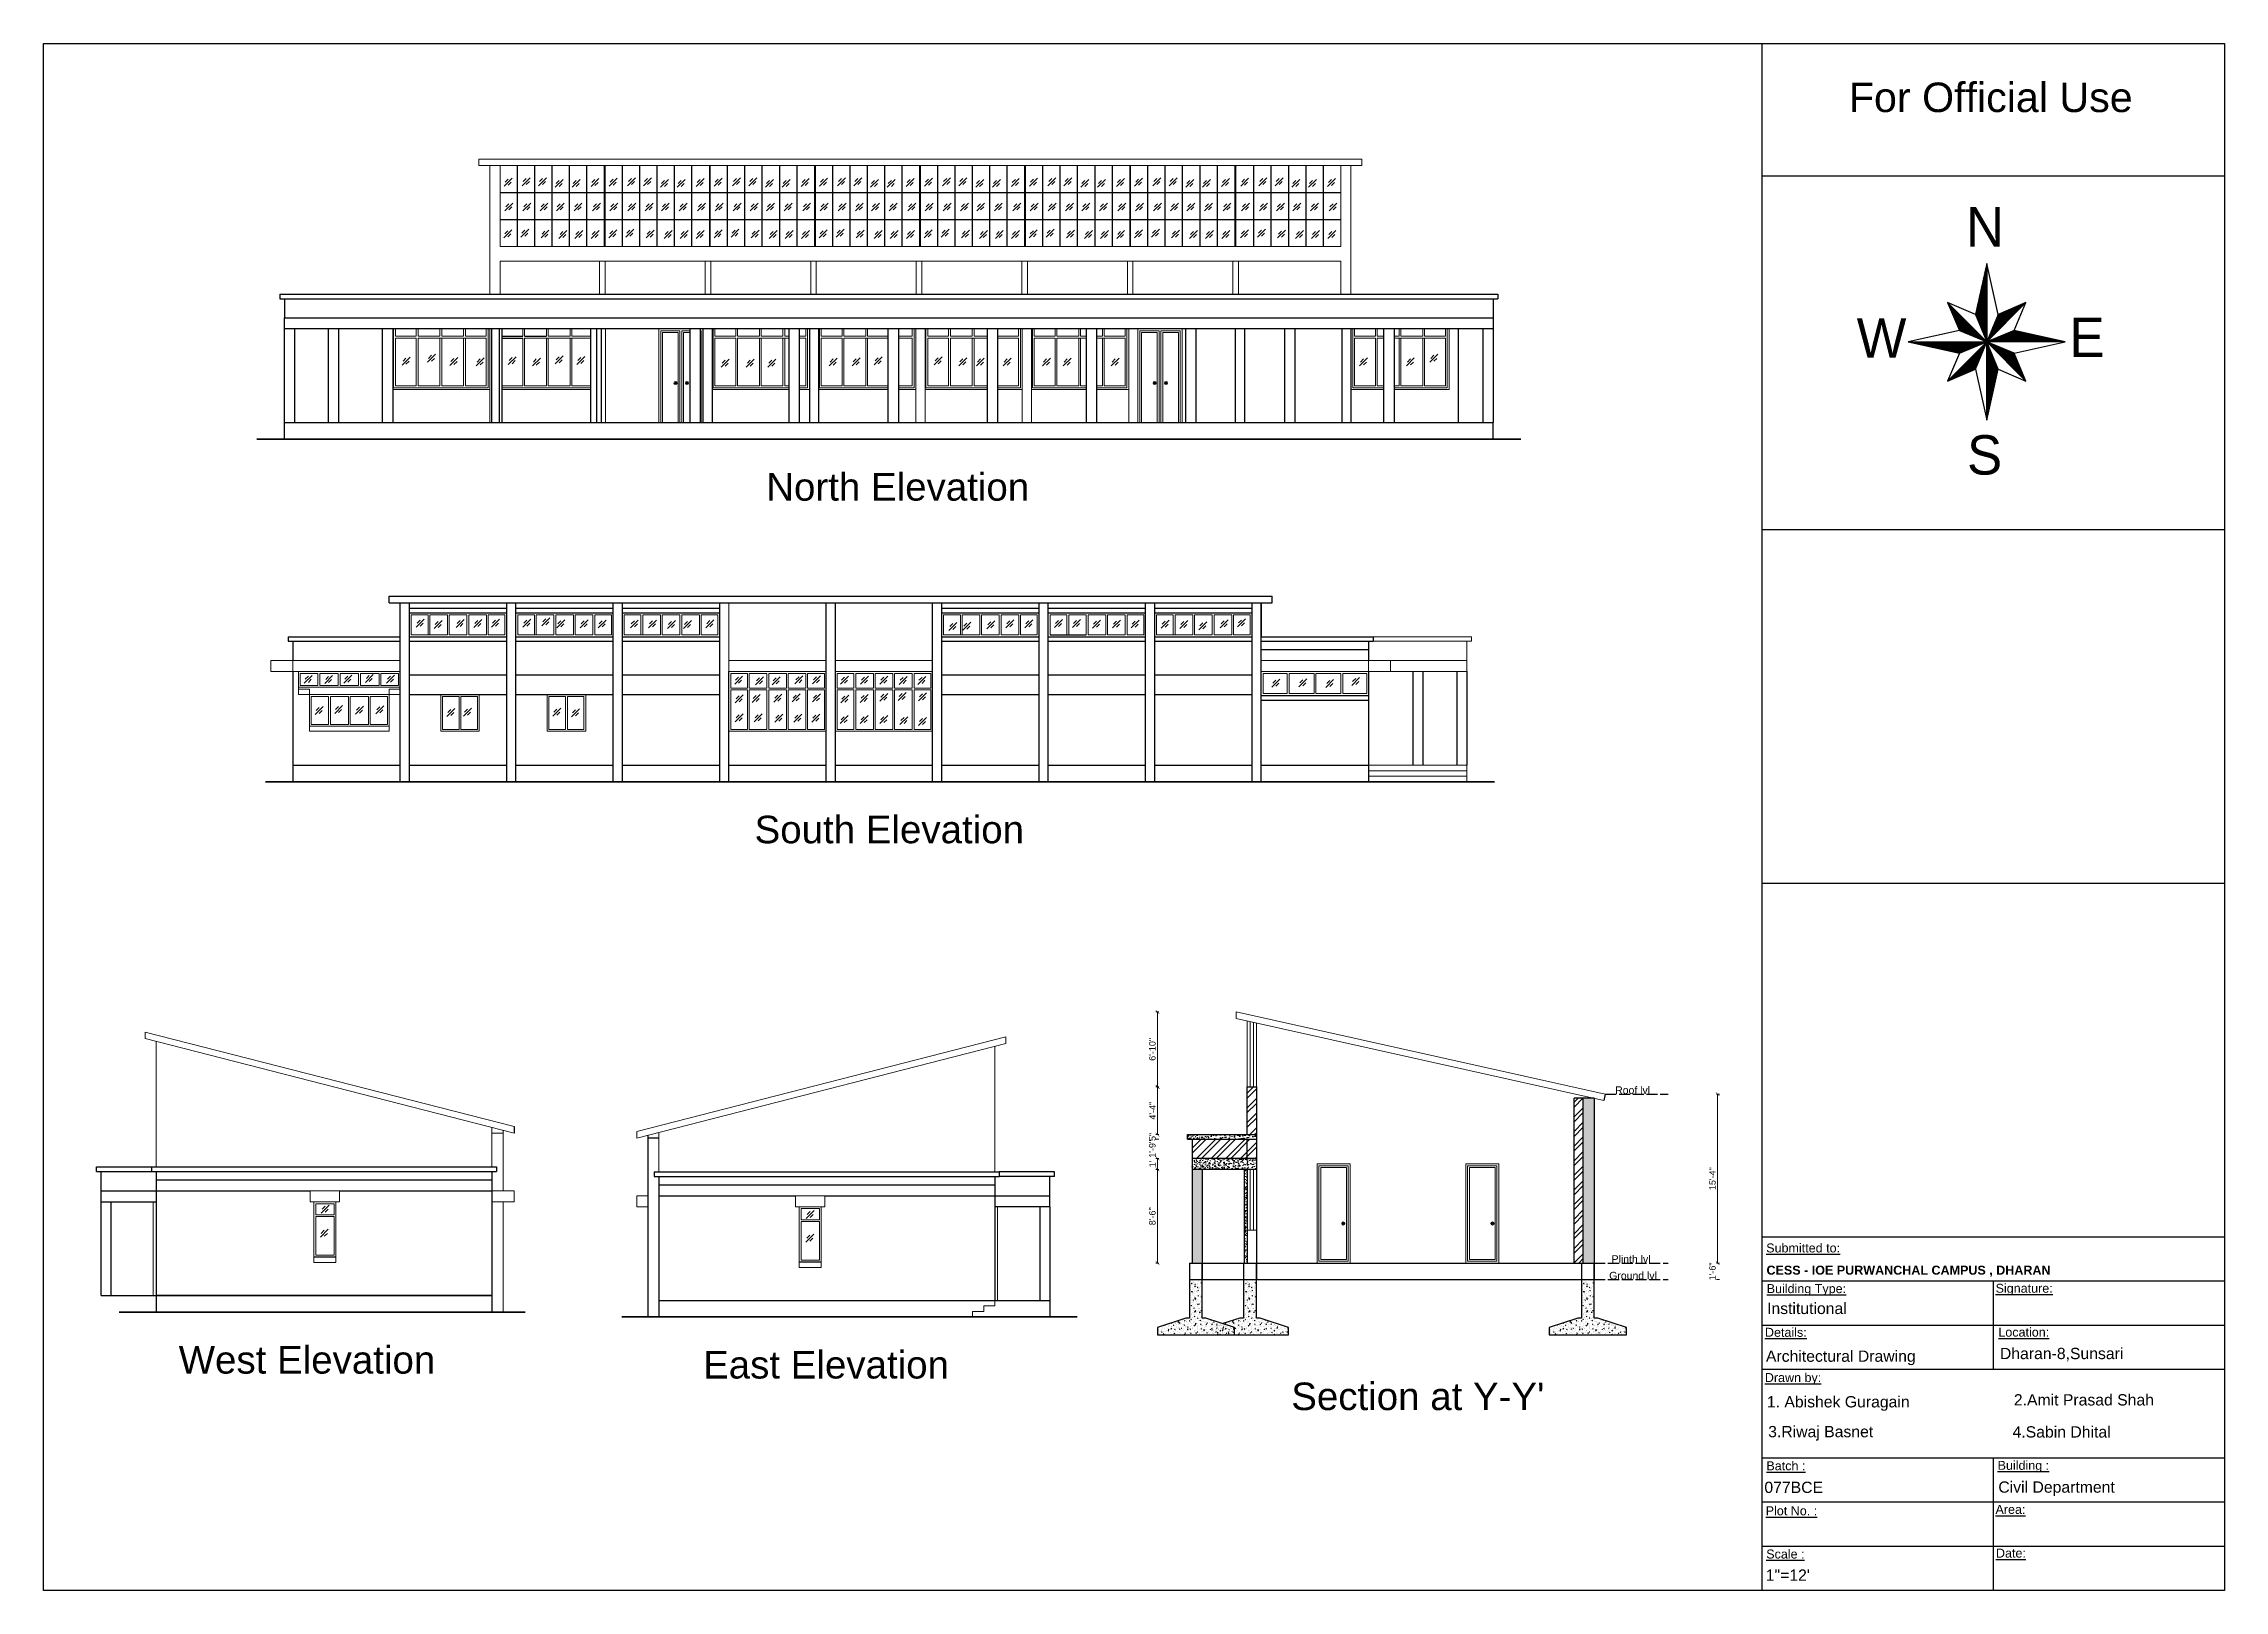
# Model space of a CAD drawing. Header units: inches. Extents: x -6800 to 96653, y -25814 to 17379.
# Drawn here: x 9822 to 12198, y -12926 to -11241 of the extents above; entities that cross this region are included whole.
import ezdxf

# ---------------------------------------------------------------- set-up
doc = ezdxf.new("R2010")
doc.units = ezdxf.units.IN
doc.header["$MEASUREMENT"] = 0
doc.header["$PDMODE"] = 34
doc.linetypes.add('ACAD_ISO02W100', pattern=[15, 12, -3])
for name, color, linetype, lineweight in [('chajja elev', 4, 'Continuous', 20), ('Col ele', 50, 'Continuous', 25), ('Column', 101, 'Continuous', 30), ('Const line', 131, 'Continuous', 5), ('dimension', 50, 'Continuous', 20), ('dimension @ 1', 50, 'Continuous', 20), ('Door ele', 20, 'Continuous', 15), ('ele back', 51, 'Continuous', 15), ('ele front', 30, 'Continuous', 30), ('Footing', 50, 'Continuous', 20), ('Glass Panal', 200, 'Continuous', 25), ('Ground level', 210, 'Continuous', 35), ('Hatch', 161, 'Continuous', 5), ('Opening elevation', 130, 'Continuous', 9), ('Page Format', 7, 'Continuous', 25), ('Sec line', 7, 'ACAD_ISO02W100', 13), ('Stairs', 60, 'Continuous', 13), ('text', 31, 'Continuous', 13), ('Wall', 90, 'Continuous', 30), ('Win ele', 211, 'Continuous', 15)]:
    doc.layers.add(name, color=color, linetype=linetype, lineweight=lineweight)
doc.styles.add('GOTHICE', font='gothice')
doc.styles.get("Standard").update_dxf_attribs({"font": 'arial.ttf'})
doc.dimstyles.get("Standard").update_dxf_attribs({"dimtxt": 7, "dimasz": 4, "dimexe": 2, "dimexo": 2, "dimgap": 2, "dimtad": 1, "dimdec": 0, "dimzin": 0, "dimdsep": 46, "dimlunit": 4, "dimtxsty": 'Standard', "dimblk": 'ARCHTICK', "dimcen": 0.25, "dimclrd": 256, "dimclre": 256, "dimclrt": 256, "dimadec": 0, "dimazin": 0, "dimtfac": 1, "dimtdec": 0, "dimtofl": 0, "dimtmove": 0, "dimatfit": 3, "dimfxl": 1, "dimfxlon": 1, "dimtolj": 1, "dimtzin": 0, "dimlwd": -1, "dimlwe": -1, "dimarcsym": 1})
pattern_1 = [(50, (0, 0), (7.1726018, -0.6275213), [0.75, -8.25]), (355, (0, 0), (-1.3875133, 7.5219213), [0.6, -6.6]), (100.451444, (0.598, -0.052), (5.7850885, 6.8944), [0.637402, -7.011421]), (46.1842, (0, 2), (10.6724133, -1.655193), [1.125, -12.375]), (96.635635, (0.889, 1.862), (9.3466195, 9.741186), [0.9561034, -10.5171376]), (351.184164, (0, 2), (9.3466195, 9.741186), [0.9, -9.9]), (21, (1, 1.5), (5.9690705, -4.026189), [0.75, -8.25]), (326, (1, 1.5), (2.4331533, 7.2515005), [0.6, -6.6]), (71.451445, (1.4974, 1.1645), (8.4022238, 3.2253115), [0.637402, -7.011421]), (37.5, (0, 0), (0.12159855, 3.32893854), [0, -6.52, 0, -6.7, 0, -6.625]), (7.5, (0, 0), (2.6306954, 3.9441171), [0, -3.82, 0, -6.37, 0, -2.525]), (327.5, (-2.23, 0), (5.33822436, -0.2255487), [0, -2.5, 0, -7.8, 0, -10.35]), (317.5, (-3.23, 0), (5.8318617, 1.0010498), [0, -3.25, 0, -5.18, 0, -7.35])]

msp = doc.modelspace()

# ---------------------------------------------------------------- texts
at = {"transparency": 33554687, "style": 'GOTHICE'}
for s, p in [('N', (11916.8, -11461.8)), ('W', (11797.7, -11583)), ('E', (12029.4, -11582.2)), ('S', (11917.9, -11710.2))]:
    msp.add_text(s, height=42.9, dxfattribs=at).set_placement(p)
at = {"layer": 'Page Format', "attachment_point": 1}
for s, width, gutter_width, insert, char_height in [('For Official Use', 475.224, 160.7, (11789.1, -11283.2), 32.134), ('{\\LSubmitted to:}', 129.617, 2.59, (11699.1, -12547.7), 9.774), ('{\\LBuilding Type:}', 129.617, 2.59, (11699.6, -12592), 9.774), ('{\\fArial|b1|i0|c0|p34;CESS - IOE PURWANCHAL CAMPUS , DHARAN}', 347.688, 2.59, (11699.4, -12571.9), 9.774), ('{\\LSignature:}', 129.617, 2.59, (11949, -12591.6), 9.774), ('Institutional', 181.745, 61.4, (11700, -12612.3), 12.289), ('{\\LDetails:}', 129.617, 2.59, (11697.7, -12639.6), 9.774), ('{\\LLocation:}', 129.617, 2.59, (11952, -12639.4), 9.774), ('Architectural Drawing', 181.745, 61.4, (11698.8, -12664.3), 12.289), ('Dharan-8,Sunsari', 181.745, 61.4, (11953.7, -12661.4), 12.289), ('{\\LDrawn by:}', 129.617, 2.59, (11697.6, -12688.9), 9.774), ('2.Amit Prasad Shah', 181.745, 61.4, (11968.9, -12711.9), 12.289), ('1. Abishek Guragain', 181.745, 61.4, (11699.8, -12714), 12.289), ('3.Riwaj Basnet', 181.745, 61.4, (11701.2, -12746.5), 12.289), ('4.Sabin Dhital', 181.745, 61.4, (11967.5, -12746.8), 12.289), ('{\\LBatch :}', 129.617, 2.59, (11699.3, -12785), 9.774), ('{\\LBuilding :}', 129.617, 2.59, (11951.2, -12784.5), 9.774), ('Civil Department', 181.745, 61.4, (11952, -12806.9), 12.289), ('077BCE', 181.745, 61.4, (11697.1, -12807.2), 12.29), ('{\\LPlot No. :}', 129.617, 2.59, (11698.5, -12834), 9.774), ('{\\LArea:}', 129.617, 2.59, (11948.9, -12832.5), 9.77), ('{\\LScale :}', 129.617, 2.59, (11699.1, -12881.1), 9.774), ('{\\LDate:}', 129.617, 2.59, (11949.4, -12880.1), 9.77), ('1"=12\'', 181.745, 61.4, (11698.6, -12902.8), 12.29)]:
    msp.add_mtext_dynamic_manual_height_columns(s, width=width, gutter_width=gutter_width, heights=[0], dxfattribs=dict(at, insert=insert, char_height=char_height))
at = {"layer": 'text', "transparency": 33554687, "attachment_point": 1}
for s, width, gutter_width, insert, char_height in [('North Elevation', 1010.081, 5.07, (10609.6, -11708.6), 30), ('Roof lvl', 687.974, 3.46, (11534.5, -12376.6), 8.17), ('Plinth lvl', 687.974, 3.46, (11530.6, -12560.6), 8.17), ('Ground lvl', 687.974, 3.46, (11528, -12578.6), 8.17), ('West Elevation', 1010.081, 5.07, (9969.5, -12659.5), 30), ('East Elevation', 1010.081, 5.07, (10540.8, -12664.8), 30), ("Section at Y-Y'", 1010.081, 5.07, (11181.6, -12699.2), 30)]:
    msp.add_mtext_dynamic_manual_height_columns(s, width=width, gutter_width=gutter_width, heights=[0], dxfattribs=dict(at, insert=insert, char_height=char_height))
at = {"layer": 'text', "insert": (10596.9, -12081.8), "char_height": 30, "attachment_point": 1}
msp.add_mtext_dynamic_manual_height_columns('South Elevation', width=1010.081, gutter_width=5.07, heights=[0], dxfattribs=at)

# ---------------------------------------------------------------- blocks, each defined once
blk = doc.blocks.new('*D725')
at = {"layer": 'Defpoints', "color": 0, "transparency": 16777216}
for p in [(11592.1, -12569.1), (11592.1, -12587.1), (11646.1, -12569.1)]:
    blk.add_point(p, dxfattribs=at)
at = {"layer": 'dimension', "transparency": 16777216}
for p, q in [((11644.8, -12569.1), (11648.1, -12569.1)), ((11644.8, -12587.1), (11648.1, -12587.1))]:
    blk.add_line(p, q, dxfattribs=at)
at = {"layer": 'dimension', "transparency": 16777216, "insert": (11640.5, -12578.1), "char_height": 7, "attachment_point": 5, "rotation": 90}
blk.add_mtext('\\A1;1\'-6"', dxfattribs=at)
blk = doc.blocks.new('_ArchTick')
at = {"color": 0, "linetype": 'ByBlock', "const_width": 0.15}
blk.add_lwpolyline([(-0.5, -0.5), (0.5, 0.5)], dxfattribs=at)
blk = doc.blocks.new('*D724')
at = {"layer": 'Defpoints', "color": 0, "transparency": 16777216}
for p in [(11592.1, -12385.1), (11646.1, -12385.1), (11592.1, -12569.1)]:
    blk.add_point(p, dxfattribs=at)
at = {"layer": 'dimension', "transparency": 16777216}
for p, q in [((11644.8, -12385.1), (11648.1, -12385.1)), ((11646.1, -12569.1), (11646.1, -12385.1)), ((11644.8, -12569.1), (11648.1, -12569.1))]:
    blk.add_line(p, q, dxfattribs=at)
at = {"layer": 'dimension', "transparency": 16777216, "xscale": 4, "yscale": 4, "zscale": 4}
for p, rotation in [((11646.1, -12385.1), 90), ((11646.1, -12569.1), 270)]:
    blk.add_blockref('_ArchTick', p, dxfattribs=dict(at, rotation=rotation))
at = {"layer": 'dimension', "transparency": 16777216, "insert": (11640.5, -12477.1), "char_height": 7, "attachment_point": 5, "rotation": 90}
blk.add_mtext('\\A1;15\'-4"', dxfattribs=at)
blk = doc.blocks.new('*D723')
at = {"layer": 'Defpoints', "color": 0, "transparency": 16777216}
for p in [(11035.9, -12467.1), (11070.7, -12467.1), (11070.7, -12569.1)]:
    blk.add_point(p, dxfattribs=at)
at = {"layer": 'dimension', "transparency": 16777216}
for p, q in [((11037.2, -12467.1), (11033.9, -12467.1)), ((11035.9, -12569.1), (11035.9, -12467.1)), ((11037.2, -12569.1), (11033.9, -12569.1))]:
    blk.add_line(p, q, dxfattribs=at)
at = {"layer": 'dimension', "transparency": 16777216, "xscale": 4, "yscale": 4, "zscale": 4}
for p, rotation in [((11035.9, -12467.1), 90), ((11035.9, -12569.1), 270)]:
    blk.add_blockref('_ArchTick', p, dxfattribs=dict(at, rotation=rotation))
at = {"layer": 'dimension', "transparency": 16777216, "insert": (11030.3, -12518.1), "char_height": 7, "attachment_point": 5, "rotation": 90}
blk.add_mtext('\\A1;8\'-6"', dxfattribs=at)
blk = doc.blocks.new('*D722')
at = {"layer": 'Defpoints', "color": 0, "transparency": 16777216}
for p in [(11035.9, -12455.1), (11070.7, -12467.1), (11073.7, -12455.1)]:
    blk.add_point(p, dxfattribs=at)
at = {"layer": 'dimension', "transparency": 16777216}
for p, q in [((11037.2, -12455.1), (11033.9, -12455.1)), ((11037.2, -12467.1), (11033.9, -12467.1)), ((11035.9, -12467.1), (11035.9, -12455.1))]:
    blk.add_line(p, q, dxfattribs=at)
at = {"layer": 'dimension', "transparency": 16777216, "xscale": 4, "yscale": 4, "zscale": 4}
for p, rotation in [((11035.9, -12455.1), 90), ((11035.9, -12467.1), 270)]:
    blk.add_blockref('_ArchTick', p, dxfattribs=dict(at, rotation=rotation))
at = {"layer": 'dimension', "transparency": 16777216, "insert": (11030.4, -12461.1), "char_height": 7, "attachment_point": 5, "rotation": 90}
blk.add_mtext("\\A1;1'", dxfattribs=at)
blk = doc.blocks.new('*D721')
at = {"layer": 'Defpoints', "color": 0, "transparency": 16777216}
for p in [(11035.9, -12434.1), (11073.7, -12434.1), (11073.7, -12455.1)]:
    blk.add_point(p, dxfattribs=at)
at = {"layer": 'dimension', "transparency": 16777216}
for p, q in [((11037.2, -12434.1), (11033.9, -12434.1)), ((11037.2, -12455.1), (11033.9, -12455.1))]:
    blk.add_line(p, q, dxfattribs=at)
at = {"layer": 'dimension', "transparency": 16777216, "insert": (11030.3, -12444.6), "char_height": 7, "attachment_point": 5, "rotation": 90}
blk.add_mtext('\\A1;1\'-9"', dxfattribs=at)
blk = doc.blocks.new('*D720')
at = {"layer": 'Defpoints', "color": 0, "transparency": 16777216}
for p in [(11035.9, -12429.1), (11068.7, -12429.1), (11073.7, -12434.1)]:
    blk.add_point(p, dxfattribs=at)
at = {"layer": 'dimension', "transparency": 16777216}
for p, q in [((11037.2, -12429.1), (11033.9, -12429.1)), ((11037.2, -12434.1), (11033.9, -12434.1))]:
    blk.add_line(p, q, dxfattribs=at)
at = {"layer": 'dimension', "transparency": 16777216, "insert": (11030.4, -12431.6), "char_height": 7, "attachment_point": 5, "rotation": 90}
blk.add_mtext('\\A1;5"', dxfattribs=at)
blk = doc.blocks.new('*D719')
at = {"layer": 'Defpoints', "color": 0, "transparency": 16777216}
for p in [(11035.9, -12377.1), (11133.7, -12377.1), (11068.7, -12429.1)]:
    blk.add_point(p, dxfattribs=at)
at = {"layer": 'dimension', "transparency": 16777216}
for p, q in [((11037.2, -12377.1), (11033.9, -12377.1)), ((11035.9, -12429.1), (11035.9, -12377.1)), ((11037.2, -12429.1), (11033.9, -12429.1))]:
    blk.add_line(p, q, dxfattribs=at)
at = {"layer": 'dimension', "transparency": 16777216, "xscale": 4, "yscale": 4, "zscale": 4}
for p, rotation in [((11035.9, -12377.1), 90), ((11035.9, -12429.1), 270)]:
    blk.add_blockref('_ArchTick', p, dxfattribs=dict(at, rotation=rotation))
at = {"layer": 'dimension', "transparency": 16777216, "insert": (11030.4, -12403.1), "char_height": 7, "attachment_point": 5, "rotation": 90}
blk.add_mtext('\\A1;4\'-4"', dxfattribs=at)
blk = doc.blocks.new('*D718')
at = {"layer": 'Defpoints', "color": 0, "transparency": 16777216}
for p in [(11035.9, -12295.5), (11121.7, -12295.5), (11133.7, -12377.1)]:
    blk.add_point(p, dxfattribs=at)
at = {"layer": 'dimension', "transparency": 16777216}
for p, q in [((11037.2, -12295.5), (11033.9, -12295.5)), ((11035.9, -12377.1), (11035.9, -12295.5)), ((11037.2, -12377.1), (11033.9, -12377.1))]:
    blk.add_line(p, q, dxfattribs=at)
at = {"layer": 'dimension', "transparency": 16777216, "xscale": 4, "yscale": 4, "zscale": 4}
for p, rotation in [((11035.9, -12295.5), 90), ((11035.9, -12377.1), 270)]:
    blk.add_blockref('_ArchTick', p, dxfattribs=dict(at, rotation=rotation))
at = {"layer": 'dimension', "transparency": 16777216, "insert": (11030.3, -12336.3), "char_height": 7, "attachment_point": 5, "rotation": 90}
blk.add_mtext('\\A1;6\'-10"', dxfattribs=at)
blk = doc.blocks.new('*X360')
at = {"color": 0}
for p, q in [((15.32, 10.228), (16.001, 10.909)), ((15.332, 10.259), (15.97, 10.896)), ((15.345, 10.289), (15.939, 10.883)), ((15.357, 10.319), (15.908, 10.87)), ((15.37, 10.349), (15.877, 10.857)), ((15.382, 10.379), (15.846, 10.843)), ((15.395, 10.409), (15.815, 10.83)), ((15.407, 10.44), (15.784, 10.817)), ((15.42, 10.47), (15.754, 10.804)), ((15.432, 10.5), (15.723, 10.791)), ((15.445, 10.53), (15.692, 10.777)), ((15.457, 10.56), (15.661, 10.764)), ((15.47, 10.591), (15.63, 10.751)), ((15.482, 10.621), (15.599, 10.738)), ((15.495, 10.651), (15.568, 10.725)), ((15.507, 10.681), (15.537, 10.711))]:
    blk.add_line(p, q, dxfattribs=at)
blk = doc.blocks.new('*X359')
at = {"color": 0}
for p, q in [((15.325, 10.217), (15.333, 10.224)), ((15.343, 10.217), (15.363, 10.237)), ((15.361, 10.217), (15.393, 10.249)), ((15.378, 10.217), (15.424, 10.262)), ((15.396, 10.217), (15.454, 10.274)), ((15.414, 10.217), (15.484, 10.287)), ((15.432, 10.217), (15.514, 10.299)), ((15.449, 10.217), (15.544, 10.312)), ((15.467, 10.217), (15.574, 10.324)), ((15.485, 10.217), (15.605, 10.337)), ((15.502, 10.217), (15.635, 10.349)), ((15.52, 10.217), (15.665, 10.362)), ((15.538, 10.217), (15.695, 10.374)), ((15.555, 10.217), (15.725, 10.387)), ((15.573, 10.217), (15.756, 10.399)), ((15.591, 10.217), (15.786, 10.412)), ((15.608, 10.217), (15.808, 10.416)), ((15.626, 10.217), (15.822, 10.413)), ((15.644, 10.217), (15.837, 10.41)), ((15.661, 10.217), (15.851, 10.406)), ((15.679, 10.217), (15.866, 10.403)), ((15.697, 10.217), (15.88, 10.4)), ((15.714, 10.217), (15.895, 10.397)), ((15.732, 10.217), (15.909, 10.394)), ((15.75, 10.217), (15.924, 10.39)), ((15.767, 10.217), (15.938, 10.387)), ((15.785, 10.217), (15.952, 10.384)), ((15.803, 10.217), (15.967, 10.381)), ((15.82, 10.217), (15.981, 10.378)), ((15.838, 10.217), (15.996, 10.374)), ((15.856, 10.217), (16.01, 10.371)), ((15.873, 10.217), (16.025, 10.368)), ((15.891, 10.217), (16.039, 10.365)), ((15.909, 10.217), (16.054, 10.362)), ((15.926, 10.217), (16.068, 10.358)), ((15.944, 10.217), (16.083, 10.355)), ((15.962, 10.217), (16.097, 10.352)), ((15.98, 10.217), (16.112, 10.349)), ((15.997, 10.217), (16.126, 10.346)), ((16.015, 10.217), (16.141, 10.342)), ((16.033, 10.217), (16.155, 10.339)), ((16.05, 10.217), (16.17, 10.336)), ((16.068, 10.217), (16.184, 10.333)), ((16.086, 10.217), (16.198, 10.329)), ((16.103, 10.217), (16.213, 10.326)), ((16.121, 10.217), (16.227, 10.323)), ((16.139, 10.217), (16.242, 10.32)), ((16.156, 10.217), (16.256, 10.317)), ((16.174, 10.217), (16.271, 10.313)), ((16.192, 10.217), (16.285, 10.31)), ((16.209, 10.217), (16.3, 10.307)), ((16.227, 10.217), (16.314, 10.304)), ((16.245, 10.217), (16.329, 10.301)), ((16.262, 10.217), (16.343, 10.297)), ((16.28, 10.217), (16.358, 10.294)), ((16.298, 10.217), (16.372, 10.291)), ((16.315, 10.217), (16.387, 10.288)), ((16.333, 10.217), (16.401, 10.285)), ((16.351, 10.217), (16.415, 10.281)), ((16.368, 10.217), (16.43, 10.278)), ((16.386, 10.217), (16.444, 10.275)), ((16.404, 10.217), (16.459, 10.272)), ((16.421, 10.217), (16.473, 10.269)), ((16.439, 10.217), (16.488, 10.265)), ((16.457, 10.217), (16.502, 10.262)), ((16.474, 10.217), (16.517, 10.259)), ((16.492, 10.217), (16.531, 10.256)), ((16.51, 10.217), (16.546, 10.252)), ((16.528, 10.217), (16.56, 10.249)), ((16.545, 10.217), (16.575, 10.246)), ((16.563, 10.217), (16.589, 10.243)), ((16.581, 10.217), (16.604, 10.24)), ((16.598, 10.217), (16.618, 10.236)), ((16.616, 10.217), (16.633, 10.233)), ((16.634, 10.217), (16.647, 10.23)), ((16.651, 10.217), (16.661, 10.227)), ((16.669, 10.217), (16.676, 10.224)), ((16.687, 10.217), (16.69, 10.22)), ((16.704, 10.217), (16.705, 10.217))]:
    blk.add_line(p, q, dxfattribs=at)
blk = doc.blocks.new('*X358')
at = {"color": 0}
for p, q in [((15.32, 10.211), (15.322, 10.213)), ((15.329, 10.202), (15.335, 10.208)), ((15.338, 10.194), (15.347, 10.203)), ((15.347, 10.185), (15.36, 10.198)), ((15.355, 10.176), (15.372, 10.193)), ((15.364, 10.167), (15.385, 10.188)), ((15.373, 10.158), (15.397, 10.182)), ((15.382, 10.149), (15.41, 10.177)), ((15.391, 10.141), (15.422, 10.172)), ((15.4, 10.132), (15.435, 10.167)), ((15.408, 10.123), (15.447, 10.162)), ((15.417, 10.114), (15.46, 10.156)), ((15.426, 10.105), (15.472, 10.151)), ((15.435, 10.096), (15.485, 10.146)), ((15.444, 10.087), (15.497, 10.141)), ((15.453, 10.079), (15.51, 10.136)), ((15.461, 10.07), (15.522, 10.131)), ((15.47, 10.061), (15.535, 10.125)), ((15.479, 10.052), (15.547, 10.12)), ((15.488, 10.043), (15.56, 10.115)), ((15.497, 10.034), (15.572, 10.11)), ((15.506, 10.026), (15.585, 10.105)), ((15.515, 10.017), (15.597, 10.1)), ((15.523, 10.008), (15.61, 10.094)), ((15.532, 9.999), (15.622, 10.089)), ((15.541, 9.99), (15.635, 10.084)), ((15.55, 9.981), (15.647, 10.079)), ((15.559, 9.973), (15.66, 10.074)), ((15.568, 9.964), (15.672, 10.068)), ((15.576, 9.955), (15.685, 10.063)), ((15.585, 9.946), (15.697, 10.058)), ((15.594, 9.937), (15.71, 10.053)), ((15.603, 9.928), (15.722, 10.048)), ((15.612, 9.92), (15.735, 10.043)), ((15.621, 9.911), (15.747, 10.037)), ((15.629, 9.902), (15.76, 10.032)), ((15.638, 9.893), (15.772, 10.027)), ((15.647, 9.884), (15.785, 10.022)), ((15.656, 9.875), (15.797, 10.017)), ((15.665, 9.867), (15.804, 10.006)), ((15.674, 9.858), (15.81, 9.994)), ((15.682, 9.849), (15.815, 9.981)), ((15.691, 9.84), (15.82, 9.969)), ((15.7, 9.831), (15.826, 9.957)), ((15.709, 9.822), (15.831, 9.944)), ((15.718, 9.813), (15.836, 9.932)), ((15.727, 9.805), (15.841, 9.919)), ((15.735, 9.796), (15.847, 9.907)), ((15.744, 9.787), (15.852, 9.895)), ((15.753, 9.778), (15.857, 9.882)), ((15.762, 9.769), (15.863, 9.87)), ((15.771, 9.76), (15.868, 9.857)), ((15.78, 9.752), (15.873, 9.845)), ((15.789, 9.743), (15.878, 9.833)), ((15.797, 9.734), (15.884, 9.82)), ((15.806, 9.725), (15.889, 9.808)), ((15.815, 9.716), (15.894, 9.796)), ((15.824, 9.707), (15.9, 9.783)), ((15.833, 9.699), (15.905, 9.771)), ((15.842, 9.69), (15.91, 9.758)), ((15.85, 9.681), (15.916, 9.746)), ((15.859, 9.672), (15.921, 9.734)), ((15.868, 9.663), (15.926, 9.721)), ((15.877, 9.654), (15.931, 9.709)), ((15.886, 9.646), (15.937, 9.696)), ((15.895, 9.637), (15.942, 9.684)), ((15.903, 9.628), (15.947, 9.672)), ((15.912, 9.619), (15.953, 9.659)), ((15.921, 9.61), (15.958, 9.647)), ((15.93, 9.601), (15.963, 9.635)), ((15.939, 9.592), (15.968, 9.622)), ((15.948, 9.584), (15.974, 9.61)), ((15.956, 9.575), (15.979, 9.597)), ((15.965, 9.566), (15.984, 9.585)), ((15.974, 9.557), (15.99, 9.573)), ((15.983, 9.548), (15.995, 9.56)), ((15.992, 9.539), (16, 9.548)), ((16.001, 9.531), (16.006, 9.535)), ((16.009, 9.522), (16.011, 9.523))]:
    blk.add_line(p, q, dxfattribs=at)
blk = doc.blocks.new('*X357')
at = {"color": 0}
for p, q in [((15.315, 10.206), (15.318, 10.209)), ((15.315, 10.188), (15.323, 10.196)), ((15.315, 10.17), (15.328, 10.184)), ((15.315, 10.153), (15.333, 10.171)), ((15.315, 10.135), (15.339, 10.159)), ((15.315, 10.117), (15.344, 10.146)), ((15.315, 10.1), (15.349, 10.134)), ((15.315, 10.082), (15.354, 10.121)), ((15.315, 10.064), (15.359, 10.109)), ((15.315, 10.047), (15.364, 10.096)), ((15.315, 10.029), (15.37, 10.084)), ((15.315, 10.011), (15.375, 10.071)), ((15.315, 9.994), (15.38, 10.059)), ((15.315, 9.976), (15.385, 10.046)), ((15.315, 9.958), (15.39, 10.034)), ((15.315, 9.941), (15.395, 10.021)), ((15.315, 9.923), (15.401, 10.009)), ((15.315, 9.905), (15.406, 9.996)), ((15.315, 9.888), (15.411, 9.984)), ((15.315, 9.87), (15.416, 9.971)), ((15.315, 9.852), (15.421, 9.959)), ((15.315, 9.835), (15.427, 9.946)), ((15.315, 9.817), (15.432, 9.934)), ((15.315, 9.799), (15.437, 9.921)), ((15.315, 9.782), (15.442, 9.909)), ((15.315, 9.764), (15.447, 9.896)), ((15.315, 9.746), (15.452, 9.884)), ((15.315, 9.729), (15.458, 9.871)), ((15.315, 9.711), (15.463, 9.859)), ((15.315, 9.693), (15.468, 9.846)), ((15.315, 9.676), (15.473, 9.834)), ((15.315, 9.658), (15.478, 9.821)), ((15.315, 9.64), (15.484, 9.809)), ((15.315, 9.622), (15.489, 9.796)), ((15.315, 9.605), (15.494, 9.784)), ((15.315, 9.587), (15.499, 9.771)), ((15.315, 9.569), (15.504, 9.759)), ((15.315, 9.552), (15.509, 9.746)), ((15.315, 9.534), (15.515, 9.734)), ((15.315, 9.516), (15.512, 9.714)), ((15.315, 9.499), (15.507, 9.691)), ((15.315, 9.481), (15.502, 9.668)), ((15.315, 9.463), (15.497, 9.646)), ((15.315, 9.446), (15.492, 9.623)), ((15.315, 9.428), (15.487, 9.6)), ((15.315, 9.41), (15.482, 9.577)), ((15.315, 9.393), (15.477, 9.555)), ((15.315, 9.375), (15.472, 9.532)), ((15.315, 9.357), (15.467, 9.509)), ((15.315, 9.34), (15.462, 9.487)), ((15.315, 9.322), (15.457, 9.464)), ((15.315, 9.304), (15.452, 9.441)), ((15.315, 9.287), (15.447, 9.418)), ((15.315, 9.269), (15.442, 9.396)), ((15.315, 9.251), (15.436, 9.373)), ((15.315, 9.234), (15.431, 9.35)), ((15.315, 9.216), (15.426, 9.328)), ((15.315, 9.198), (15.421, 9.305)), ((15.315, 9.181), (15.416, 9.282)), ((15.315, 9.163), (15.411, 9.259)), ((15.315, 9.145), (15.406, 9.237)), ((15.315, 9.128), (15.401, 9.214)), ((15.315, 9.11), (15.396, 9.191)), ((15.315, 9.092), (15.391, 9.169)), ((15.315, 9.074), (15.386, 9.146)), ((15.315, 9.057), (15.381, 9.123)), ((15.315, 9.039), (15.376, 9.1)), ((15.315, 9.021), (15.371, 9.078)), ((15.315, 9.004), (15.366, 9.055)), ((15.315, 8.986), (15.361, 9.032)), ((15.315, 8.968), (15.356, 9.01)), ((15.315, 8.951), (15.351, 8.987)), ((15.315, 8.933), (15.346, 8.964)), ((15.315, 8.915), (15.341, 8.941)), ((15.315, 8.898), (15.336, 8.919)), ((15.315, 8.88), (15.331, 8.896)), ((15.315, 8.862), (15.326, 8.873)), ((15.315, 8.845), (15.321, 8.851)), ((15.315, 8.827), (15.316, 8.828))]:
    blk.add_line(p, q, dxfattribs=at)
blk = doc.blocks.new('*X356')
at = {"color": 0}
for p, q in [((14.635, 9.527), (15.307, 10.198)), ((14.666, 9.54), (15.295, 10.168)), ((14.697, 9.553), (15.282, 10.138)), ((14.728, 9.566), (15.27, 10.108)), ((14.759, 9.579), (15.257, 10.078)), ((14.79, 9.593), (15.245, 10.047)), ((14.821, 9.606), (15.232, 10.017)), ((14.852, 9.619), (15.22, 9.987)), ((14.882, 9.632), (15.207, 9.957)), ((14.913, 9.645), (15.195, 9.927)), ((14.944, 9.659), (15.182, 9.896)), ((14.975, 9.672), (15.17, 9.866)), ((15.006, 9.685), (15.157, 9.836)), ((15.037, 9.698), (15.145, 9.806)), ((15.068, 9.711), (15.132, 9.776)), ((15.099, 9.725), (15.12, 9.746))]:
    blk.add_line(p, q, dxfattribs=at)
blk = doc.blocks.new('*X355')
at = {"color": 0}
for p, q in [((13.928, 10.215), (13.929, 10.217)), ((13.942, 10.212), (13.947, 10.217)), ((13.957, 10.209), (13.964, 10.217)), ((13.971, 10.206), (13.982, 10.217)), ((13.985, 10.202), (14, 10.217)), ((14, 10.199), (14.017, 10.217)), ((14.014, 10.196), (14.035, 10.217)), ((14.029, 10.193), (14.053, 10.217)), ((14.043, 10.19), (14.07, 10.217)), ((14.058, 10.186), (14.088, 10.217)), ((14.072, 10.183), (14.106, 10.217)), ((14.087, 10.18), (14.123, 10.217)), ((14.101, 10.177), (14.141, 10.217)), ((14.116, 10.174), (14.159, 10.217)), ((14.13, 10.17), (14.176, 10.217)), ((14.145, 10.167), (14.194, 10.217)), ((14.159, 10.164), (14.212, 10.217)), ((14.174, 10.161), (14.229, 10.217)), ((14.188, 10.158), (14.247, 10.217)), ((14.203, 10.154), (14.265, 10.217)), ((14.217, 10.151), (14.282, 10.217)), ((14.231, 10.148), (14.3, 10.217)), ((14.246, 10.145), (14.318, 10.217)), ((14.26, 10.142), (14.335, 10.217)), ((14.275, 10.138), (14.353, 10.217)), ((14.289, 10.135), (14.371, 10.217)), ((14.304, 10.132), (14.389, 10.217)), ((14.318, 10.129), (14.406, 10.217)), ((14.333, 10.125), (14.424, 10.217)), ((14.347, 10.122), (14.442, 10.217)), ((14.362, 10.119), (14.459, 10.217)), ((14.376, 10.116), (14.477, 10.217)), ((14.391, 10.113), (14.495, 10.217)), ((14.405, 10.109), (14.512, 10.217)), ((14.42, 10.106), (14.53, 10.217)), ((14.434, 10.103), (14.548, 10.217)), ((14.449, 10.1), (14.565, 10.217)), ((14.463, 10.097), (14.583, 10.217)), ((14.477, 10.093), (14.601, 10.217)), ((14.492, 10.09), (14.618, 10.217)), ((14.506, 10.087), (14.636, 10.217)), ((14.521, 10.084), (14.654, 10.217)), ((14.535, 10.081), (14.671, 10.217)), ((14.55, 10.077), (14.689, 10.217)), ((14.564, 10.074), (14.707, 10.217)), ((14.579, 10.071), (14.724, 10.217)), ((14.593, 10.068), (14.742, 10.217)), ((14.608, 10.065), (14.76, 10.217)), ((14.622, 10.061), (14.777, 10.217)), ((14.637, 10.058), (14.795, 10.217)), ((14.651, 10.055), (14.813, 10.217)), ((14.666, 10.052), (14.83, 10.217)), ((14.68, 10.048), (14.848, 10.217)), ((14.694, 10.045), (14.866, 10.217)), ((14.709, 10.042), (14.883, 10.217)), ((14.723, 10.039), (14.901, 10.217)), ((14.738, 10.036), (14.919, 10.217)), ((14.752, 10.032), (14.937, 10.217)), ((14.767, 10.029), (14.954, 10.217)), ((14.781, 10.026), (14.972, 10.217)), ((14.796, 10.023), (14.99, 10.217)), ((14.81, 10.02), (15.007, 10.217)), ((14.825, 10.016), (15.025, 10.217)), ((14.85, 10.024), (15.043, 10.217)), ((14.88, 10.037), (15.06, 10.217)), ((14.911, 10.049), (15.078, 10.217)), ((14.941, 10.062), (15.096, 10.217)), ((14.971, 10.074), (15.113, 10.217)), ((15.001, 10.087), (15.131, 10.217)), ((15.031, 10.099), (15.149, 10.217)), ((15.061, 10.112), (15.166, 10.217)), ((15.092, 10.124), (15.184, 10.217)), ((15.122, 10.137), (15.202, 10.217)), ((15.152, 10.149), (15.219, 10.217)), ((15.182, 10.162), (15.237, 10.217)), ((15.212, 10.174), (15.255, 10.217)), ((15.243, 10.187), (15.272, 10.217)), ((15.273, 10.199), (15.29, 10.217)), ((15.303, 10.212), (15.308, 10.217))]:
    blk.add_line(p, q, dxfattribs=at)
blk = doc.blocks.new('*X354')
at = {"color": 0}
for p, q in [((14.62, 10.907), (14.622, 10.909)), ((14.625, 10.895), (14.631, 10.901)), ((14.63, 10.883), (14.639, 10.892)), ((14.636, 10.87), (14.648, 10.883)), ((14.641, 10.858), (14.657, 10.874)), ((14.646, 10.845), (14.666, 10.865)), ((14.651, 10.833), (14.675, 10.856)), ((14.657, 10.821), (14.684, 10.848)), ((14.662, 10.808), (14.693, 10.839)), ((14.667, 10.796), (14.701, 10.83)), ((14.673, 10.784), (14.71, 10.821)), ((14.678, 10.771), (14.719, 10.812)), ((14.683, 10.759), (14.728, 10.803)), ((14.689, 10.746), (14.737, 10.795)), ((14.694, 10.734), (14.746, 10.786)), ((14.699, 10.722), (14.754, 10.777)), ((14.704, 10.709), (14.763, 10.768)), ((14.71, 10.697), (14.772, 10.759)), ((14.715, 10.685), (14.781, 10.75)), ((14.72, 10.672), (14.79, 10.742)), ((14.726, 10.66), (14.799, 10.733)), ((14.731, 10.647), (14.807, 10.724)), ((14.736, 10.635), (14.816, 10.715)), ((14.741, 10.623), (14.825, 10.706)), ((14.747, 10.61), (14.834, 10.697)), ((14.752, 10.598), (14.843, 10.689)), ((14.757, 10.585), (14.852, 10.68)), ((14.763, 10.573), (14.86, 10.671)), ((14.768, 10.561), (14.869, 10.662)), ((14.773, 10.548), (14.878, 10.653)), ((14.779, 10.536), (14.887, 10.644)), ((14.784, 10.524), (14.896, 10.635)), ((14.789, 10.511), (14.905, 10.627)), ((14.794, 10.499), (14.913, 10.618)), ((14.8, 10.486), (14.922, 10.609)), ((14.805, 10.474), (14.931, 10.6)), ((14.81, 10.462), (14.94, 10.591)), ((14.816, 10.449), (14.949, 10.582)), ((14.821, 10.437), (14.958, 10.574)), ((14.826, 10.424), (14.967, 10.565)), ((14.835, 10.415), (14.975, 10.556)), ((14.847, 10.41), (14.984, 10.547)), ((14.86, 10.405), (14.993, 10.538)), ((14.872, 10.4), (15.002, 10.529)), ((14.885, 10.395), (15.011, 10.521)), ((14.897, 10.389), (15.02, 10.512)), ((14.91, 10.384), (15.028, 10.503)), ((14.922, 10.379), (15.037, 10.494)), ((14.935, 10.374), (15.046, 10.485)), ((14.947, 10.369), (15.055, 10.476)), ((14.96, 10.364), (15.064, 10.468)), ((14.972, 10.358), (15.073, 10.459)), ((14.985, 10.353), (15.081, 10.45)), ((14.997, 10.348), (15.09, 10.441)), ((15.01, 10.343), (15.099, 10.432)), ((15.022, 10.338), (15.108, 10.423)), ((15.035, 10.333), (15.117, 10.415)), ((15.047, 10.327), (15.126, 10.406)), ((15.06, 10.322), (15.134, 10.397)), ((15.072, 10.317), (15.143, 10.388)), ((15.085, 10.312), (15.152, 10.379)), ((15.097, 10.307), (15.161, 10.37)), ((15.11, 10.301), (15.17, 10.361)), ((15.122, 10.296), (15.179, 10.353)), ((15.135, 10.291), (15.187, 10.344)), ((15.147, 10.286), (15.196, 10.335)), ((15.16, 10.281), (15.205, 10.326)), ((15.172, 10.276), (15.214, 10.317)), ((15.185, 10.27), (15.223, 10.308)), ((15.197, 10.265), (15.232, 10.3)), ((15.21, 10.26), (15.241, 10.291)), ((15.222, 10.255), (15.249, 10.282)), ((15.235, 10.25), (15.258, 10.273)), ((15.247, 10.245), (15.267, 10.264)), ((15.26, 10.239), (15.276, 10.255)), ((15.272, 10.234), (15.285, 10.247)), ((15.285, 10.229), (15.294, 10.238)), ((15.297, 10.224), (15.302, 10.229)), ((15.31, 10.219), (15.311, 10.22))]:
    blk.add_line(p, q, dxfattribs=at)
blk = doc.blocks.new('*X353')
at = {"color": 0}
for p, q in [((15.207, 11.123), (15.315, 11.231)), ((15.212, 11.146), (15.315, 11.249)), ((15.217, 11.169), (15.315, 11.266)), ((15.222, 11.192), (15.315, 11.284)), ((15.227, 11.214), (15.315, 11.302)), ((15.232, 11.237), (15.315, 11.32)), ((15.237, 11.26), (15.315, 11.337)), ((15.242, 11.282), (15.315, 11.355)), ((15.247, 11.305), (15.315, 11.373)), ((15.252, 11.328), (15.315, 11.39)), ((15.257, 11.351), (15.315, 11.408)), ((15.262, 11.373), (15.315, 11.426)), ((15.267, 11.396), (15.315, 11.443)), ((15.272, 11.419), (15.315, 11.461)), ((15.277, 11.441), (15.315, 11.479)), ((15.282, 11.464), (15.315, 11.496)), ((15.287, 11.487), (15.315, 11.514)), ((15.293, 11.51), (15.315, 11.532)), ((15.298, 11.532), (15.315, 11.549)), ((15.303, 11.555), (15.315, 11.567)), ((15.308, 11.578), (15.315, 11.585)), ((15.313, 11.6), (15.315, 11.602)), ((15.116, 10.715), (15.315, 10.913)), ((15.116, 10.696), (15.315, 10.895)), ((15.121, 10.737), (15.315, 10.931)), ((15.121, 10.684), (15.315, 10.878)), ((15.126, 10.76), (15.315, 10.948)), ((15.126, 10.671), (15.315, 10.86)), ((15.131, 10.783), (15.315, 10.966)), ((15.131, 10.659), (15.315, 10.842)), ((15.136, 10.805), (15.315, 10.984)), ((15.141, 10.828), (15.315, 11.001)), ((15.146, 10.851), (15.315, 11.019)), ((15.152, 10.874), (15.315, 11.037)), ((15.157, 10.896), (15.315, 11.054)), ((15.162, 10.919), (15.315, 11.072)), ((15.167, 10.942), (15.315, 11.09)), ((15.172, 10.964), (15.315, 11.107)), ((15.177, 10.987), (15.315, 11.125)), ((15.182, 11.01), (15.315, 11.143)), ((15.187, 11.033), (15.315, 11.16)), ((15.192, 11.055), (15.315, 11.178)), ((15.197, 11.078), (15.315, 11.196)), ((15.202, 11.101), (15.315, 11.213)), ((15.137, 10.646), (15.315, 10.825)), ((15.142, 10.634), (15.315, 10.807)), ((15.147, 10.621), (15.315, 10.789)), ((15.152, 10.609), (15.315, 10.772)), ((15.157, 10.596), (15.315, 10.754)), ((15.163, 10.584), (15.315, 10.736)), ((15.168, 10.571), (15.315, 10.718)), ((15.173, 10.559), (15.315, 10.701)), ((15.178, 10.546), (15.315, 10.683)), ((15.183, 10.534), (15.315, 10.665)), ((15.188, 10.521), (15.315, 10.648)), ((15.194, 10.509), (15.315, 10.63)), ((15.199, 10.496), (15.315, 10.612)), ((15.204, 10.484), (15.315, 10.595)), ((15.209, 10.471), (15.315, 10.577)), ((15.214, 10.459), (15.315, 10.559)), ((15.219, 10.446), (15.315, 10.542)), ((15.225, 10.434), (15.315, 10.524)), ((15.23, 10.421), (15.315, 10.506)), ((15.235, 10.409), (15.315, 10.489)), ((15.24, 10.396), (15.315, 10.471)), ((15.245, 10.384), (15.315, 10.453)), ((15.251, 10.371), (15.315, 10.436)), ((15.256, 10.359), (15.315, 10.418)), ((15.261, 10.346), (15.315, 10.4)), ((15.266, 10.334), (15.315, 10.383)), ((15.271, 10.321), (15.315, 10.365)), ((15.276, 10.309), (15.315, 10.347)), ((15.282, 10.296), (15.315, 10.33)), ((15.287, 10.284), (15.315, 10.312)), ((15.292, 10.271), (15.315, 10.294)), ((15.297, 10.259), (15.315, 10.277)), ((15.302, 10.246), (15.315, 10.259)), ((15.307, 10.234), (15.315, 10.241)), ((15.313, 10.221), (15.315, 10.224))]:
    blk.add_line(p, q, dxfattribs=at)

# ---------------------------------------------------------------- dimensions: what is measured, and where the dimension line sits
at = {"layer": 'dimension @ 1', "transparency": 33554651}
for base, p1, p2, picture, middle in [((11035.9, -12295.5), (11133.7, -12377.1), (11121.7, -12295.5), '*D718', (11030.3, -12336.3)), ((11035.9, -12377.1), (11068.7, -12429.1), (11133.7, -12377.1), '*D719', (11030.4, -12403.1)), ((11646.1, -12385.1), (11592.1, -12569.1), (11592.1, -12385.1), '*D724', (11640.5, -12477.1)), ((11035.9, -12434.1), (11073.7, -12455.1), (11073.7, -12434.1), '*D721', (11030.3, -12444.6)), ((11035.9, -12429.1), (11073.7, -12434.1), (11068.7, -12429.1), '*D720', (11030.4, -12431.6)), ((11035.9, -12467.1), (11070.7, -12569.1), (11070.7, -12467.1), '*D723', (11030.3, -12518.1)), ((11035.9, -12455.1), (11070.7, -12467.1), (11073.7, -12455.1), '*D722', (11030.4, -12461.1)), ((11646.1, -12569.1), (11592.1, -12587.1), (11592.1, -12569.1), '*D725', (11640.5, -12578.1))]:
    dim = msp.add_linear_dim(base=base, p1=p1, p2=p2, angle=90, dimstyle='Standard', override={"dimscale": 1, "dimtix": 1, "dimtofl": 0, "dimtmove": 1, "dimatfit": 0, "dimfxl": 1.25}, dxfattribs=at)
    dim.commit()
    dim.dimension.update_dxf_attribs({"geometry": picture, "text_midpoint": middle})

# ---------------------------------------------------------------- hatches: boundary and pattern name
at = {"layer": 'Hatch', "lineweight": 25, "transparency": 33554687}
h = msp.add_hatch(dxfattribs=at)
h.set_pattern_fill('ANSI32', color=256, scale=30)
h.set_pattern_definition([(45, (2478.071, -12686.931), (-7.954951, 7.954951), []), (45, (2483.374, -12686.931), (-7.954951, 7.954951), [])])
h.paths.add_polyline_path([(11499.7, -12389.6), (11489.7, -12389.6), (11489.7, -12569.1), (11499.7, -12569.1)])
h.paths.add_polyline_path([(11143.7, -12377.1), (11133.7, -12377.1), (11133.7, -12429.1), (11143.7, -12429.1)])
h.paths.add_polyline_path([(11143.7, -12434.1), (11133.7, -12434.1), (11133.7, -12455.1), (11143.7, -12455.1)])
h.paths.add_polyline_path([(11133.7, -12434.1), (11073.7, -12434.1), (11073.7, -12455.1), (11133.7, -12455.1)])
at = {"layer": 'Hatch', "linetype": 'Continuous', "transparency": 33554579}
h = msp.add_hatch(dxfattribs=at)
h.set_pattern_fill('AR-CONC', color=256)
h.set_pattern_definition(pattern_1)
h.paths.add_polyline_path([(11073.7, -12569.1), (11084.7, -12569.1), (11084.7, -12467.1), (11073.7, -12467.1)])
h.paths.add_polyline_path([(11499.7, -12569.1), (11511.7, -12569.1), (11511.7, -12389.6), (11499.7, -12389.6)])
h = msp.add_hatch(dxfattribs=at)
h.set_pattern_fill('AR-CONC', color=256)
h.set_pattern_definition(pattern_1)
h.paths.add_polyline_path([(11073.7, -12455.1), (11073.7, -12467.1), (11143.7, -12467.1), (11143.7, -12455.1)])
h.paths.add_polyline_path([(11068.7, -12429.1), (11068.7, -12434.1), (11143.7, -12434.1), (11143.7, -12429.1)])
h = msp.add_hatch(dxfattribs=at)
h.set_pattern_fill('AR-CONC', color=256)
h.set_pattern_definition(pattern_1)
h.paths.add_polyline_path([(11130.7, -12569.1), (11133.7, -12569.1), (11133.7, -12467.1), (11130.7, -12467.1)])

# ---------------------------------------------------------------- linework, layer by layer
for p, q in [((9822.3, -11240.8), (12198.3, -11240.8)), ((9822.3, -12925.6), (9822.3, -11240.8)), ((11694.3, -11240.8), (11694.3, -11384.8)), ((12198.3, -11240.8), (12198.3, -12925.6)), ((11694.3, -11384.8), (12198.3, -11384.8)), ((11694.3, -11384.8), (11694.3, -12925.6)), ((11694.3, -11770), (12198.3, -11770)), ((11694.3, -12155.2), (12198.3, -12155.2)), ((11694.3, -12540.4), (12198.3, -12540.4)), ((11694.3, -12588.5), (12198.3, -12588.5)), ((11946.3, -12588.5), (11946.3, -12684.8)), ((11694.3, -12636.7), (12198.3, -12636.7)), ((11694.3, -12684.8), (12198.3, -12684.8)), ((11694.3, -12781.1), (12198.3, -12781.1)), ((11946.3, -12781.1), (11946.3, -12925.6)), ((11694.3, -12829.3), (12198.3, -12829.3)), ((11694.3, -12877.4), (12198.3, -12877.4)), ((12198.3, -12925.6), (9822.3, -12925.6))]:
    msp.add_line(p, q)
at = {"transparency": 33554687}
for p, q in [((11939.3, -11480.1), (11927, -11535.8)), ((11951.7, -11535.8), (11939.3, -11480.1)), ((11939.3, -11480.1), (11939.3, -11565.6)), ((11896.5, -11522.7), (11909.5, -11553.2)), ((11927, -11535.8), (11896.5, -11522.7)), ((11896.5, -11522.7), (11939.3, -11565.6)), ((11982.1, -11522.7), (11939.3, -11565.6)), ((11982.1, -11522.7), (11951.7, -11535.8)), ((11969.1, -11553.2), (11982.1, -11522.7)), ((11927, -11535.8), (11939.3, -11565.6)), ((11951.7, -11535.8), (11939.3, -11565.6)), ((11909.5, -11553.2), (11853.8, -11565.6)), ((11853.8, -11565.6), (11909.5, -11577.9)), ((11853.8, -11565.6), (11939.3, -11565.6)), ((11896.5, -11608.4), (11939.3, -11565.6)), ((11909.5, -11553.2), (11939.3, -11565.6)), ((11909.5, -11577.9), (11939.3, -11565.6)), ((11927, -11595.4), (11939.3, -11565.6)), ((11969.1, -11553.2), (11939.3, -11565.6)), ((12024.8, -11565.6), (11939.3, -11565.6)), ((11969.1, -11577.9), (11939.3, -11565.6)), ((11982.1, -11608.4), (11939.3, -11565.6)), ((11951.7, -11595.4), (11939.3, -11565.6)), ((11939.3, -11651), (11939.3, -11565.6)), ((12024.8, -11565.6), (11969.1, -11553.2)), ((11969.1, -11577.9), (12024.8, -11565.6)), ((11909.5, -11577.9), (11896.5, -11608.4)), ((11982.1, -11608.4), (11969.1, -11577.9)), ((11896.5, -11608.4), (11927, -11595.4)), ((11927, -11595.4), (11939.3, -11651)), ((11939.3, -11651), (11951.7, -11595.4)), ((11951.7, -11595.4), (11982.1, -11608.4))]:
    msp.add_line(p, q, dxfattribs=at)
at = {"lineweight": 25, "transparency": 33554687}
msp.add_line((11523.7, -12385.1), (11522.2, -12391.9), dxfattribs=at)
at = {"layer": 'chajja elev', "transparency": 33554585}
for p, q in [((10069.9, -11912.8), (10069.9, -11924.8)), ((10093.9, -11912.8), (10069.9, -11912.8)), ((10093.9, -11924.8), (10069.9, -11924.8)), ((11289.9, -11912.8), (11265.9, -11912.8)), ((11289.9, -11924.8), (11265.9, -11924.8)), ((11289.9, -11912.8), (11289.9, -11924.8))]:
    msp.add_line(p, q, dxfattribs=at)
at = {"layer": 'chajja elev'}
for p, q in [((10093.9, -11912.8), (10093.9, -11924.8)), ((10093.9, -11924.8), (10210.9, -11924.8))]:
    msp.add_line(p, q, dxfattribs=at)
at = {"layer": 'chajja elev', "transparency": 33554687}
for p, q in [((10093.9, -11912.8), (10210.9, -11912.8)), ((10568.9, -11912.8), (10674.9, -11912.8)), ((10568.9, -11924.8), (10568.9, -11912.8)), ((10568.9, -11924.8), (10674.9, -11924.8)), ((10684.9, -11912.8), (10790.9, -11912.8)), ((10684.9, -11924.8), (10790.9, -11924.8)), ((11148.9, -11912.8), (11265.9, -11912.8)), ((11148.9, -11924.8), (11265.9, -11924.8)), ((11265.9, -11912.8), (11265.9, -11924.8)), ((10144.8, -12490.4), (10112.8, -12490.4)), ((10112.8, -12502.4), (10112.8, -12490.4)), ((10144.8, -12502.4), (10144.8, -12490.4)), ((10334.8, -12490.4), (10310.8, -12490.4)), ((10334.8, -12490.4), (10334.8, -12502.4)), ((10468.5, -12495.8), (10468.5, -12507.8)), ((10468.5, -12495.8), (10480.5, -12495.8)), ((10673.5, -12495.8), (10641.5, -12495.8)), ((10641.5, -12507.8), (10641.5, -12495.8)), ((10673.5, -12507.8), (10673.5, -12495.8)), ((10144.8, -12502.4), (10112.8, -12502.4)), ((10334.8, -12502.4), (10310.8, -12502.4)), ((10468.5, -12507.8), (10480.5, -12507.8)), ((10673.5, -12507.8), (10641.5, -12507.8)), ((10140.8, -12562.4), (10116.8, -12562.4)), ((10116.8, -12562.4), (10116.8, -12568.4)), ((10116.8, -12568.4), (10140.8, -12568.4)), ((10140.8, -12562.4), (10140.8, -12568.4)), ((10669.5, -12567.8), (10645.5, -12567.8)), ((10645.5, -12567.8), (10645.5, -12573.8)), ((10669.5, -12567.8), (10669.5, -12573.8)), ((10645.5, -12573.8), (10669.5, -12573.8))]:
    msp.add_line(p, q, dxfattribs=at)
at = {"layer": 'Col ele', "lineweight": 25, "transparency": 33554687}
for q in [(11130.7, -12467.1), (11133.7, -12569.1)]:
    msp.add_line((11130.7, -12569.1), q, dxfattribs=at)
at = {"layer": 'Column', "transparency": 33554687}
for p, q in [((10132.6, -11653.6), (10132.6, -11551.6)), ((10143.6, -11551.6), (10143.6, -11653.6)), ((10540.6, -11551.6), (10540.6, -11653.6)), ((10550.6, -11551.6), (10550.6, -11653.6)), ((10656.6, -11551.6), (10656.6, -11653.6)), ((10666.6, -11551.6), (10666.6, -11653.6)), ((10861.8, -11559.6), (10861.8, -11551.6)), ((10861.8, -11613.6), (10861.8, -11561.6)), ((11120.6, -11551.6), (11120.6, -11653.6)), ((11130.6, -11551.6), (11130.6, -11653.6)), ((11236.6, -11551.6), (11236.6, -11653.6)), ((11246.6, -11551.6), (11246.6, -11653.6)), ((10210.9, -11912.8), (10210.9, -11849.8)), ((10220.9, -11860.8), (10220.9, -11849.8)), ((10326.9, -12044.8), (10326.9, -11849.8)), ((10336.9, -12044.8), (10336.9, -11849.8)), ((10442.9, -12044.8), (10442.9, -11849.8)), ((10452.9, -12044.8), (10452.9, -11849.8)), ((10558.9, -12044.8), (10558.9, -11849.8)), ((10674.9, -11912.8), (10674.9, -11849.8)), ((10684.9, -11912.8), (10684.9, -11849.8)), ((10790.9, -11912.8), (10790.9, -11849.8)), ((10800.9, -12044.8), (10800.9, -11849.8)), ((10906.9, -12044.8), (10906.9, -11849.8)), ((10916.9, -12044.8), (10916.9, -11849.8)), ((11022.9, -12044.8), (11022.9, -11849.8)), ((11032.9, -12044.8), (11032.9, -11849.8)), ((11138.9, -12044.8), (11138.9, -11849.8)), ((11148.9, -11912.8), (11148.9, -11849.8)), ((10220.9, -11886.8), (10220.9, -11860.8)), ((10220.9, -12044.8), (10220.9, -11886.8)), ((10210.9, -11924.8), (10210.9, -11912.8)), ((10210.9, -12044.8), (10210.9, -11924.8)), ((10568.9, -12044.8), (10568.9, -11924.8)), ((10674.9, -11924.8), (10674.9, -11912.8)), ((10674.9, -12044.8), (10674.9, -11924.8)), ((10684.9, -11924.8), (10684.9, -11912.8)), ((10684.9, -12044.8), (10684.9, -11924.8)), ((10790.9, -11924.8), (10790.9, -11912.8)), ((10790.9, -12044.8), (10790.9, -11924.8)), ((11148.9, -11924.8), (11148.9, -11912.8)), ((11148.9, -12044.8), (11148.9, -11924.8)), ((11313.9, -11924.8), (11313.9, -12026.8)), ((11324.9, -11924.8), (11324.9, -12026.8)), ((11361.9, -11924.8), (11361.9, -12026.8)), ((11372.9, -11924.8), (11372.9, -12026.8)), ((9884.8, -12604.4), (9884.8, -12469.4)), ((9895.8, -12604.4), (9895.8, -12502.4)), ((10907.5, -12507.8), (10907.5, -12609.8)), ((10918.5, -12507.8), (10918.5, -12609.8))]:
    msp.add_line(p, q, dxfattribs=at)
for points in [[(10084.6, -11653.6), (10084.6, -11551.6)], [(10095.6, -11551.6), (10095.6, -11653.6)], [(10191.6, -11653.6), (10191.6, -11551.6)], [(10202.6, -11551.6), (10202.6, -11653.6)], [(10310.6, -11653.6), (10310.6, -11551.6)], [(10321.6, -11551.6), (10321.6, -11653.6)], [(10418.6, -11653.6), (10418.6, -11551.6)], [(10429.6, -11551.6), (10429.6, -11653.6)], [(10526.6, -11653.6), (10526.6, -11551.6)], [(10537.6, -11551.6), (10537.6, -11653.6)], [(10634.6, -11653.6), (10634.6, -11551.6)], [(10645.6, -11551.6), (10645.6, -11653.6)], [(10742.6, -11653.6), (10742.6, -11551.6)], [(10753.6, -11551.6), (10753.6, -11653.6)], [(10850.6, -11653.6), (10850.6, -11551.6)], [(10861.6, -11551.6), (10861.6, -11653.6)], [(10958.6, -11653.6), (10958.6, -11551.6)], [(10969.6, -11551.6), (10969.6, -11653.6)], [(11066.6, -11653.6), (11066.6, -11551.6)], [(11077.6, -11551.6), (11077.6, -11653.6)], [(11174.6, -11653.6), (11174.6, -11551.6)], [(11185.6, -11551.6), (11185.6, -11653.6)], [(11282.6, -11653.6), (11282.6, -11551.6)], [(11293.6, -11551.6), (11293.6, -11653.6)], [(11390.6, -11653.6), (11390.6, -11551.6)], [(11401.6, -11551.6), (11401.6, -11653.6)]]:
    msp.add_lwpolyline(points, dxfattribs=at)
at = {"layer": 'Const line', "lineweight": 25, "transparency": 33554687}
for p, q in [((10321.6, -11559.6), (10344.3, -11559.6)), ((10321.6, -11561.6), (10344.3, -11561.6)), ((10346.3, -11559.6), (10370.1, -11559.6))]:
    msp.add_line(p, q, dxfattribs=at)
at = {"layer": 'Door ele', "transparency": 33554687}
for p, q in [((10492.6, -11653.6), (10492.6, -11551.6)), ((10494.6, -11653.6), (10494.6, -11553.6)), ((10494.6, -11553.6), (10515.6, -11553.6)), ((10496.6, -11653.6), (10496.6, -11555.6)), ((10496.6, -11555.6), (10513.6, -11555.6)), ((10513.6, -11555.6), (10513.6, -11653.6)), ((10515.6, -11553.6), (10515.6, -11653.6)), ((10517.6, -11553.6), (10526.6, -11553.6)), ((10517.6, -11553.6), (10517.6, -11653.6)), ((10519.6, -11555.6), (10526.6, -11555.6)), ((10519.6, -11555.6), (10519.6, -11653.6)), ((10537.6, -11553.6), (10538.6, -11553.6)), ((10538.6, -11653.6), (10538.6, -11553.6)), ((10540.6, -11653.6), (10540.6, -11551.6)), ((11014.6, -11653.6), (11014.6, -11551.6)), ((11016.6, -11653.6), (11016.6, -11553.6)), ((11016.6, -11553.6), (11037.6, -11553.6)), ((11018.6, -11653.6), (11018.6, -11555.6)), ((11018.6, -11555.6), (11035.6, -11555.6)), ((11035.6, -11555.6), (11035.6, -11653.6)), ((11037.6, -11553.6), (11037.6, -11653.6)), ((11039.6, -11553.6), (11060.6, -11553.6)), ((11039.6, -11553.6), (11039.6, -11653.6)), ((11041.6, -11555.6), (11058.6, -11555.6)), ((11041.6, -11555.6), (11041.6, -11653.6)), ((11058.6, -11653.6), (11058.6, -11555.6)), ((11060.6, -11653.6), (11060.6, -11553.6)), ((11062.6, -11653.6), (11062.6, -11551.6)), ((11209.7, -12461.1), (11245.7, -12461.1)), ((11209.7, -12569.1), (11209.7, -12461.1)), ((11245.7, -12461.1), (11245.7, -12569.1)), ((11371.7, -12461.1), (11407.7, -12461.1)), ((11371.7, -12569.1), (11371.7, -12461.1)), ((11407.7, -12461.1), (11407.7, -12569.1))]:
    msp.add_line(p, q, dxfattribs=at)
for points in [[(11211.7, -12463.1), (11243.7, -12463.1), (11243.7, -12567.1), (11211.7, -12567.1)], [(11213.7, -12465.1), (11241.7, -12465.1), (11241.7, -12565.1), (11213.7, -12565.1)], [(11373.7, -12463.1), (11405.7, -12463.1), (11405.7, -12567.1), (11373.7, -12567.1)], [(11375.7, -12465.1), (11403.7, -12465.1), (11403.7, -12565.1), (11375.7, -12565.1)]]:
    msp.add_lwpolyline(points, close=True, dxfattribs=at)
for centre, radius in [((10510.8, -11610.5), 1.71), ((10510.8, -11610.5), 0.709), ((10523.2, -11610.5), 1.71), ((10523.2, -11610.5), 0.709), ((11032.8, -11610.5), 1.71), ((11032.8, -11610.5), 0.709), ((11045.2, -11610.5), 1.71), ((11045.2, -11610.5), 0.709), ((11238.3, -12526), 1.71), ((11238.3, -12526), 0.709), ((11400.8, -12526), 1.71), ((11400.8, -12526), 0.709)]:
    msp.add_circle(centre, radius, dxfattribs=at)
at = {"layer": 'ele back', "transparency": 33554641}
for p, q in [((10296.6, -11366.6), (11258.6, -11366.6)), ((10296.6, -11366.6), (10296.6, -11373.6)), ((10296.6, -11373.6), (11258.6, -11373.6)), ((10308.6, -11373.6), (10308.6, -11513.6)), ((10319.6, -11373.6), (10319.6, -11461.6)), ((10433.1, -11461.6), (10433.1, -11373.6)), ((10434.1, -11461.6), (10434.1, -11373.6)), ((10547.6, -11461.6), (10547.6, -11373.6)), ((10548.6, -11461.6), (10548.6, -11373.6)), ((10662.1, -11461.6), (10662.1, -11373.6)), ((10663.1, -11461.6), (10663.1, -11373.6)), ((10776.6, -11461.6), (10776.6, -11373.6)), ((10777.6, -11461.6), (10777.6, -11373.6)), ((10891.1, -11461.6), (10891.1, -11373.6)), ((10892.1, -11461.6), (10892.1, -11373.6)), ((11005.6, -11461.6), (11005.6, -11373.6)), ((11006.6, -11461.6), (11006.6, -11373.6)), ((11120.1, -11461.6), (11120.1, -11373.6)), ((11121.1, -11461.6), (11121.1, -11373.6)), ((11235.6, -11373.6), (11235.6, -11461.6)), ((11246.6, -11373.6), (11246.6, -11513.6)), ((11258.6, -11366.6), (11258.6, -11373.6)), ((10319.6, -11461.6), (10433.1, -11461.6)), ((10433.1, -11461.6), (11235.6, -11461.6)), ((10319.6, -11477.6), (11235.6, -11477.6)), ((10319.6, -11477.6), (10319.6, -11513.6)), ((10428.1, -11477.6), (10428.1, -11513.6)), ((10434.1, -11477.6), (10434.1, -11513.6)), ((10543.1, -11477.6), (10543.1, -11513.6)), ((10549.1, -11477.6), (10549.1, -11513.6)), ((10658.1, -11477.6), (10658.1, -11513.6)), ((10664.1, -11477.6), (10664.1, -11513.6)), ((10773.1, -11477.6), (10773.1, -11513.6)), ((10779.1, -11477.6), (10779.1, -11513.6)), ((10888.1, -11477.6), (10888.1, -11513.6)), ((10894.1, -11477.6), (10894.1, -11513.6)), ((11003.1, -11477.6), (11003.1, -11513.6)), ((11009.1, -11477.6), (11009.1, -11513.6)), ((11118.1, -11477.6), (11118.1, -11513.6)), ((11124.1, -11477.6), (11124.1, -11513.6)), ((11235.6, -11477.6), (11235.6, -11513.6)), ((11270.9, -11886.8), (11377.9, -11886.8)), ((11270.9, -11891.8), (11377.9, -11891.8)), ((11372.9, -11891.8), (11372.9, -11924.8)), ((11377.9, -11886.8), (11377.9, -11891.8)), ((11372.9, -11912.8), (11289.9, -11912.8)), ((11372.9, -11924.8), (11289.9, -11924.8)), ((11121.7, -12295.5), (11523.7, -12385.1)), ((11121.7, -12295.5), (11121.7, -12302.6)), ((11121.7, -12302.6), (11522.2, -12391.9)), ((10334.8, -12420.4), (9932.8, -12317.4)), ((9932.8, -12317.4), (9932.8, -12324.4)), ((9932.8, -12324.4), (10334.8, -12427.4)), ((9944.8, -12327.5), (9944.8, -12464.4)), ((10468.5, -12425.8), (10870.5, -12322.8)), ((10468.5, -12433), (10870.5, -12330)), ((10870.5, -12322.8), (10870.5, -12330)), ((10858.5, -12333.1), (10858.5, -12469.8)), ((10310.8, -12421.3), (10310.8, -12464.4)), ((10322.8, -12424.4), (10322.8, -12490.4)), ((10468.5, -12425.8), (10468.5, -12433)), ((10322.8, -12427.4), (10310.8, -12427.4)), ((10492.5, -12426.9), (10492.5, -12469.8)), ((10322.8, -12502.4), (10322.8, -12622.4))]:
    msp.add_line(p, q, dxfattribs=at)
at = {"layer": 'ele front', "transparency": 33554687}
for p, q in [((10079.6, -11513.6), (10079.6, -11518.6)), ((10079.6, -11513.6), (11406.6, -11513.6)), ((10079.6, -11518.6), (11406.6, -11518.6)), ((10084.6, -11518.6), (10084.6, -11539.6)), ((11401.6, -11518.6), (11401.6, -11539.6)), ((11406.6, -11513.6), (11406.6, -11518.6)), ((11363.6, -11551.6), (11363.6, -11653.6)), ((10084.6, -11653.6), (11401.6, -11653.6)), ((10084.6, -11671.6), (10084.6, -11653.6)), ((11401.6, -11671.6), (11401.6, -11653.6)), ((10198.9, -11842.8), (11160.9, -11842.8)), ((10198.9, -11849.8), (10198.9, -11842.8)), ((10198.9, -11849.8), (11160.9, -11849.8)), ((10220.9, -11855.8), (10326.9, -11855.8)), ((10336.9, -11855.8), (10442.9, -11855.8)), ((10452.9, -11855.8), (10558.9, -11855.8)), ((10800.9, -11855.8), (10906.9, -11855.8)), ((10916.9, -11855.8), (11022.9, -11855.8)), ((11032.9, -11855.8), (11138.9, -11855.8)), ((11160.9, -11849.8), (11160.9, -11842.8)), ((10220.9, -11860.8), (10326.9, -11860.8)), ((10336.9, -11860.8), (10442.9, -11860.8)), ((10452.9, -11860.8), (10558.9, -11860.8)), ((10800.9, -11860.8), (10906.9, -11860.8)), ((10916.9, -11860.8), (11022.9, -11860.8)), ((11032.9, -11860.8), (11138.9, -11860.8)), ((10088.9, -11886.8), (10210.9, -11886.8)), ((10088.9, -11886.8), (10088.9, -11891.8)), ((10088.9, -11891.8), (10210.9, -11891.8)), ((10093.9, -11891.8), (10093.9, -11912.8)), ((10220.9, -11886.8), (10326.9, -11886.8)), ((10220.9, -11891.8), (10326.9, -11891.8)), ((10336.9, -11886.8), (10442.9, -11886.8)), ((10336.9, -11891.8), (10442.9, -11891.8)), ((10452.9, -11886.8), (10558.9, -11886.8)), ((10452.9, -11891.8), (10558.9, -11891.8)), ((10800.9, -11886.8), (10906.9, -11886.8)), ((10800.9, -11891.8), (10906.9, -11891.8)), ((10916.9, -11886.8), (11022.9, -11886.8)), ((10916.9, -11891.8), (11022.9, -11891.8)), ((10918.9, -11884.8), (10958.3, -11884.8)), ((11032.9, -11886.8), (11138.9, -11886.8)), ((11032.9, -11891.8), (11138.9, -11891.8)), ((11148.9, -11886.8), (11270.9, -11886.8)), ((11148.9, -11891.8), (11270.9, -11891.8)), ((11148.9, -11900.8), (11265.9, -11900.8)), ((11265.9, -11891.8), (11265.9, -11912.8)), ((11270.9, -11886.8), (11270.9, -11891.8)), ((10093.9, -11924.8), (10093.9, -12044.8)), ((11265.9, -11924.8), (11265.9, -12044.8)), ((10220.9, -11928.4), (10326.9, -11928.4)), ((10220.9, -11949.8), (10326.9, -11949.8)), ((10336.9, -11928.4), (10442.9, -11928.4)), ((10336.9, -11949.8), (10442.9, -11949.8)), ((10452.9, -11928.4), (10558.9, -11928.4)), ((10452.9, -11949.8), (10558.9, -11949.8)), ((10800.9, -11928.4), (10906.9, -11928.4)), ((10800.9, -11949.8), (10906.9, -11949.8)), ((10916.9, -11928.4), (11022.9, -11928.4)), ((10916.9, -11949.8), (11022.9, -11949.8)), ((11032.9, -11928.4), (11138.9, -11928.4)), ((11032.9, -11949.8), (11138.9, -11949.8)), ((11148.9, -11950.8), (11265.9, -11950.8)), ((11148.9, -11955.8), (11265.9, -11955.8)), ((9879.8, -12464.4), (10315.8, -12464.4)), ((9879.8, -12469.4), (9879.8, -12464.4)), ((9879.8, -12469.4), (10315.8, -12469.4)), ((9939.8, -12464.4), (9939.8, -12469.4)), ((9944.8, -12469.4), (9944.8, -12622.4)), ((10310.8, -12469.4), (10310.8, -12622.4)), ((10315.8, -12464.4), (10315.8, -12469.4)), ((10487.5, -12469.8), (10487.5, -12474.8)), ((10487.5, -12469.8), (10863.5, -12469.8)), ((10863.5, -12469.8), (10863.5, -12474.8)), ((10923.5, -12469.8), (10863.5, -12469.8)), ((10923.5, -12474.8), (10923.5, -12469.8)), ((9884.8, -12490.4), (9944.8, -12490.4)), ((9944.8, -12478.4), (10310.8, -12478.4)), ((9944.8, -12490.4), (10112.8, -12490.4)), ((10144.8, -12490.4), (10310.8, -12490.4)), ((10487.5, -12474.8), (10863.5, -12474.8)), ((10492.5, -12474.8), (10492.5, -12627.8)), ((10492.5, -12483.8), (10858.5, -12483.8)), ((10492.5, -12495.8), (10641.5, -12495.8)), ((10673.5, -12495.8), (10858.5, -12495.8)), ((10858.5, -12474.8), (10858.5, -12609.8)), ((10858.5, -12495.8), (10918.5, -12495.8)), ((10923.5, -12474.8), (10863.5, -12474.8)), ((10918.5, -12507.8), (10918.5, -12474.8)), ((9884.8, -12502.4), (9944.8, -12502.4)), ((10918.5, -12507.8), (10858.5, -12507.8)), ((9884.8, -12604.4), (10310.8, -12604.4)), ((10310.8, -12604.4), (9944.8, -12604.4)), ((10492.5, -12609.8), (10858.5, -12609.8))]:
    msp.add_line(p, q, dxfattribs=at)
msp.add_lwpolyline([(10084.6, -11539.6), (11401.6, -11539.6), (11401.6, -11551.6), (10084.6, -11551.6)], close=True, dxfattribs=at)
at = {"layer": 'Footing', "lineweight": 25, "transparency": 33554687}
for p, q in [((11070.7, -12569.1), (11070.7, -12629.1)), ((11084.7, -12629.1), (11084.7, -12569.1)), ((11129.7, -12569.1), (11129.7, -12629.1)), ((11143.7, -12629.1), (11143.7, -12569.1)), ((11497.7, -12569.1), (11497.7, -12629.1)), ((11511.7, -12629.1), (11511.7, -12569.1)), ((11066.7, -12629.1), (11035.7, -12639.1)), ((11035.7, -12639.1), (11035.7, -12647.1)), ((11070.7, -12629.1), (11066.7, -12629.1)), ((11088.7, -12629.1), (11084.7, -12629.1)), ((11119.7, -12639.1), (11088.7, -12629.1)), ((11125.7, -12629.1), (11107.2, -12635)), ((11119.7, -12647.1), (11119.7, -12639.1)), ((11129.7, -12629.1), (11125.7, -12629.1)), ((11147.7, -12629.1), (11143.7, -12629.1)), ((11178.7, -12639.1), (11147.7, -12629.1)), ((11178.7, -12647.1), (11178.7, -12639.1)), ((11493.7, -12629.1), (11462.7, -12639.1)), ((11462.7, -12639.1), (11462.7, -12647.1)), ((11497.7, -12629.1), (11493.7, -12629.1)), ((11515.7, -12629.1), (11511.7, -12629.1)), ((11546.7, -12639.1), (11515.7, -12629.1)), ((11546.7, -12647.1), (11546.7, -12639.1)), ((11035.7, -12647.1), (11119.7, -12647.1)), ((11094.7, -12647.1), (11178.7, -12647.1)), ((11462.7, -12647.1), (11546.7, -12647.1))]:
    msp.add_line(p, q, dxfattribs=at)
at = {"layer": 'Glass Panal', "lineweight": 25, "transparency": 33554687}
for p, q in [((10338.5, -11461.6), (10338.5, -11373.6)), ((10357.4, -11461.6), (10357.4, -11373.6)), ((10376.3, -11461.6), (10376.3, -11373.6)), ((10395.3, -11461.6), (10395.3, -11373.6)), ((10414.2, -11461.6), (10414.2, -11373.6)), ((10453, -11461.6), (10453, -11373.6)), ((10471.9, -11461.6), (10471.9, -11373.6)), ((10490.8, -11461.6), (10490.8, -11373.6)), ((10509.8, -11461.6), (10509.8, -11373.6)), ((10528.7, -11461.6), (10528.7, -11373.6)), ((10567.5, -11461.6), (10567.5, -11373.6)), ((10586.4, -11461.6), (10586.4, -11373.6)), ((10605.3, -11461.6), (10605.3, -11373.6)), ((10624.3, -11461.6), (10624.3, -11373.6)), ((10643.2, -11461.6), (10643.2, -11373.6)), ((10682, -11461.6), (10682, -11373.6)), ((10700.9, -11461.6), (10700.9, -11373.6)), ((10719.8, -11461.6), (10719.8, -11373.6)), ((10738.8, -11461.6), (10738.8, -11373.6)), ((10757.7, -11461.6), (10757.7, -11373.6)), ((10796.5, -11461.6), (10796.5, -11373.6)), ((10815.4, -11461.6), (10815.4, -11373.6)), ((10834.3, -11461.6), (10834.3, -11373.6)), ((10853.3, -11461.6), (10853.3, -11373.6)), ((10872.2, -11461.6), (10872.2, -11373.6)), ((10911, -11461.6), (10911, -11373.6)), ((10929.9, -11461.6), (10929.9, -11373.6)), ((10948.8, -11461.6), (10948.8, -11373.6)), ((10967.8, -11461.6), (10967.8, -11373.6)), ((10986.7, -11461.6), (10986.7, -11373.6)), ((11025.5, -11461.6), (11025.5, -11373.6)), ((11044.4, -11461.6), (11044.4, -11373.6)), ((11063.3, -11461.6), (11063.3, -11373.6)), ((11082.3, -11461.6), (11082.3, -11373.6)), ((11101.2, -11461.6), (11101.2, -11373.6)), ((11141, -11461.6), (11141, -11373.6)), ((11159.9, -11461.6), (11159.9, -11373.6)), ((11178.8, -11461.6), (11178.8, -11373.6)), ((11197.8, -11461.6), (11197.8, -11373.6)), ((11216.7, -11461.6), (11216.7, -11373.6)), ((10319.6, -11402.9), (10433.1, -11402.9)), ((10434.1, -11402.9), (10547.6, -11402.9)), ((10548.6, -11402.9), (10662.1, -11402.9)), ((10663.1, -11402.9), (10776.6, -11402.9)), ((10777.6, -11402.9), (10891.1, -11402.9)), ((10892.1, -11402.9), (11005.6, -11402.9)), ((11006.6, -11402.9), (11120.1, -11402.9)), ((11122.1, -11402.9), (11235.6, -11402.9)), ((10319.6, -11432.3), (10433.1, -11432.3)), ((10434.1, -11432.3), (10547.6, -11432.3)), ((10548.6, -11432.3), (10662.1, -11432.3)), ((10663.1, -11432.3), (10776.6, -11432.3)), ((10777.6, -11432.3), (10891.1, -11432.3)), ((10892.1, -11432.3), (11005.6, -11432.3)), ((11006.6, -11432.3), (11120.1, -11432.3)), ((11122.1, -11432.3), (11235.6, -11432.3))]:
    msp.add_line(p, q, dxfattribs=at)
at = {"layer": 'Ground level', "transparency": 33554687}
for p, q in [((11431.6, -11671.6), (10054.6, -11671.6)), ((10093.9, -12044.8), (11265.9, -12044.8)), ((10346.9, -12622.4), (9904.7, -12622.4)), ((10948.5, -12627.8), (10452.3, -12627.8))]:
    msp.add_line(p, q, dxfattribs=at)
at = {"layer": 'Ground level'}
for p, q in [((10093.9, -12044.8), (10063.9, -12044.8)), ((11265.9, -12044.8), (11372.9, -12044.8)), ((11372.9, -12044.8), (11402.9, -12044.8))]:
    msp.add_line(p, q, dxfattribs=at)
at = {"layer": 'Hatch', "linetype": 'Continuous', "transparency": 33554579}
for p, q in [((11073.1, -12591.8), (11073, -12591.1)), ((11073.6, -12591.5), (11073, -12591.1)), ((11073.1, -12591.8), (11073.6, -12591.5)), ((11073.7, -12587.9), (11073.7, -12587.9)), ((11073.7, -12589.7), (11073.7, -12589.7)), ((11074.6, -12592.5), (11074.6, -12592.5)), ((11075.1, -12590.6), (11075.1, -12590.6)), ((11075.3, -12589.5), (11075.3, -12589.5)), ((11076.1, -12590.5), (11076.1, -12590.5)), ((11076.5, -12592.3), (11076.8, -12591.6)), ((11076.5, -12592.3), (11077, -12592.2)), ((11077, -12592.2), (11076.8, -12591.6)), ((11077.6, -12591.9), (11077.6, -12591.9)), ((11078.5, -12587.5), (11078.5, -12587.5)), ((11078.6, -12587.2), (11078.6, -12587.1)), ((11078.6, -12587.2), (11078.8, -12587.1)), ((11079.4, -12592.2), (11079.4, -12592.2)), ((11079.9, -12591.1), (11079.9, -12591.1)), ((11080.7, -12587.9), (11080.7, -12587.9)), ((11082.3, -12590.5), (11082.3, -12590.5)), ((11082.5, -12590.3), (11082.5, -12590.3)), ((11083, -12590.3), (11083, -12590.3)), ((11083.3, -12587.1), (11083.3, -12587.1)), ((11083.5, -12590.9), (11083.8, -12590.3)), ((11083.5, -12590.9), (11084.1, -12590.8)), ((11083.8, -12587.4), (11083.8, -12587.4)), ((11084.1, -12590.8), (11083.8, -12590.3)), ((11084.2, -12591.8), (11084.2, -12591.8)), ((11132.1, -12591.8), (11132, -12591.1)), ((11132.6, -12591.5), (11132, -12591.1)), ((11132.1, -12591.8), (11132.6, -12591.5)), ((11132.7, -12587.9), (11132.7, -12587.9)), ((11132.7, -12589.7), (11132.7, -12589.7)), ((11133.6, -12592.5), (11133.6, -12592.5)), ((11134.1, -12590.6), (11134.1, -12590.6)), ((11134.3, -12589.5), (11134.3, -12589.5)), ((11135.1, -12590.5), (11135.1, -12590.5)), ((11135.5, -12592.3), (11135.8, -12591.6)), ((11135.5, -12592.3), (11136, -12592.2)), ((11136, -12592.2), (11135.8, -12591.6)), ((11136.6, -12591.9), (11136.6, -12591.9)), ((11137.5, -12587.5), (11137.5, -12587.5)), ((11137.6, -12587.2), (11137.6, -12587.1)), ((11137.6, -12587.2), (11137.8, -12587.1)), ((11138.4, -12592.2), (11138.4, -12592.2)), ((11138.9, -12591.1), (11138.9, -12591.1)), ((11139.7, -12587.9), (11139.7, -12587.9)), ((11141.3, -12590.5), (11141.3, -12590.5)), ((11141.5, -12590.3), (11141.5, -12590.3)), ((11142, -12590.3), (11142, -12590.3)), ((11142.3, -12587.1), (11142.3, -12587.1)), ((11142.5, -12590.9), (11142.8, -12590.3)), ((11142.5, -12590.9), (11143.1, -12590.8)), ((11142.8, -12587.4), (11142.8, -12587.4)), ((11143.1, -12590.8), (11142.8, -12590.3)), ((11143.2, -12591.8), (11143.2, -12591.8)), ((11500.1, -12591.8), (11500, -12591.1)), ((11500.6, -12591.5), (11500, -12591.1)), ((11500.1, -12591.8), (11500.6, -12591.5)), ((11500.7, -12587.9), (11500.7, -12587.9)), ((11500.7, -12589.7), (11500.7, -12589.7)), ((11501.6, -12592.5), (11501.6, -12592.5)), ((11502.1, -12590.6), (11502.1, -12590.6)), ((11502.3, -12589.5), (11502.3, -12589.5)), ((11503.1, -12590.5), (11503.1, -12590.5)), ((11503.5, -12592.3), (11503.8, -12591.6)), ((11503.5, -12592.3), (11504, -12592.2)), ((11504, -12592.2), (11503.8, -12591.6)), ((11504.6, -12591.9), (11504.6, -12591.9)), ((11505.5, -12587.5), (11505.5, -12587.5)), ((11505.6, -12587.2), (11505.6, -12587.1)), ((11505.6, -12587.2), (11505.8, -12587.1)), ((11506.4, -12592.2), (11506.4, -12592.2)), ((11506.9, -12591.1), (11506.9, -12591.1)), ((11507.7, -12587.9), (11507.7, -12587.9)), ((11509.3, -12590.5), (11509.3, -12590.5)), ((11509.5, -12590.3), (11509.5, -12590.3)), ((11510, -12590.3), (11510, -12590.3)), ((11510.3, -12587.1), (11510.3, -12587.1)), ((11510.5, -12590.9), (11510.8, -12590.3)), ((11510.5, -12590.9), (11511.1, -12590.8)), ((11510.8, -12587.4), (11510.8, -12587.4)), ((11511.1, -12590.8), (11510.8, -12590.3)), ((11511.2, -12591.8), (11511.2, -12591.8)), ((11070.7, -12597.6), (11070.7, -12597.6)), ((11071, -12615), (11071, -12615)), ((11071.2, -12614.6), (11071.2, -12614.6)), ((11071.3, -12600.2), (11071.3, -12600.2)), ((11071.7, -12595.5), (11071.7, -12595.5)), ((11071.7, -12602.2), (11071.7, -12602.2)), ((11071.9, -12615.7), (11071.9, -12615.7)), ((11072, -12598.3), (11072, -12598.3)), ((11072.1, -12609.5), (11072.1, -12609.5)), ((11072.2, -12593.6), (11072.2, -12593.6)), ((11072.2, -12604.8), (11072.2, -12604.8)), ((11072.5, -12611.9), (11072.5, -12611.9)), ((11072.5, -12615.6), (11072.8, -12614.9)), ((11072.5, -12615.6), (11073.1, -12615.5)), ((11072.6, -12606.9), (11072.6, -12606.9)), ((11072.7, -12609.1), (11072.7, -12609.1)), ((11072.8, -12600.5), (11073.1, -12599.8)), ((11072.8, -12600.5), (11073.4, -12600.4)), ((11073.1, -12615.5), (11072.8, -12614.9)), ((11073.4, -12600.4), (11073.1, -12599.8)), ((11073.5, -12611.5), (11073.5, -12611.5)), ((11073.6, -12602.7), (11073.6, -12602.7)), ((11073.9, -12600.8), (11073.8, -12600.1)), ((11074.3, -12600.4), (11073.8, -12600.1)), ((11073.8, -12614.1), (11073.8, -12614.1)), ((11073.9, -12600.8), (11074.3, -12600.4)), ((11074.2, -12603.3), (11074.2, -12603.3)), ((11074.4, -12596), (11074.4, -12596)), ((11074.4, -12616.2), (11074.4, -12616.2)), ((11074.5, -12597.7), (11074.5, -12597.7)), ((11074.7, -12609.8), (11074.6, -12609)), ((11075.1, -12609.4), (11074.6, -12609)), ((11074.7, -12609.8), (11075.1, -12609.4)), ((11075, -12611.4), (11075, -12611.4)), ((11075, -12611.6), (11075, -12611.6)), ((11075.5, -12597.2), (11075.5, -12597.2)), ((11075.5, -12604.7), (11075.5, -12604.7)), ((11075.7, -12600), (11075.7, -12600)), ((11075.8, -12605.1), (11075.8, -12605.1)), ((11076, -12594.7), (11076, -12594.7)), ((11076.2, -12607.4), (11076.5, -12606.7)), ((11076.2, -12607.4), (11076.8, -12607.3)), ((11076.5, -12595.1), (11076.5, -12593.9)), ((11077.2, -12594.5), (11076.5, -12593.9)), ((11076.5, -12595.1), (11077.2, -12594.5)), ((11076.5, -12601.8), (11076.5, -12601.8)), ((11076.8, -12607.3), (11076.5, -12606.7)), ((11076.5, -12608.3), (11076.5, -12608.3)), ((11076.7, -12598.5), (11076.7, -12598.5)), ((11076.8, -12608.6), (11076.8, -12607.4)), ((11077.5, -12608), (11076.8, -12607.4)), ((11076.8, -12608.6), (11077.5, -12608)), ((11077.1, -12595.2), (11077.1, -12595.2)), ((11077.2, -12609.3), (11077.2, -12609.3)), ((11077.3, -12614), (11077.3, -12614)), ((11077.4, -12606.5), (11077.4, -12606.5)), ((11078, -12599.8), (11078, -12599.8)), ((11078.1, -12607.6), (11078.1, -12607.6)), ((11078.2, -12599.7), (11078.2, -12599.7)), ((11078.3, -12611.1), (11078.3, -12611.1)), ((11078.4, -12594.1), (11078.4, -12594.1)), ((11078.6, -12613.3), (11078.6, -12613.3)), ((11078.9, -12599.8), (11078.9, -12599.8)), ((11078.9, -12604.5), (11078.9, -12604.5)), ((11078.9, -12607.7), (11078.9, -12607.7)), ((11079, -12600.9), (11079, -12600.9)), ((11079.1, -12595.1), (11079.1, -12595.1)), ((11079.2, -12615.8), (11079.2, -12615.8)), ((11079.4, -12596.2), (11079.3, -12595.4)), ((11079.9, -12595.8), (11079.3, -12595.4)), ((11079.4, -12596.2), (11079.9, -12595.8)), ((11079.5, -12616.5), (11079.5, -12616.5)), ((11079.6, -12614.2), (11079.9, -12613.5)), ((11079.6, -12614.2), (11080.2, -12614.1)), ((11079.9, -12594.3), (11079.9, -12594.3)), ((11079.9, -12599.2), (11080.2, -12598.5)), ((11079.9, -12599.2), (11080.4, -12599)), ((11079.9, -12609.1), (11079.9, -12609.1)), ((11080.2, -12614.1), (11079.9, -12613.5)), ((11080.2, -12605.1), (11080.1, -12604.4)), ((11080.6, -12604.8), (11080.1, -12604.4)), ((11080.4, -12599), (11080.2, -12598.5)), ((11080.2, -12605.1), (11080.6, -12604.8)), ((11080.3, -12596.8), (11080.3, -12596.8)), ((11080.4, -12604.7), (11080.4, -12604.7)), ((11080.4, -12610), (11080.4, -12610)), ((11080.7, -12604.4), (11080.7, -12604.4)), ((11080.8, -12613.8), (11080.8, -12613.8)), ((11081, -12614.1), (11080.9, -12613.4)), ((11081.4, -12613.7), (11080.9, -12613.4)), ((11081, -12614.1), (11081.4, -12613.7)), ((11081.2, -12601.5), (11081.2, -12601.5)), ((11081.2, -12613.8), (11081.2, -12613.8)), ((11081.3, -12603.4), (11081.3, -12603.4)), ((11082.1, -12596.1), (11082.1, -12596.1)), ((11082.1, -12596.8), (11082.1, -12596.8)), ((11082.2, -12606.1), (11082.2, -12606.1)), ((11082.3, -12595), (11082.3, -12595)), ((11082.6, -12609.7), (11082.6, -12609.7)), ((11082.6, -12612.4), (11082.6, -12612.4)), ((11082.8, -12604.1), (11082.8, -12604.1)), ((11083.1, -12610.8), (11083.1, -12610.8)), ((11083.3, -12606), (11083.6, -12605.3)), ((11083.3, -12606), (11083.9, -12605.9)), ((11083.5, -12605.8), (11083.5, -12605.8)), ((11083.9, -12605.9), (11083.6, -12605.3)), ((11084, -12615.4), (11084, -12615.4)), ((11084.1, -12599.6), (11084.1, -12599.6)), ((11084.3, -12601.1), (11084.3, -12601.1)), ((11084.4, -12599.2), (11084.4, -12599.2)), ((11084.4, -12613.6), (11084.4, -12613.6)), ((11084.6, -12608.9), (11084.6, -12608.9)), ((11129.7, -12597.6), (11129.7, -12597.6)), ((11130, -12615), (11130, -12615)), ((11130.2, -12614.6), (11130.2, -12614.6)), ((11130.3, -12600.2), (11130.3, -12600.2)), ((11130.7, -12595.5), (11130.7, -12595.5)), ((11130.7, -12602.2), (11130.7, -12602.2)), ((11130.9, -12615.7), (11130.9, -12615.7)), ((11131, -12598.3), (11131, -12598.3)), ((11131.1, -12609.5), (11131.1, -12609.5)), ((11131.2, -12593.6), (11131.2, -12593.6)), ((11131.2, -12604.8), (11131.2, -12604.8)), ((11131.5, -12611.9), (11131.5, -12611.9)), ((11131.5, -12615.6), (11131.8, -12614.9)), ((11131.5, -12615.6), (11132.1, -12615.5)), ((11131.6, -12606.9), (11131.6, -12606.9)), ((11131.7, -12609.1), (11131.7, -12609.1)), ((11131.8, -12600.5), (11132.1, -12599.8)), ((11131.8, -12600.5), (11132.4, -12600.4)), ((11132.1, -12615.5), (11131.8, -12614.9)), ((11132.4, -12600.4), (11132.1, -12599.8)), ((11132.5, -12611.5), (11132.5, -12611.5)), ((11132.6, -12602.7), (11132.6, -12602.7)), ((11132.9, -12600.8), (11132.8, -12600.1)), ((11133.3, -12600.4), (11132.8, -12600.1)), ((11132.8, -12614.1), (11132.8, -12614.1)), ((11132.9, -12600.8), (11133.3, -12600.4)), ((11133.2, -12603.3), (11133.2, -12603.3)), ((11133.4, -12596), (11133.4, -12596)), ((11133.4, -12616.2), (11133.4, -12616.2)), ((11133.5, -12597.7), (11133.5, -12597.7)), ((11133.7, -12609.8), (11133.6, -12609)), ((11134.1, -12609.4), (11133.6, -12609)), ((11133.7, -12609.8), (11134.1, -12609.4)), ((11134, -12611.4), (11134, -12611.4)), ((11134, -12611.6), (11134, -12611.6)), ((11134.5, -12597.2), (11134.5, -12597.2)), ((11134.5, -12604.7), (11134.5, -12604.7)), ((11134.7, -12600), (11134.7, -12600)), ((11134.8, -12605.1), (11134.8, -12605.1)), ((11135, -12594.7), (11135, -12594.7)), ((11135.2, -12607.4), (11135.5, -12606.7)), ((11135.2, -12607.4), (11135.8, -12607.3)), ((11135.5, -12595.1), (11135.5, -12593.9)), ((11136.2, -12594.5), (11135.5, -12593.9)), ((11135.5, -12595.1), (11136.2, -12594.5)), ((11135.5, -12601.8), (11135.5, -12601.8)), ((11135.8, -12607.3), (11135.5, -12606.7)), ((11135.5, -12608.3), (11135.5, -12608.3)), ((11135.7, -12598.5), (11135.7, -12598.5)), ((11135.8, -12608.6), (11135.8, -12607.4)), ((11136.5, -12608), (11135.8, -12607.4)), ((11135.8, -12608.6), (11136.5, -12608)), ((11136.1, -12595.2), (11136.1, -12595.2)), ((11136.2, -12609.3), (11136.2, -12609.3)), ((11136.3, -12614), (11136.3, -12614)), ((11136.4, -12606.5), (11136.4, -12606.5)), ((11137, -12599.8), (11137, -12599.8)), ((11137.1, -12607.6), (11137.1, -12607.6)), ((11137.2, -12599.7), (11137.2, -12599.7)), ((11137.3, -12611.1), (11137.3, -12611.1)), ((11137.4, -12594.1), (11137.4, -12594.1)), ((11137.6, -12613.3), (11137.6, -12613.3)), ((11137.9, -12599.8), (11137.9, -12599.8)), ((11137.9, -12604.5), (11137.9, -12604.5)), ((11137.9, -12607.7), (11137.9, -12607.7)), ((11138, -12600.9), (11138, -12600.9)), ((11138.1, -12595.1), (11138.1, -12595.1)), ((11138.2, -12615.8), (11138.2, -12615.8)), ((11138.4, -12596.2), (11138.3, -12595.4)), ((11138.9, -12595.8), (11138.3, -12595.4)), ((11138.4, -12596.2), (11138.9, -12595.8)), ((11138.5, -12616.5), (11138.5, -12616.5)), ((11138.6, -12614.2), (11138.9, -12613.5)), ((11138.6, -12614.2), (11139.2, -12614.1)), ((11138.9, -12594.3), (11138.9, -12594.3)), ((11138.9, -12599.2), (11139.2, -12598.5)), ((11138.9, -12599.2), (11139.4, -12599)), ((11138.9, -12609.1), (11138.9, -12609.1)), ((11139.2, -12614.1), (11138.9, -12613.5)), ((11139.2, -12605.1), (11139.1, -12604.4)), ((11139.6, -12604.8), (11139.1, -12604.4)), ((11139.4, -12599), (11139.2, -12598.5)), ((11139.2, -12605.1), (11139.6, -12604.8)), ((11139.3, -12596.8), (11139.3, -12596.8)), ((11139.4, -12604.7), (11139.4, -12604.7)), ((11139.4, -12610), (11139.4, -12610)), ((11139.7, -12604.4), (11139.7, -12604.4)), ((11139.8, -12613.8), (11139.8, -12613.8)), ((11140, -12614.1), (11139.9, -12613.4)), ((11140.4, -12613.7), (11139.9, -12613.4)), ((11140, -12614.1), (11140.4, -12613.7)), ((11140.2, -12601.5), (11140.2, -12601.5)), ((11140.2, -12613.8), (11140.2, -12613.8)), ((11140.3, -12603.4), (11140.3, -12603.4)), ((11141.1, -12596.1), (11141.1, -12596.1)), ((11141.1, -12596.8), (11141.1, -12596.8)), ((11141.2, -12606.1), (11141.2, -12606.1)), ((11141.3, -12595), (11141.3, -12595)), ((11141.6, -12609.7), (11141.6, -12609.7)), ((11141.6, -12612.4), (11141.6, -12612.4)), ((11141.8, -12604.1), (11141.8, -12604.1)), ((11142.1, -12610.8), (11142.1, -12610.8)), ((11142.3, -12606), (11142.6, -12605.3)), ((11142.3, -12606), (11142.9, -12605.9)), ((11142.5, -12605.8), (11142.5, -12605.8)), ((11142.9, -12605.9), (11142.6, -12605.3)), ((11143, -12615.4), (11143, -12615.4)), ((11143.1, -12599.6), (11143.1, -12599.6)), ((11143.3, -12601.1), (11143.3, -12601.1)), ((11143.4, -12599.2), (11143.4, -12599.2)), ((11143.4, -12613.6), (11143.4, -12613.6)), ((11143.6, -12608.9), (11143.6, -12608.9)), ((11497.7, -12597.6), (11497.7, -12597.6)), ((11498, -12615), (11498, -12615)), ((11498.2, -12614.6), (11498.2, -12614.6)), ((11498.3, -12600.2), (11498.3, -12600.2)), ((11498.7, -12595.5), (11498.7, -12595.5)), ((11498.7, -12602.2), (11498.7, -12602.2)), ((11498.9, -12615.7), (11498.9, -12615.7)), ((11499, -12598.3), (11499, -12598.3)), ((11499.1, -12609.5), (11499.1, -12609.5)), ((11499.2, -12593.6), (11499.2, -12593.6)), ((11499.2, -12604.8), (11499.2, -12604.8)), ((11499.5, -12611.9), (11499.5, -12611.9)), ((11499.5, -12615.6), (11499.8, -12614.9)), ((11499.5, -12615.6), (11500.1, -12615.5)), ((11499.6, -12606.9), (11499.6, -12606.9)), ((11499.7, -12609.1), (11499.7, -12609.1)), ((11499.8, -12600.5), (11500.1, -12599.8)), ((11499.8, -12600.5), (11500.4, -12600.4)), ((11500.1, -12615.5), (11499.8, -12614.9)), ((11500.4, -12600.4), (11500.1, -12599.8)), ((11500.5, -12611.5), (11500.5, -12611.5)), ((11500.6, -12602.7), (11500.6, -12602.7)), ((11500.9, -12600.8), (11500.8, -12600.1)), ((11501.3, -12600.4), (11500.8, -12600.1)), ((11500.8, -12614.1), (11500.8, -12614.1)), ((11500.9, -12600.8), (11501.3, -12600.4)), ((11501.2, -12603.3), (11501.2, -12603.3)), ((11501.4, -12596), (11501.4, -12596)), ((11501.4, -12616.2), (11501.4, -12616.2)), ((11501.5, -12597.7), (11501.5, -12597.7)), ((11501.7, -12609.8), (11501.6, -12609)), ((11502.1, -12609.4), (11501.6, -12609)), ((11501.7, -12609.8), (11502.1, -12609.4)), ((11502, -12611.4), (11502, -12611.4)), ((11502, -12611.6), (11502, -12611.6)), ((11502.5, -12597.2), (11502.5, -12597.2)), ((11502.5, -12604.7), (11502.5, -12604.7)), ((11502.7, -12600), (11502.7, -12600)), ((11502.8, -12605.1), (11502.8, -12605.1)), ((11503, -12594.7), (11503, -12594.7)), ((11503.2, -12607.4), (11503.5, -12606.7)), ((11503.2, -12607.4), (11503.8, -12607.3)), ((11503.5, -12595.1), (11503.5, -12593.9)), ((11504.2, -12594.5), (11503.5, -12593.9)), ((11503.5, -12595.1), (11504.2, -12594.5)), ((11503.5, -12601.8), (11503.5, -12601.8)), ((11503.8, -12607.3), (11503.5, -12606.7)), ((11503.5, -12608.3), (11503.5, -12608.3)), ((11503.7, -12598.5), (11503.7, -12598.5)), ((11503.8, -12608.6), (11503.8, -12607.4)), ((11504.5, -12608), (11503.8, -12607.4)), ((11503.8, -12608.6), (11504.5, -12608)), ((11504.1, -12595.2), (11504.1, -12595.2)), ((11504.2, -12609.3), (11504.2, -12609.3)), ((11504.3, -12614), (11504.3, -12614)), ((11504.4, -12606.5), (11504.4, -12606.5)), ((11505, -12599.8), (11505, -12599.8)), ((11505.1, -12607.6), (11505.1, -12607.6)), ((11505.2, -12599.7), (11505.2, -12599.7)), ((11505.3, -12611.1), (11505.3, -12611.1)), ((11505.4, -12594.1), (11505.4, -12594.1)), ((11505.6, -12613.3), (11505.6, -12613.3)), ((11505.9, -12599.8), (11505.9, -12599.8)), ((11505.9, -12604.5), (11505.9, -12604.5)), ((11505.9, -12607.7), (11505.9, -12607.7)), ((11506, -12600.9), (11506, -12600.9)), ((11506.1, -12595.1), (11506.1, -12595.1)), ((11506.2, -12615.8), (11506.2, -12615.8)), ((11506.4, -12596.2), (11506.3, -12595.4)), ((11506.9, -12595.8), (11506.3, -12595.4)), ((11506.4, -12596.2), (11506.9, -12595.8)), ((11506.5, -12616.5), (11506.5, -12616.5)), ((11506.6, -12614.2), (11506.9, -12613.5)), ((11506.6, -12614.2), (11507.2, -12614.1)), ((11506.9, -12594.3), (11506.9, -12594.3)), ((11506.9, -12599.2), (11507.2, -12598.5)), ((11506.9, -12599.2), (11507.4, -12599)), ((11506.9, -12609.1), (11506.9, -12609.1)), ((11507.2, -12614.1), (11506.9, -12613.5)), ((11507.2, -12605.1), (11507.1, -12604.4)), ((11507.6, -12604.8), (11507.1, -12604.4)), ((11507.4, -12599), (11507.2, -12598.5)), ((11507.2, -12605.1), (11507.6, -12604.8)), ((11507.3, -12596.8), (11507.3, -12596.8)), ((11507.4, -12604.7), (11507.4, -12604.7)), ((11507.4, -12610), (11507.4, -12610)), ((11507.7, -12604.4), (11507.7, -12604.4)), ((11507.8, -12613.8), (11507.8, -12613.8)), ((11508, -12614.1), (11507.9, -12613.4)), ((11508.4, -12613.7), (11507.9, -12613.4)), ((11508, -12614.1), (11508.4, -12613.7)), ((11508.2, -12601.5), (11508.2, -12601.5)), ((11508.2, -12613.8), (11508.2, -12613.8)), ((11508.3, -12603.4), (11508.3, -12603.4)), ((11509.1, -12596.1), (11509.1, -12596.1)), ((11509.1, -12596.8), (11509.1, -12596.8)), ((11509.2, -12606.1), (11509.2, -12606.1)), ((11509.3, -12595), (11509.3, -12595)), ((11509.6, -12609.7), (11509.6, -12609.7)), ((11509.6, -12612.4), (11509.6, -12612.4)), ((11509.8, -12604.1), (11509.8, -12604.1)), ((11510.1, -12610.8), (11510.1, -12610.8)), ((11510.3, -12606), (11510.6, -12605.3)), ((11510.3, -12606), (11510.9, -12605.9)), ((11510.5, -12605.8), (11510.5, -12605.8)), ((11510.9, -12605.9), (11510.6, -12605.3)), ((11511, -12615.4), (11511, -12615.4)), ((11511.1, -12599.6), (11511.1, -12599.6)), ((11511.3, -12601.1), (11511.3, -12601.1)), ((11511.4, -12599.2), (11511.4, -12599.2)), ((11511.4, -12613.6), (11511.4, -12613.6)), ((11511.6, -12608.9), (11511.6, -12608.9)), ((11035.8, -12639.2), (11035.8, -12639.2)), ((11037.7, -12638.9), (11037.7, -12638.9)), ((11039.8, -12637.9), (11039.8, -12637.9)), ((11041, -12638.9), (11041, -12638.9)), ((11041.6, -12637.5), (11041.5, -12637.2)), ((11041.6, -12637.5), (11042, -12637.2)), ((11042, -12637.2), (11041.9, -12637.1)), ((11043.1, -12637.3), (11043.1, -12637.3)), ((11043.5, -12640.3), (11043.5, -12640.3)), ((11044.6, -12637.5), (11044.6, -12637.5)), ((11045, -12637.2), (11045, -12637.2)), ((11045.4, -12639.7), (11045.4, -12639.7)), ((11047, -12640.2), (11047, -12640.2)), ((11047.4, -12636.7), (11047.4, -12636.7)), ((11048.3, -12638.6), (11048.3, -12638.6)), ((11048.5, -12635.5), (11048.5, -12635.5)), ((11049.4, -12637.2), (11049.4, -12637.2)), ((11050.8, -12638), (11050.8, -12638)), ((11050.9, -12641.2), (11050.9, -12640.1)), ((11051.6, -12640.7), (11050.9, -12640.1)), ((11051.1, -12634.8), (11051.4, -12634.1)), ((11051.1, -12634.8), (11051.7, -12634.7)), ((11051.1, -12638.6), (11051.1, -12638.6)), ((11051.7, -12634.7), (11051.4, -12634.1)), ((11051.6, -12638.5), (11051.6, -12638.5)), ((11053.4, -12637.2), (11053.3, -12636.5)), ((11053.8, -12636.9), (11053.3, -12636.5)), ((11053.4, -12637.2), (11053.8, -12636.9)), ((11053.9, -12633.9), (11053.9, -12633.9)), ((11054.2, -12636.8), (11054.2, -12636.8)), ((11055, -12633.7), (11055, -12633.7)), ((11055, -12635), (11055, -12635)), ((11055.7, -12634.7), (11055.7, -12634.7)), ((11056.2, -12636.3), (11056.2, -12636.3)), ((11056.6, -12639.4), (11056.6, -12639.4)), ((11056.7, -12638.3), (11056.7, -12638.3)), ((11057.3, -12640), (11057.3, -12640)), ((11058.1, -12633.4), (11058.5, -12632.7)), ((11058.1, -12633.4), (11058.7, -12633.3)), ((11058.7, -12633.3), (11058.5, -12632.7)), ((11058.5, -12638.7), (11058.5, -12638.7)), ((11058.9, -12632.6), (11058.8, -12631.9)), ((11059.4, -12632.2), (11058.8, -12631.9)), ((11058.9, -12632.6), (11059.4, -12632.2)), ((11059, -12636.4), (11059, -12636.4)), ((11059.3, -12632.3), (11059.3, -12632.3)), ((11059.6, -12634.8), (11059.6, -12633.7)), ((11060.4, -12634.3), (11059.6, -12633.7)), ((11059.6, -12634.8), (11060.4, -12634.3)), ((11059.7, -12639.4), (11059.7, -12639.4)), ((11060.2, -12633.4), (11060.2, -12633.4)), ((11061.2, -12636.3), (11061.2, -12636.3)), ((11061.6, -12634.7), (11061.6, -12634.7)), ((11061.6, -12640.3), (11061.9, -12639.6)), ((11061.6, -12640.3), (11062.1, -12640.2)), ((11062.1, -12640.2), (11061.9, -12639.6)), ((11062.8, -12631.3), (11062.8, -12631.3)), ((11063.6, -12635.8), (11063.6, -12635.8)), ((11063.8, -12636), (11063.8, -12636)), ((11063.9, -12637.1), (11063.9, -12637.1)), ((11064.1, -12637.9), (11064.1, -12637.9)), ((11064.7, -12630.5), (11064.7, -12630.5)), ((11065.1, -12632.7), (11065.1, -12632.7)), ((11065.2, -12637), (11065.1, -12636.2)), ((11065.7, -12636.6), (11065.1, -12636.2)), ((11065.2, -12632), (11065.5, -12631.4)), ((11065.2, -12632), (11065.8, -12631.9)), ((11065.2, -12637), (11065.7, -12636.6)), ((11065.3, -12634), (11065.3, -12634)), ((11065.8, -12631.9), (11065.5, -12631.4)), ((11066.1, -12639.6), (11066.1, -12639.6)), ((11066.2, -12638.6), (11066.2, -12638.6)), ((11067, -12632.9), (11067, -12632.9)), ((11067.3, -12637.7), (11067.3, -12637.7)), ((11067.3, -12637.8), (11067.3, -12637.8)), ((11067.5, -12633.1), (11067.5, -12633.1)), ((11067.6, -12630.9), (11067.6, -12630.9)), ((11067.6, -12632.2), (11067.6, -12632.2)), ((11068.6, -12635.6), (11068.6, -12635.6)), ((11068.6, -12638.9), (11068.9, -12638.2)), ((11068.6, -12638.9), (11069.2, -12638.8)), ((11069.2, -12638.8), (11068.9, -12638.2)), ((11069.1, -12629.1), (11069.1, -12629.1)), ((11069.3, -12635.4), (11069.3, -12635.4)), ((11069.5, -12640.2), (11069.5, -12640.2)), ((11070.7, -12632.3), (11070.7, -12631.6)), ((11071.2, -12631.9), (11070.7, -12631.6)), ((11070.7, -12632.3), (11071.2, -12631.9)), ((11070.8, -12620.5), (11070.8, -12620.5)), ((11070.8, -12633), (11070.8, -12633)), ((11070.9, -12628.3), (11070.9, -12628.3)), ((11071, -12622.4), (11071, -12622.4)), ((11071.3, -12634.1), (11071.3, -12634.1)), ((11071.5, -12625.9), (11071.5, -12625.9)), ((11071.5, -12628.6), (11071.5, -12628.6)), ((11071.5, -12637.8), (11071.5, -12637.8)), ((11072.1, -12619.2), (11072.1, -12619.2)), ((11072.3, -12630.7), (11072.6, -12630)), ((11072.3, -12630.7), (11072.9, -12630.6)), ((11072.4, -12630.5), (11072.4, -12630.5)), ((11072.4, -12631.3), (11072.4, -12631.3)), ((11072.5, -12637.6), (11072.5, -12637.6)), ((11072.9, -12630.6), (11072.6, -12630)), ((11073, -12623.9), (11073, -12623.9)), ((11073, -12625.5), (11073, -12625.5)), ((11073.3, -12624.8), (11073.3, -12624.8)), ((11073.4, -12635.2), (11073.4, -12635.2)), ((11073.5, -12639.1), (11073.5, -12639.1)), ((11073.8, -12640.3), (11073.8, -12640.3)), ((11074, -12628.5), (11074, -12628.5)), ((11074.1, -12618.2), (11074.1, -12618.2)), ((11074.2, -12628.1), (11074.2, -12628.1)), ((11074.3, -12623.4), (11074.3, -12623.4)), ((11074.3, -12639.8), (11074.3, -12639.8)), ((11074.7, -12616.9), (11074.7, -12616.9)), ((11074.7, -12633.7), (11074.7, -12633.7)), ((11074.9, -12633.2), (11074.9, -12633.2)), ((11075.2, -12630.5), (11075.2, -12630.5)), ((11075.5, -12618.7), (11075.4, -12618)), ((11075.9, -12618.3), (11075.4, -12618)), ((11075.4, -12620.8), (11075.4, -12620.8)), ((11075.5, -12618.7), (11075.9, -12618.3)), ((11075.5, -12625), (11075.5, -12625)), ((11075.5, -12627.2), (11075.5, -12627.2)), ((11075.7, -12637.5), (11076, -12636.8)), ((11075.7, -12637.5), (11076.3, -12637.4)), ((11075.8, -12637.8), (11075.8, -12637.8)), ((11075.9, -12622.5), (11076.3, -12621.8)), ((11075.9, -12622.5), (11076.5, -12622.3)), ((11075.9, -12632.7), (11075.9, -12632.7)), ((11075.9, -12638.6), (11075.9, -12638.6)), ((11076.3, -12637.4), (11076, -12636.8)), ((11076.2, -12627.7), (11076.2, -12627)), ((11076.7, -12627.3), (11076.2, -12627)), ((11076.2, -12627.7), (11076.7, -12627.3)), ((11076.5, -12622.3), (11076.3, -12621.8)), ((11076.3, -12625.5), (11076.3, -12625.5)), ((11076.4, -12620.6), (11076.4, -12620.6)), ((11076.9, -12621.9), (11076.9, -12621.9)), ((11076.9, -12636.1), (11076.9, -12636.1)), ((11077, -12636.7), (11077, -12635.9)), ((11077.5, -12636.3), (11077, -12635.9)), ((11077, -12636.7), (11077.5, -12636.3)), ((11077.1, -12622.1), (11077.1, -12620.9)), ((11077.8, -12621.5), (11077.1, -12620.9)), ((11077.1, -12622.1), (11077.8, -12621.5)), ((11077.2, -12630.1), (11077.2, -12630.1)), ((11077.4, -12635.6), (11077.3, -12634.4)), ((11078.1, -12635), (11077.3, -12634.4)), ((11077.4, -12635.6), (11078.1, -12635)), ((11077.4, -12635.5), (11077.4, -12635.5)), ((11077.6, -12623.3), (11077.6, -12623.3)), ((11077.8, -12618.6), (11077.8, -12618.6)), ((11077.8, -12629.7), (11077.8, -12629.7)), ((11078.2, -12634.8), (11078.2, -12634.8)), ((11078.7, -12623), (11078.7, -12623)), ((11079.1, -12626.9), (11079.1, -12626.9)), ((11079.1, -12639.4), (11079.1, -12639.4)), ((11079.2, -12638.6), (11079.2, -12638.6)), ((11079.3, -12627.9), (11079.3, -12627.9)), ((11079.4, -12621.3), (11079.4, -12621.3)), ((11079.4, -12629.3), (11079.7, -12628.6)), ((11079.4, -12629.3), (11079.9, -12629.2)), ((11079.9, -12629.2), (11079.7, -12628.6)), ((11079.9, -12635), (11079.9, -12635)), ((11079.9, -12637.3), (11079.9, -12637.3)), ((11080.1, -12632.1), (11080.1, -12632.1)), ((11080.2, -12620.4), (11080.2, -12620.4)), ((11080.9, -12618.3), (11080.9, -12618.3)), ((11080.9, -12625.5), (11080.9, -12625.5)), ((11081, -12618.5), (11081, -12618.5)), ((11081.1, -12625.1), (11081.1, -12625.1)), ((11081.4, -12631.9), (11081.4, -12631.9)), ((11081.7, -12618.4), (11081.7, -12618.4)), ((11081.8, -12623.1), (11081.7, -12622.3)), ((11082.2, -12622.7), (11081.7, -12622.3)), ((11081.8, -12618.9), (11081.8, -12618.9)), ((11081.8, -12623.1), (11082.2, -12622.7)), ((11082, -12629.7), (11082, -12629.7)), ((11082.3, -12634.6), (11082.3, -12634.6)), ((11082.5, -12632), (11082.5, -12631.3)), ((11083, -12631.7), (11082.5, -12631.3)), ((11082.5, -12632), (11083, -12631.7)), ((11082.6, -12623.1), (11082.6, -12623.1)), ((11082.8, -12623.1), (11082.8, -12623.1)), ((11082.8, -12636.1), (11083.1, -12635.5)), ((11082.8, -12636.1), (11083.3, -12636)), ((11083, -12621.1), (11083.3, -12620.4)), ((11083, -12621.1), (11083.6, -12621)), ((11083, -12634.4), (11083, -12634.4)), ((11083.1, -12623.3), (11083.1, -12623.3)), ((11083.3, -12636), (11083.1, -12635.5)), ((11083.1, -12637.1), (11083.1, -12637.1)), ((11083.2, -12627.9), (11083.2, -12627.9)), ((11083.3, -12617.7), (11083.3, -12617.7)), ((11083.6, -12621), (11083.3, -12620.4)), ((11083.3, -12632.4), (11083.3, -12632.4)), ((11083.3, -12641), (11083.3, -12640.3)), ((11083.8, -12640.6), (11083.3, -12640.3)), ((11083.6, -12627.7), (11083.6, -12627.7)), ((11083.6, -12636.9), (11083.6, -12636.9)), ((11083.8, -12631.3), (11083.8, -12631.3)), ((11083.9, -12639), (11083.9, -12639)), ((11084.1, -12621.3), (11084.1, -12621.3)), ((11084.5, -12632.4), (11084.5, -12632.4)), ((11084.6, -12637), (11084.6, -12637)), ((11085.4, -12637), (11085.4, -12637)), ((11085.5, -12630.4), (11085.5, -12630.4)), ((11086.1, -12629.2), (11086.1, -12629.1)), ((11086.1, -12629.2), (11086.2, -12629.1)), ((11086.5, -12632.3), (11086.5, -12632.3)), ((11086.8, -12629.3), (11086.8, -12629.3)), ((11086.9, -12639.4), (11086.9, -12639.4)), ((11087.5, -12633.3), (11087.5, -12633.3)), ((11087.7, -12632.8), (11087.7, -12632.8)), ((11087.8, -12634), (11087.8, -12634)), ((11088.3, -12636.9), (11088.3, -12636.9)), ((11088.7, -12638.6), (11088.7, -12638.6)), ((11088.8, -12636.4), (11088.8, -12635.6)), ((11089.3, -12636), (11088.8, -12635.6)), ((11088.8, -12636.4), (11089.3, -12636)), ((11089.7, -12638.3), (11089.7, -12638.3)), ((11089.8, -12634.8), (11090.1, -12634.1)), ((11089.8, -12634.8), (11090.4, -12634.7)), ((11090, -12635.2), (11090, -12635.2)), ((11090.4, -12634.7), (11090.1, -12634.1)), ((11091.7, -12632.1), (11091.7, -12632.1)), ((11092.2, -12637.7), (11092.2, -12637.7)), ((11092.3, -12637.7), (11092.3, -12637.7)), ((11092.6, -12633.6), (11092.6, -12633.6)), ((11093.1, -12631.1), (11093.1, -12631.1)), ((11093.5, -12638.2), (11093.5, -12638.2)), ((11093.7, -12634.6), (11093.7, -12634.6)), ((11094.1, -12631.6), (11094.1, -12631.6)), ((11094.4, -12631.7), (11094.3, -12631)), ((11094.8, -12631.4), (11094.3, -12631)), ((11094.4, -12631.7), (11094.8, -12631.4)), ((11094.5, -12640.1), (11094.5, -12640.1)), ((11094.8, -12639.2), (11094.8, -12639.2)), ((11095.1, -12636.3), (11095, -12635.2)), ((11095.8, -12635.8), (11095, -12635.2)), ((11095, -12636.2), (11095, -12636.2)), ((11095.1, -12636.3), (11095.8, -12635.8)), ((11095.1, -12640.7), (11095.1, -12640)), ((11095.4, -12633.5), (11095.4, -12633.5)), ((11095.6, -12636.6), (11095.6, -12636.6)), ((11095.8, -12639.6), (11095.8, -12639.6)), ((11096.1, -12634.1), (11096.1, -12634.1)), ((11096.7, -12638.9), (11096.7, -12638.9)), ((11096.9, -12633.4), (11097.2, -12632.7)), ((11096.9, -12633.4), (11097.5, -12633.3)), ((11097.5, -12633.3), (11097.2, -12632.7)), ((11097.3, -12633.2), (11097.3, -12633.2)), ((11097.7, -12636), (11097.7, -12636)), ((11098.3, -12637.9), (11098.3, -12637.9)), ((11098.8, -12637.9), (11098.8, -12637.9)), ((11098.9, -12636.4), (11098.9, -12636.4)), ((11099.8, -12636), (11099.8, -12636)), ((11099.9, -12638.4), (11099.9, -12638.4)), ((11100, -12638.9), (11100, -12638.9)), ((11100.3, -12640.2), (11100.6, -12639.6)), ((11100.3, -12640.2), (11100.9, -12640.1)), ((11100.6, -12637.5), (11100.5, -12637.2)), ((11100.7, -12636.1), (11100.6, -12635.3)), ((11101.1, -12635.7), (11100.6, -12635.3)), ((11100.6, -12637.5), (11101, -12637.2)), ((11100.9, -12640.1), (11100.6, -12639.6)), ((11100.7, -12636.1), (11101.1, -12635.7)), ((11101, -12637.2), (11100.9, -12637.1)), ((11102.1, -12637.3), (11102.1, -12637.3)), ((11102.5, -12640.3), (11102.5, -12640.3)), ((11103.1, -12634.4), (11103.1, -12634.4)), ((11103.1, -12637.5), (11103.1, -12637.5)), ((11103.6, -12637.5), (11103.6, -12637.5)), ((11104, -12636.2), (11104, -12636.2)), ((11104, -12637.2), (11104, -12637.2)), ((11104.4, -12639.7), (11104.4, -12639.7)), ((11104.6, -12635.5), (11104.6, -12635.5)), ((11105.3, -12636.8), (11105.3, -12636.8)), ((11105.5, -12640.1), (11105.5, -12640.1)), ((11106, -12637.4), (11106, -12637.4)), ((11106, -12640.2), (11106, -12640.2)), ((11106.4, -12636.7), (11106.4, -12636.7)), ((11107, -12640.4), (11106.9, -12639.7)), ((11107.4, -12640), (11106.9, -12639.7)), ((11107, -12640.4), (11107.4, -12640)), ((11107.3, -12638.6), (11107.3, -12638.6)), ((11107.4, -12638.9), (11107.7, -12638.2)), ((11107.4, -12638.9), (11108, -12638.8)), ((11107.5, -12635.5), (11107.5, -12635.5)), ((11107.6, -12639.3), (11107.6, -12639.3)), ((11108, -12638.8), (11107.7, -12638.2)), ((11107.9, -12637.1), (11107.9, -12637.1)), ((11108.4, -12636.9), (11108.4, -12636.9)), ((11108.4, -12637.2), (11108.4, -12637.2)), ((11109.8, -12638), (11109.8, -12638)), ((11109.9, -12641.2), (11109.9, -12640.1)), ((11110.6, -12640.7), (11109.9, -12640.1)), ((11110.1, -12634.8), (11110.4, -12634.1)), ((11110.1, -12634.8), (11110.7, -12634.7)), ((11110.1, -12638.6), (11110.1, -12638.6)), ((11110.7, -12634.7), (11110.4, -12634.1)), ((11110.6, -12638.5), (11110.6, -12638.5)), ((11112.1, -12638.8), (11112.1, -12638.8)), ((11112.4, -12637.2), (11112.3, -12636.5)), ((11112.8, -12636.9), (11112.3, -12636.5)), ((11112.4, -12637.2), (11112.8, -12636.9)), ((11112.8, -12637), (11112.8, -12636.8)), ((11112.8, -12637), (11113, -12636.9)), ((11112.9, -12633.9), (11112.9, -12633.9)), ((11113, -12637.5), (11113, -12637.5)), ((11113.2, -12636.8), (11113.2, -12636.8)), ((11114, -12633.7), (11114, -12633.7)), ((11114, -12635), (11114, -12635)), ((11114.4, -12637.5), (11114.5, -12637.4)), ((11114.4, -12637.5), (11114.7, -12637.5)), ((11114.7, -12634.7), (11114.7, -12634.7)), ((11115.1, -12639.3), (11115.1, -12639.3)), ((11115.2, -12636.3), (11115.2, -12636.3)), ((11115.3, -12640), (11115.3, -12640)), ((11115.6, -12639.4), (11115.6, -12639.4)), ((11115.7, -12638.3), (11115.7, -12638.3)), ((11116.3, -12640), (11116.3, -12640)), ((11117.1, -12633.4), (11117.5, -12632.7)), ((11117.1, -12633.4), (11117.7, -12633.3)), ((11117.7, -12633.3), (11117.5, -12632.7)), ((11117.5, -12638.7), (11117.5, -12638.7)), ((11117.9, -12632.6), (11117.8, -12631.9)), ((11118.4, -12632.2), (11117.8, -12631.9)), ((11117.9, -12632.6), (11118.4, -12632.2)), ((11118, -12636.4), (11118, -12636.4)), ((11118.2, -12640.2), (11118.2, -12640.2)), ((11118.3, -12632.3), (11118.3, -12632.3)), ((11118.6, -12634.8), (11118.6, -12633.7)), ((11119.4, -12634.3), (11118.6, -12633.7)), ((11118.6, -12634.8), (11119.4, -12634.3)), ((11118.7, -12639.4), (11118.7, -12639.4)), ((11118.8, -12640.1), (11118.7, -12639.4)), ((11119.2, -12639.7), (11118.7, -12639.4)), ((11118.8, -12640.1), (11119.2, -12639.7)), ((11119.2, -12633.4), (11119.2, -12633.4)), ((11120.2, -12636.3), (11120.2, -12636.3)), ((11120.6, -12634.7), (11120.6, -12634.7)), ((11120.6, -12640.3), (11120.9, -12639.6)), ((11120.6, -12640.3), (11121.1, -12640.2)), ((11121.1, -12640.2), (11120.9, -12639.6)), ((11121.8, -12631.3), (11121.8, -12631.3)), ((11122.6, -12635.8), (11122.6, -12635.8)), ((11122.8, -12636), (11122.8, -12636)), ((11122.9, -12637.1), (11122.9, -12637.1)), ((11123.1, -12637.9), (11123.1, -12637.9)), ((11123.7, -12630.5), (11123.7, -12630.5)), ((11124.1, -12632.7), (11124.1, -12632.7)), ((11124.2, -12637), (11124.1, -12636.2)), ((11124.7, -12636.6), (11124.1, -12636.2)), ((11124.2, -12632), (11124.5, -12631.4)), ((11124.2, -12632), (11124.8, -12631.9)), ((11124.2, -12637), (11124.7, -12636.6)), ((11124.3, -12634), (11124.3, -12634)), ((11124.8, -12631.9), (11124.5, -12631.4)), ((11125.1, -12639.6), (11125.1, -12639.6)), ((11125.2, -12638.6), (11125.2, -12638.6)), ((11126, -12632.9), (11126, -12632.9)), ((11126.3, -12637.7), (11126.3, -12637.7)), ((11126.3, -12637.8), (11126.3, -12637.8)), ((11126.5, -12633.1), (11126.5, -12633.1)), ((11126.6, -12630.9), (11126.6, -12630.9)), ((11126.6, -12632.2), (11126.6, -12632.2)), ((11127.6, -12635.6), (11127.6, -12635.6)), ((11127.6, -12638.9), (11127.9, -12638.2)), ((11127.6, -12638.9), (11128.2, -12638.8)), ((11128.2, -12638.8), (11127.9, -12638.2)), ((11128.1, -12629.1), (11128.1, -12629.1)), ((11128.3, -12635.4), (11128.3, -12635.4)), ((11128.5, -12640.2), (11128.5, -12640.2)), ((11129.7, -12632.3), (11129.7, -12631.6)), ((11130.2, -12631.9), (11129.7, -12631.6)), ((11129.7, -12632.3), (11130.2, -12631.9)), ((11129.8, -12620.5), (11129.8, -12620.5)), ((11129.8, -12633), (11129.8, -12633)), ((11129.9, -12628.3), (11129.9, -12628.3)), ((11130, -12622.4), (11130, -12622.4)), ((11130.3, -12634.1), (11130.3, -12634.1)), ((11130.5, -12625.9), (11130.5, -12625.9)), ((11130.5, -12628.6), (11130.5, -12628.6)), ((11130.5, -12637.8), (11130.5, -12637.8)), ((11131.1, -12619.2), (11131.1, -12619.2)), ((11131.3, -12630.7), (11131.6, -12630)), ((11131.3, -12630.7), (11131.9, -12630.6)), ((11131.4, -12630.5), (11131.4, -12630.5)), ((11131.4, -12631.3), (11131.4, -12631.3)), ((11131.5, -12637.6), (11131.5, -12637.6)), ((11131.9, -12630.6), (11131.6, -12630)), ((11132, -12623.9), (11132, -12623.9)), ((11132, -12625.5), (11132, -12625.5)), ((11132.3, -12624.8), (11132.3, -12624.8)), ((11132.4, -12635.2), (11132.4, -12635.2)), ((11132.5, -12639.1), (11132.5, -12639.1)), ((11132.8, -12640.3), (11132.8, -12640.3)), ((11133, -12628.5), (11133, -12628.5)), ((11133.1, -12618.2), (11133.1, -12618.2)), ((11133.2, -12628.1), (11133.2, -12628.1)), ((11133.3, -12623.4), (11133.3, -12623.4)), ((11133.3, -12639.8), (11133.3, -12639.8)), ((11133.7, -12616.9), (11133.7, -12616.9)), ((11133.7, -12633.7), (11133.7, -12633.7)), ((11133.9, -12633.2), (11133.9, -12633.2)), ((11134.2, -12630.5), (11134.2, -12630.5)), ((11134.5, -12618.7), (11134.4, -12618)), ((11134.9, -12618.3), (11134.4, -12618)), ((11134.4, -12620.8), (11134.4, -12620.8)), ((11134.5, -12618.7), (11134.9, -12618.3)), ((11134.5, -12625), (11134.5, -12625)), ((11134.5, -12627.2), (11134.5, -12627.2)), ((11134.7, -12637.5), (11135, -12636.8)), ((11134.7, -12637.5), (11135.3, -12637.4)), ((11134.8, -12637.8), (11134.8, -12637.8)), ((11134.9, -12622.5), (11135.3, -12621.8)), ((11134.9, -12622.5), (11135.5, -12622.3)), ((11134.9, -12632.7), (11134.9, -12632.7)), ((11134.9, -12638.6), (11134.9, -12638.6)), ((11135.3, -12637.4), (11135, -12636.8)), ((11135.2, -12627.7), (11135.2, -12627)), ((11135.7, -12627.3), (11135.2, -12627)), ((11135.2, -12627.7), (11135.7, -12627.3)), ((11135.5, -12622.3), (11135.3, -12621.8)), ((11135.3, -12625.5), (11135.3, -12625.5)), ((11135.4, -12620.6), (11135.4, -12620.6)), ((11135.9, -12621.9), (11135.9, -12621.9)), ((11135.9, -12636.1), (11135.9, -12636.1)), ((11136, -12636.7), (11136, -12635.9)), ((11136.5, -12636.3), (11136, -12635.9)), ((11136, -12636.7), (11136.5, -12636.3)), ((11136.1, -12622.1), (11136.1, -12620.9)), ((11136.8, -12621.5), (11136.1, -12620.9)), ((11136.1, -12622.1), (11136.8, -12621.5)), ((11136.2, -12630.1), (11136.2, -12630.1)), ((11136.4, -12635.6), (11136.3, -12634.4)), ((11137.1, -12635), (11136.3, -12634.4)), ((11136.4, -12635.6), (11137.1, -12635)), ((11136.4, -12635.5), (11136.4, -12635.5)), ((11136.6, -12623.3), (11136.6, -12623.3)), ((11136.8, -12618.6), (11136.8, -12618.6)), ((11136.8, -12629.7), (11136.8, -12629.7)), ((11137.2, -12634.8), (11137.2, -12634.8)), ((11137.7, -12623), (11137.7, -12623)), ((11138.1, -12626.9), (11138.1, -12626.9)), ((11138.1, -12639.4), (11138.1, -12639.4)), ((11138.2, -12638.6), (11138.2, -12638.6)), ((11138.3, -12627.9), (11138.3, -12627.9)), ((11138.4, -12621.3), (11138.4, -12621.3)), ((11138.4, -12629.3), (11138.7, -12628.6)), ((11138.4, -12629.3), (11138.9, -12629.2)), ((11138.9, -12629.2), (11138.7, -12628.6)), ((11138.9, -12635), (11138.9, -12635)), ((11138.9, -12637.3), (11138.9, -12637.3)), ((11139.1, -12632.1), (11139.1, -12632.1)), ((11139.2, -12620.4), (11139.2, -12620.4)), ((11139.9, -12618.3), (11139.9, -12618.3)), ((11139.9, -12625.5), (11139.9, -12625.5)), ((11140, -12618.5), (11140, -12618.5)), ((11140.1, -12625.1), (11140.1, -12625.1)), ((11140.4, -12631.9), (11140.4, -12631.9)), ((11140.7, -12618.4), (11140.7, -12618.4)), ((11140.8, -12623.1), (11140.7, -12622.3)), ((11141.2, -12622.7), (11140.7, -12622.3)), ((11140.8, -12618.9), (11140.8, -12618.9)), ((11140.8, -12623.1), (11141.2, -12622.7)), ((11141, -12629.7), (11141, -12629.7)), ((11141.3, -12634.6), (11141.3, -12634.6)), ((11141.5, -12632), (11141.5, -12631.3)), ((11142, -12631.7), (11141.5, -12631.3)), ((11141.5, -12632), (11142, -12631.7)), ((11141.6, -12623.1), (11141.6, -12623.1)), ((11141.8, -12623.1), (11141.8, -12623.1)), ((11141.8, -12636.1), (11142.1, -12635.5)), ((11141.8, -12636.1), (11142.3, -12636)), ((11142, -12621.1), (11142.3, -12620.4)), ((11142, -12621.1), (11142.6, -12621)), ((11142, -12634.4), (11142, -12634.4)), ((11142.1, -12623.3), (11142.1, -12623.3)), ((11142.3, -12636), (11142.1, -12635.5)), ((11142.1, -12637.1), (11142.1, -12637.1)), ((11142.2, -12627.9), (11142.2, -12627.9)), ((11142.3, -12617.7), (11142.3, -12617.7)), ((11142.6, -12621), (11142.3, -12620.4)), ((11142.3, -12632.4), (11142.3, -12632.4)), ((11142.3, -12641), (11142.3, -12640.3)), ((11142.8, -12640.6), (11142.3, -12640.3)), ((11142.6, -12627.7), (11142.6, -12627.7)), ((11142.6, -12636.9), (11142.6, -12636.9)), ((11142.8, -12631.3), (11142.8, -12631.3)), ((11142.9, -12639), (11142.9, -12639)), ((11143.1, -12621.3), (11143.1, -12621.3)), ((11143.5, -12632.4), (11143.5, -12632.4)), ((11143.6, -12637), (11143.6, -12637)), ((11144.4, -12637), (11144.4, -12637)), ((11144.5, -12630.4), (11144.5, -12630.4)), ((11145.1, -12629.2), (11145.1, -12629.1)), ((11145.1, -12629.2), (11145.2, -12629.1)), ((11145.5, -12632.3), (11145.5, -12632.3)), ((11145.8, -12629.3), (11145.8, -12629.3)), ((11145.9, -12639.4), (11145.9, -12639.4)), ((11146.5, -12633.3), (11146.5, -12633.3)), ((11146.7, -12632.8), (11146.7, -12632.8)), ((11146.8, -12634), (11146.8, -12634)), ((11147.3, -12636.9), (11147.3, -12636.9)), ((11147.7, -12638.6), (11147.7, -12638.6)), ((11147.8, -12636.4), (11147.8, -12635.6)), ((11148.3, -12636), (11147.8, -12635.6)), ((11147.8, -12636.4), (11148.3, -12636)), ((11148.7, -12638.3), (11148.7, -12638.3)), ((11148.8, -12634.8), (11149.1, -12634.1)), ((11148.8, -12634.8), (11149.4, -12634.7)), ((11149, -12635.2), (11149, -12635.2)), ((11149.4, -12634.7), (11149.1, -12634.1)), ((11150.7, -12632.1), (11150.7, -12632.1)), ((11151.2, -12637.7), (11151.2, -12637.7)), ((11151.3, -12637.7), (11151.3, -12637.7)), ((11151.6, -12633.6), (11151.6, -12633.6)), ((11152.1, -12631.1), (11152.1, -12631.1)), ((11152.5, -12638.2), (11152.5, -12638.2)), ((11152.7, -12634.6), (11152.7, -12634.6)), ((11153.1, -12631.6), (11153.1, -12631.6)), ((11153.4, -12631.7), (11153.3, -12631)), ((11153.8, -12631.4), (11153.3, -12631)), ((11153.4, -12631.7), (11153.8, -12631.4)), ((11153.5, -12640.1), (11153.5, -12640.1)), ((11154.1, -12636.3), (11154, -12635.2)), ((11154.8, -12635.8), (11154, -12635.2)), ((11154, -12636.2), (11154, -12636.2)), ((11154.1, -12636.3), (11154.8, -12635.8)), ((11154.1, -12640.7), (11154.1, -12640)), ((11154.6, -12640.3), (11154.1, -12640)), ((11154.4, -12633.5), (11154.4, -12633.5)), ((11154.6, -12636.6), (11154.6, -12636.6)), ((11154.8, -12639.6), (11154.8, -12639.6)), ((11155.1, -12634.1), (11155.1, -12634.1)), ((11155.9, -12633.4), (11156.2, -12632.7)), ((11155.9, -12633.4), (11156.5, -12633.3)), ((11156.5, -12633.3), (11156.2, -12632.7)), ((11156.3, -12633.2), (11156.3, -12633.2)), ((11156.7, -12636), (11156.7, -12636)), ((11157.3, -12637.9), (11157.3, -12637.9)), ((11157.9, -12636.4), (11157.9, -12636.4)), ((11158.8, -12636), (11158.8, -12636)), ((11158.9, -12638.4), (11158.9, -12638.4)), ((11159.3, -12640.2), (11159.6, -12639.6)), ((11159.3, -12640.2), (11159.9, -12640.1)), ((11159.7, -12636.1), (11159.6, -12635.3)), ((11160.1, -12635.7), (11159.6, -12635.3)), ((11159.9, -12640.1), (11159.6, -12639.6)), ((11159.7, -12636.1), (11160.1, -12635.7)), ((11162.1, -12634.4), (11162.1, -12634.4)), ((11162.1, -12637.5), (11162.1, -12637.5)), ((11163, -12636.2), (11163, -12636.2)), ((11163.6, -12635.5), (11163.6, -12635.5)), ((11164.3, -12636.8), (11164.3, -12636.8)), ((11164.5, -12640.1), (11164.5, -12640.1)), ((11165, -12637.4), (11165, -12637.4)), ((11166, -12640.4), (11165.9, -12639.7)), ((11166.4, -12640), (11165.9, -12639.7)), ((11166, -12640.4), (11166.4, -12640)), ((11166.4, -12638.9), (11166.7, -12638.2)), ((11166.4, -12638.9), (11167, -12638.8)), ((11166.6, -12639.3), (11166.6, -12639.3)), ((11167, -12638.8), (11166.7, -12638.2)), ((11166.9, -12637.1), (11166.9, -12637.1)), ((11167.4, -12636.9), (11167.4, -12636.9)), ((11171.1, -12638.8), (11171.1, -12638.8)), ((11171.8, -12637), (11171.8, -12636.8)), ((11171.8, -12637), (11172, -12636.9)), ((11172, -12637.5), (11172, -12637.5)), ((11173.4, -12637.5), (11173.5, -12637.4)), ((11173.4, -12637.5), (11173.7, -12637.5)), ((11174.1, -12639.3), (11174.1, -12639.3)), ((11174.3, -12640), (11174.3, -12640)), ((11177.2, -12640.2), (11177.2, -12640.2)), ((11177.8, -12640.1), (11177.7, -12639.4)), ((11178.2, -12639.7), (11177.7, -12639.4)), ((11177.8, -12640.1), (11178.2, -12639.7)), ((11462.8, -12639.2), (11462.8, -12639.2)), ((11464.7, -12638.9), (11464.7, -12638.9)), ((11466.8, -12637.9), (11466.8, -12637.9)), ((11468, -12638.9), (11468, -12638.9)), ((11468.6, -12637.5), (11468.5, -12637.2)), ((11468.6, -12637.5), (11469, -12637.2)), ((11469, -12637.2), (11468.9, -12637.1)), ((11470.1, -12637.3), (11470.1, -12637.3)), ((11470.5, -12640.3), (11470.5, -12640.3)), ((11471.6, -12637.5), (11471.6, -12637.5)), ((11472, -12637.2), (11472, -12637.2)), ((11472.4, -12639.7), (11472.4, -12639.7)), ((11474, -12640.2), (11474, -12640.2)), ((11474.4, -12636.7), (11474.4, -12636.7)), ((11475.3, -12638.6), (11475.3, -12638.6)), ((11475.5, -12635.5), (11475.5, -12635.5)), ((11476.4, -12637.2), (11476.4, -12637.2)), ((11477.8, -12638), (11477.8, -12638)), ((11477.9, -12641.2), (11477.9, -12640.1)), ((11478.6, -12640.7), (11477.9, -12640.1)), ((11478.1, -12634.8), (11478.4, -12634.1)), ((11478.1, -12634.8), (11478.7, -12634.7)), ((11478.1, -12638.6), (11478.1, -12638.6)), ((11478.7, -12634.7), (11478.4, -12634.1)), ((11478.6, -12638.5), (11478.6, -12638.5)), ((11480.4, -12637.2), (11480.3, -12636.5)), ((11480.8, -12636.9), (11480.3, -12636.5)), ((11480.4, -12637.2), (11480.8, -12636.9)), ((11480.9, -12633.9), (11480.9, -12633.9)), ((11481.2, -12636.8), (11481.2, -12636.8)), ((11482, -12633.7), (11482, -12633.7)), ((11482, -12635), (11482, -12635)), ((11482.7, -12634.7), (11482.7, -12634.7)), ((11483.2, -12636.3), (11483.2, -12636.3)), ((11483.6, -12639.4), (11483.6, -12639.4)), ((11483.7, -12638.3), (11483.7, -12638.3)), ((11484.3, -12640), (11484.3, -12640)), ((11485.1, -12633.4), (11485.5, -12632.7)), ((11485.1, -12633.4), (11485.7, -12633.3)), ((11485.7, -12633.3), (11485.5, -12632.7)), ((11485.5, -12638.7), (11485.5, -12638.7)), ((11485.9, -12632.6), (11485.8, -12631.9)), ((11486.4, -12632.2), (11485.8, -12631.9)), ((11485.9, -12632.6), (11486.4, -12632.2)), ((11486, -12636.4), (11486, -12636.4)), ((11486.3, -12632.3), (11486.3, -12632.3)), ((11486.6, -12634.8), (11486.6, -12633.7)), ((11487.4, -12634.3), (11486.6, -12633.7)), ((11486.6, -12634.8), (11487.4, -12634.3)), ((11486.7, -12639.4), (11486.7, -12639.4)), ((11487.2, -12633.4), (11487.2, -12633.4)), ((11488.2, -12636.3), (11488.2, -12636.3)), ((11488.6, -12634.7), (11488.6, -12634.7)), ((11488.6, -12640.3), (11488.9, -12639.6)), ((11488.6, -12640.3), (11489.1, -12640.2)), ((11489.1, -12640.2), (11488.9, -12639.6)), ((11489.8, -12631.3), (11489.8, -12631.3)), ((11490.6, -12635.8), (11490.6, -12635.8)), ((11490.8, -12636), (11490.8, -12636)), ((11490.9, -12637.1), (11490.9, -12637.1)), ((11491.1, -12637.9), (11491.1, -12637.9)), ((11491.7, -12630.5), (11491.7, -12630.5)), ((11492.1, -12632.7), (11492.1, -12632.7)), ((11492.2, -12637), (11492.1, -12636.2)), ((11492.7, -12636.6), (11492.1, -12636.2)), ((11492.2, -12632), (11492.5, -12631.4)), ((11492.2, -12632), (11492.8, -12631.9)), ((11492.2, -12637), (11492.7, -12636.6)), ((11492.3, -12634), (11492.3, -12634)), ((11492.8, -12631.9), (11492.5, -12631.4)), ((11493.1, -12639.6), (11493.1, -12639.6)), ((11493.2, -12638.6), (11493.2, -12638.6)), ((11494, -12632.9), (11494, -12632.9)), ((11494.3, -12637.7), (11494.3, -12637.7)), ((11494.3, -12637.8), (11494.3, -12637.8)), ((11494.5, -12633.1), (11494.5, -12633.1)), ((11494.6, -12630.9), (11494.6, -12630.9)), ((11494.6, -12632.2), (11494.6, -12632.2)), ((11495.6, -12635.6), (11495.6, -12635.6)), ((11495.6, -12638.9), (11495.9, -12638.2)), ((11495.6, -12638.9), (11496.2, -12638.8)), ((11496.2, -12638.8), (11495.9, -12638.2)), ((11496.1, -12629.1), (11496.1, -12629.1)), ((11496.3, -12635.4), (11496.3, -12635.4)), ((11496.5, -12640.2), (11496.5, -12640.2)), ((11497.7, -12632.3), (11497.7, -12631.6)), ((11498.2, -12631.9), (11497.7, -12631.6)), ((11497.7, -12632.3), (11498.2, -12631.9)), ((11497.8, -12620.5), (11497.8, -12620.5)), ((11497.8, -12633), (11497.8, -12633)), ((11497.9, -12628.3), (11497.9, -12628.3)), ((11498, -12622.4), (11498, -12622.4)), ((11498.3, -12634.1), (11498.3, -12634.1)), ((11498.5, -12625.9), (11498.5, -12625.9)), ((11498.5, -12628.6), (11498.5, -12628.6)), ((11498.5, -12637.8), (11498.5, -12637.8)), ((11499.1, -12619.2), (11499.1, -12619.2)), ((11499.3, -12630.7), (11499.6, -12630)), ((11499.3, -12630.7), (11499.9, -12630.6)), ((11499.4, -12630.5), (11499.4, -12630.5)), ((11499.4, -12631.3), (11499.4, -12631.3)), ((11499.5, -12637.6), (11499.5, -12637.6)), ((11499.9, -12630.6), (11499.6, -12630)), ((11500, -12623.9), (11500, -12623.9)), ((11500, -12625.5), (11500, -12625.5)), ((11500.3, -12624.8), (11500.3, -12624.8)), ((11500.4, -12635.2), (11500.4, -12635.2)), ((11500.5, -12639.1), (11500.5, -12639.1)), ((11500.8, -12640.3), (11500.8, -12640.3)), ((11501, -12628.5), (11501, -12628.5)), ((11501.1, -12618.2), (11501.1, -12618.2)), ((11501.2, -12628.1), (11501.2, -12628.1)), ((11501.3, -12623.4), (11501.3, -12623.4)), ((11501.3, -12639.8), (11501.3, -12639.8)), ((11501.7, -12616.9), (11501.7, -12616.9)), ((11501.7, -12633.7), (11501.7, -12633.7)), ((11501.9, -12633.2), (11501.9, -12633.2)), ((11502.2, -12630.5), (11502.2, -12630.5)), ((11502.5, -12618.7), (11502.4, -12618)), ((11502.9, -12618.3), (11502.4, -12618)), ((11502.4, -12620.8), (11502.4, -12620.8)), ((11502.5, -12618.7), (11502.9, -12618.3)), ((11502.5, -12625), (11502.5, -12625)), ((11502.5, -12627.2), (11502.5, -12627.2)), ((11502.7, -12637.5), (11503, -12636.8)), ((11502.7, -12637.5), (11503.3, -12637.4)), ((11502.8, -12637.8), (11502.8, -12637.8)), ((11502.9, -12622.5), (11503.3, -12621.8)), ((11502.9, -12622.5), (11503.5, -12622.3)), ((11502.9, -12632.7), (11502.9, -12632.7)), ((11502.9, -12638.6), (11502.9, -12638.6)), ((11503.3, -12637.4), (11503, -12636.8)), ((11503.2, -12627.7), (11503.2, -12627)), ((11503.7, -12627.3), (11503.2, -12627)), ((11503.2, -12627.7), (11503.7, -12627.3)), ((11503.5, -12622.3), (11503.3, -12621.8)), ((11503.3, -12625.5), (11503.3, -12625.5)), ((11503.4, -12620.6), (11503.4, -12620.6)), ((11503.9, -12621.9), (11503.9, -12621.9)), ((11503.9, -12636.1), (11503.9, -12636.1)), ((11504, -12636.7), (11504, -12635.9)), ((11504.5, -12636.3), (11504, -12635.9)), ((11504, -12636.7), (11504.5, -12636.3)), ((11504.1, -12622.1), (11504.1, -12620.9)), ((11504.8, -12621.5), (11504.1, -12620.9)), ((11504.1, -12622.1), (11504.8, -12621.5)), ((11504.2, -12630.1), (11504.2, -12630.1)), ((11504.4, -12635.6), (11504.3, -12634.4)), ((11505.1, -12635), (11504.3, -12634.4)), ((11504.4, -12635.6), (11505.1, -12635)), ((11504.4, -12635.5), (11504.4, -12635.5)), ((11504.6, -12623.3), (11504.6, -12623.3)), ((11504.8, -12618.6), (11504.8, -12618.6)), ((11504.8, -12629.7), (11504.8, -12629.7)), ((11505.2, -12634.8), (11505.2, -12634.8)), ((11505.7, -12623), (11505.7, -12623)), ((11506.1, -12626.9), (11506.1, -12626.9)), ((11506.1, -12639.4), (11506.1, -12639.4)), ((11506.2, -12638.6), (11506.2, -12638.6)), ((11506.3, -12627.9), (11506.3, -12627.9)), ((11506.4, -12621.3), (11506.4, -12621.3)), ((11506.4, -12629.3), (11506.7, -12628.6)), ((11506.4, -12629.3), (11506.9, -12629.2)), ((11506.9, -12629.2), (11506.7, -12628.6)), ((11506.9, -12635), (11506.9, -12635)), ((11506.9, -12637.3), (11506.9, -12637.3)), ((11507.1, -12632.1), (11507.1, -12632.1)), ((11507.2, -12620.4), (11507.2, -12620.4)), ((11507.9, -12618.3), (11507.9, -12618.3)), ((11507.9, -12625.5), (11507.9, -12625.5)), ((11508, -12618.5), (11508, -12618.5)), ((11508.1, -12625.1), (11508.1, -12625.1)), ((11508.4, -12631.9), (11508.4, -12631.9)), ((11508.7, -12618.4), (11508.7, -12618.4)), ((11508.8, -12623.1), (11508.7, -12622.3)), ((11509.2, -12622.7), (11508.7, -12622.3)), ((11508.8, -12618.9), (11508.8, -12618.9)), ((11508.8, -12623.1), (11509.2, -12622.7)), ((11509, -12629.7), (11509, -12629.7)), ((11509.3, -12634.6), (11509.3, -12634.6)), ((11509.5, -12632), (11509.5, -12631.3)), ((11510, -12631.7), (11509.5, -12631.3)), ((11509.5, -12632), (11510, -12631.7)), ((11509.6, -12623.1), (11509.6, -12623.1)), ((11509.8, -12623.1), (11509.8, -12623.1)), ((11509.8, -12636.1), (11510.1, -12635.5)), ((11509.8, -12636.1), (11510.3, -12636)), ((11510, -12621.1), (11510.3, -12620.4)), ((11510, -12621.1), (11510.6, -12621)), ((11510, -12634.4), (11510, -12634.4)), ((11510.1, -12623.3), (11510.1, -12623.3)), ((11510.3, -12636), (11510.1, -12635.5)), ((11510.1, -12637.1), (11510.1, -12637.1)), ((11510.2, -12627.9), (11510.2, -12627.9)), ((11510.3, -12617.7), (11510.3, -12617.7)), ((11510.6, -12621), (11510.3, -12620.4)), ((11510.3, -12632.4), (11510.3, -12632.4)), ((11510.3, -12641), (11510.3, -12640.3)), ((11510.8, -12640.6), (11510.3, -12640.3)), ((11510.6, -12627.7), (11510.6, -12627.7)), ((11510.6, -12636.9), (11510.6, -12636.9)), ((11510.8, -12631.3), (11510.8, -12631.3)), ((11510.9, -12639), (11510.9, -12639)), ((11511.1, -12621.3), (11511.1, -12621.3)), ((11511.5, -12632.4), (11511.5, -12632.4)), ((11511.6, -12637), (11511.6, -12637)), ((11512.4, -12637), (11512.4, -12637)), ((11512.5, -12630.4), (11512.5, -12630.4)), ((11513.1, -12629.2), (11513.1, -12629.1)), ((11513.1, -12629.2), (11513.2, -12629.1)), ((11513.5, -12632.3), (11513.5, -12632.3)), ((11513.8, -12629.3), (11513.8, -12629.3)), ((11513.9, -12639.4), (11513.9, -12639.4)), ((11514.5, -12633.3), (11514.5, -12633.3)), ((11514.7, -12632.8), (11514.7, -12632.8)), ((11514.8, -12634), (11514.8, -12634)), ((11515.3, -12636.9), (11515.3, -12636.9)), ((11515.7, -12638.6), (11515.7, -12638.6)), ((11515.8, -12636.4), (11515.8, -12635.6)), ((11516.3, -12636), (11515.8, -12635.6)), ((11515.8, -12636.4), (11516.3, -12636)), ((11516.7, -12638.3), (11516.7, -12638.3)), ((11516.8, -12634.8), (11517.1, -12634.1)), ((11516.8, -12634.8), (11517.4, -12634.7)), ((11517, -12635.2), (11517, -12635.2)), ((11517.4, -12634.7), (11517.1, -12634.1)), ((11518.7, -12632.1), (11518.7, -12632.1)), ((11519.2, -12637.7), (11519.2, -12637.7)), ((11519.3, -12637.7), (11519.3, -12637.7)), ((11519.6, -12633.6), (11519.6, -12633.6)), ((11520.1, -12631.1), (11520.1, -12631.1)), ((11520.5, -12638.2), (11520.5, -12638.2)), ((11520.7, -12634.6), (11520.7, -12634.6)), ((11521.1, -12631.6), (11521.1, -12631.6)), ((11521.4, -12631.7), (11521.3, -12631)), ((11521.8, -12631.4), (11521.3, -12631)), ((11521.4, -12631.7), (11521.8, -12631.4)), ((11521.5, -12640.1), (11521.5, -12640.1)), ((11522.1, -12636.3), (11522, -12635.2)), ((11522.8, -12635.8), (11522, -12635.2)), ((11522, -12636.2), (11522, -12636.2)), ((11522.1, -12636.3), (11522.8, -12635.8)), ((11522.1, -12640.7), (11522.1, -12640)), ((11522.6, -12640.3), (11522.1, -12640)), ((11522.4, -12633.5), (11522.4, -12633.5)), ((11522.6, -12636.6), (11522.6, -12636.6)), ((11522.8, -12639.6), (11522.8, -12639.6)), ((11523.1, -12634.1), (11523.1, -12634.1)), ((11523.9, -12633.4), (11524.2, -12632.7)), ((11523.9, -12633.4), (11524.5, -12633.3)), ((11524.5, -12633.3), (11524.2, -12632.7)), ((11524.3, -12633.2), (11524.3, -12633.2)), ((11524.7, -12636), (11524.7, -12636)), ((11525.3, -12637.9), (11525.3, -12637.9)), ((11525.9, -12636.4), (11525.9, -12636.4)), ((11526.8, -12636), (11526.8, -12636)), ((11526.9, -12638.4), (11526.9, -12638.4)), ((11527.3, -12640.2), (11527.6, -12639.6)), ((11527.3, -12640.2), (11527.9, -12640.1)), ((11527.7, -12636.1), (11527.6, -12635.3)), ((11528.1, -12635.7), (11527.6, -12635.3)), ((11527.9, -12640.1), (11527.6, -12639.6)), ((11527.7, -12636.1), (11528.1, -12635.7)), ((11530.1, -12634.4), (11530.1, -12634.4)), ((11530.1, -12637.5), (11530.1, -12637.5)), ((11531, -12636.2), (11531, -12636.2)), ((11531.6, -12635.5), (11531.6, -12635.5)), ((11532.3, -12636.8), (11532.3, -12636.8)), ((11532.5, -12640.1), (11532.5, -12640.1)), ((11533, -12637.4), (11533, -12637.4)), ((11534, -12640.4), (11533.9, -12639.7)), ((11534.4, -12640), (11533.9, -12639.7)), ((11534, -12640.4), (11534.4, -12640)), ((11534.4, -12638.9), (11534.7, -12638.2)), ((11534.4, -12638.9), (11535, -12638.8)), ((11534.6, -12639.3), (11534.6, -12639.3)), ((11535, -12638.8), (11534.7, -12638.2)), ((11534.9, -12637.1), (11534.9, -12637.1)), ((11535.4, -12636.9), (11535.4, -12636.9)), ((11539.1, -12638.8), (11539.1, -12638.8)), ((11539.8, -12637), (11539.8, -12636.8)), ((11539.8, -12637), (11540, -12636.9)), ((11540, -12637.5), (11540, -12637.5)), ((11541.4, -12637.5), (11541.5, -12637.4)), ((11541.4, -12637.5), (11541.7, -12637.5)), ((11542.1, -12639.3), (11542.1, -12639.3)), ((11542.3, -12640), (11542.3, -12640)), ((11545.2, -12640.2), (11545.2, -12640.2)), ((11545.8, -12640.1), (11545.7, -12639.4)), ((11546.2, -12639.7), (11545.7, -12639.4)), ((11545.8, -12640.1), (11546.2, -12639.7)), ((11035.9, -12643), (11035.9, -12643)), ((11036.1, -12642.2), (11036, -12641.4)), ((11036.5, -12641.8), (11036, -12641.4)), ((11036.1, -12642.2), (11036.5, -12641.8)), ((11036.9, -12645.5), (11036.9, -12645.5)), ((11037.1, -12644.4), (11037.1, -12644.4)), ((11037.4, -12641), (11037.4, -12641)), ((11037.6, -12643.8), (11037.6, -12643.8)), ((11038.4, -12645.6), (11038.4, -12645.6)), ((11039.6, -12643.9), (11039.6, -12643.9)), ((11040, -12641.3), (11040, -12641.3)), ((11040.4, -12644.4), (11040.7, -12643.7)), ((11040.4, -12644.4), (11040.9, -12644.3)), ((11040.7, -12642.6), (11040.7, -12642.6)), ((11040.9, -12644.3), (11040.7, -12643.7)), ((11041, -12640.8), (11041, -12640.8)), ((11042.2, -12647.1), (11042.2, -12646.4)), ((11042.9, -12647), (11042.2, -12646.4)), ((11042.3, -12643.8), (11042.3, -12643.8)), ((11042.4, -12646.5), (11042.3, -12645.8)), ((11042.8, -12646.1), (11042.3, -12645.8)), ((11042.4, -12646.5), (11042.8, -12646.1)), ((11042.9, -12647.1), (11042.9, -12647)), ((11043.2, -12645.8), (11043.2, -12645.8)), ((11044.5, -12646.2), (11044.5, -12646.2)), ((11044.9, -12643.5), (11044.9, -12643.5)), ((11045.5, -12642.2), (11045.5, -12642.2)), ((11046.4, -12646.8), (11046.4, -12646.8)), ((11047.2, -12642.2), (11047.2, -12642.2)), ((11047.4, -12643), (11047.7, -12642.3)), ((11047.4, -12643), (11048, -12642.9)), ((11047.7, -12642.2), (11047.7, -12642.2)), ((11048, -12642.9), (11047.7, -12642.3)), ((11047.9, -12641.9), (11047.8, -12641.1)), ((11048.3, -12641.5), (11047.8, -12641.1)), ((11047.9, -12641.9), (11048.3, -12641.5)), ((11048, -12644.8), (11048, -12644.8)), ((11048.2, -12643.3), (11048.2, -12643.3)), ((11049.9, -12644.6), (11049.9, -12644.6)), ((11050.3, -12641.8), (11050.3, -12641.8)), ((11050.9, -12641.2), (11051.6, -12640.7)), ((11051.2, -12646.5), (11051.2, -12646.5)), ((11051.8, -12646.7), (11051.8, -12646.7)), ((11052.2, -12647.1), (11052.2, -12647.1)), ((11053.1, -12640.4), (11053.1, -12640.4)), ((11053.3, -12643.1), (11053.3, -12643.1)), ((11053.3, -12643.6), (11053.3, -12643.6)), ((11054.2, -12646.2), (11054.1, -12645.5)), ((11054.6, -12645.8), (11054.1, -12645.5)), ((11054.2, -12646.2), (11054.6, -12645.8)), ((11054.5, -12641.6), (11054.8, -12641)), ((11054.5, -12641.6), (11055.1, -12641.5)), ((11055.1, -12641.5), (11054.8, -12641)), ((11055.1, -12641.4), (11055.1, -12641.4)), ((11055.3, -12642.9), (11055.3, -12642.9)), ((11055.8, -12643), (11055.8, -12643)), ((11056, -12646), (11056, -12646)), ((11057.6, -12644), (11057.6, -12644)), ((11057.6, -12645.3), (11057.6, -12645.3)), ((11059.5, -12645), (11059.5, -12645)), ((11059.7, -12641.6), (11059.6, -12640.8)), ((11060.1, -12641.2), (11059.6, -12640.8)), ((11059.7, -12641.6), (11060.1, -12641.2)), ((11059.9, -12641), (11059.9, -12641)), ((11060.7, -12641.2), (11060.7, -12641.2)), ((11060.7, -12642.8), (11060.7, -12642.8)), ((11060.8, -12645.7), (11060.8, -12645.7)), ((11063, -12643.6), (11063, -12643.6)), ((11063.4, -12641.4), (11063.4, -12641.4)), ((11063.9, -12642.6), (11063.9, -12642.6)), ((11064.7, -12640.6), (11064.7, -12640.6)), ((11065, -12647.1), (11065.3, -12646.4)), ((11065.2, -12647.1), (11065.6, -12647)), ((11065.3, -12646.1), (11065.3, -12646.1)), ((11065.6, -12647), (11065.3, -12646.4)), ((11065.6, -12645.3), (11065.6, -12645.3)), ((11065.6, -12646.3), (11065.6, -12646.3)), ((11066, -12645.9), (11065.9, -12645.2)), ((11066.4, -12645.5), (11065.9, -12645.2)), ((11066, -12645.9), (11066.4, -12645.5)), ((11067.2, -12643.3), (11067.2, -12643.3)), ((11068.1, -12645.8), (11068.1, -12645.8)), ((11068.4, -12642), (11068.4, -12642)), ((11068.6, -12641.9), (11068.6, -12640.8)), ((11069.4, -12641.4), (11068.6, -12640.8)), ((11068.6, -12641.9), (11069.4, -12641.4)), ((11069.1, -12642.4), (11069.1, -12642.4)), ((11069.6, -12642.7), (11069.6, -12642.7)), ((11070.4, -12644.9), (11070.4, -12644.9)), ((11070.7, -12644.5), (11070.7, -12644.5)), ((11071.5, -12641.3), (11071.4, -12640.5)), ((11072, -12640.9), (11071.4, -12640.5)), ((11071.5, -12641.3), (11072, -12640.9)), ((11072, -12642.2), (11072, -12642.2)), ((11072, -12645.7), (11072.3, -12645.1)), ((11072, -12645.7), (11072.6, -12645.6)), ((11072.6, -12645.6), (11072.3, -12645.1)), ((11072.9, -12646.9), (11072.9, -12646.9)), ((11073, -12646.9), (11073, -12646.9)), ((11075.2, -12644.5), (11075.2, -12644.5)), ((11075.7, -12644.1), (11075.7, -12644.1)), ((11076.1, -12642.7), (11076.1, -12642.7)), ((11076.3, -12646.8), (11076.3, -12646.8)), ((11076.4, -12642.1), (11076.4, -12642.1)), ((11076.8, -12642.5), (11076.8, -12642.5)), ((11077.8, -12645.6), (11077.7, -12644.9)), ((11078.3, -12645.2), (11077.7, -12644.9)), ((11077.8, -12645.6), (11078.3, -12645.2)), ((11078.3, -12645.1), (11078.3, -12645.1)), ((11079.1, -12644.4), (11079.4, -12643.7)), ((11079.1, -12644.4), (11079.7, -12644.3)), ((11079.7, -12644.3), (11079.4, -12643.7)), ((11079.6, -12640.5), (11079.6, -12640.5)), ((11079.7, -12641.9), (11079.7, -12641.9)), ((11080, -12644.1), (11080, -12644.1)), ((11081.4, -12646.5), (11081.4, -12646.5)), ((11081.5, -12641), (11081.5, -12641)), ((11081.9, -12645.5), (11081.9, -12645.5)), ((11083.3, -12641), (11083.8, -12640.6)), ((11083.7, -12643.5), (11083.7, -12643.5)), ((11084.3, -12644.9), (11084.3, -12644.9)), ((11084.8, -12643.7), (11084.8, -12643.7)), ((11084.9, -12641.7), (11084.9, -12641.7)), ((11085.8, -12641.9), (11085.8, -12641.9)), ((11086, -12645.9), (11086, -12645.9)), ((11086.2, -12643), (11086.5, -12642.3)), ((11086.2, -12643), (11086.8, -12642.9)), ((11086.3, -12642.7), (11086.3, -12641.6)), ((11087.1, -12642.1), (11086.3, -12641.6)), ((11086.3, -12642.7), (11087.1, -12642.1)), ((11086.4, -12641.7), (11086.4, -12641.7)), ((11086.8, -12642.9), (11086.5, -12642.3)), ((11087.3, -12646.3), (11087.3, -12646.3)), ((11088, -12646.9), (11088, -12646.9)), ((11088.2, -12641.3), (11088.2, -12641.3)), ((11088.8, -12646.2), (11088.8, -12646.2)), ((11089.1, -12641.9), (11089.1, -12641.9)), ((11089.6, -12643.3), (11089.6, -12643.3)), ((11089.6, -12645.3), (11089.6, -12644.6)), ((11090.1, -12645), (11089.6, -12644.6)), ((11089.6, -12645.3), (11090.1, -12645)), ((11091.4, -12644.3), (11091.4, -12644.3)), ((11091.9, -12643.3), (11091.9, -12643.3)), ((11092, -12646.1), (11092, -12646.1)), ((11092.2, -12641.4), (11092.2, -12641.4)), ((11093.2, -12641.6), (11093.5, -12640.9)), ((11093.2, -12641.6), (11093.8, -12641.5)), ((11093.8, -12641.5), (11093.5, -12640.9)), ((11093.7, -12646.8), (11093.7, -12646.8)), ((11094.4, -12642.9), (11094.4, -12642.9)), ((11094.9, -12643), (11094.9, -12643)), ((11095.1, -12642.2), (11095, -12641.4)), ((11095.5, -12641.8), (11095, -12641.4)), ((11095.1, -12640.7), (11095.6, -12640.3)), ((11095.1, -12642.2), (11095.5, -12641.8)), ((11095.5, -12641.3), (11095.5, -12641.3)), ((11095.9, -12645.5), (11095.9, -12645.5)), ((11096, -12640.9), (11096, -12640.9)), ((11096.1, -12644.4), (11096.1, -12644.4)), ((11096.4, -12641), (11096.4, -12641)), ((11096.6, -12643.8), (11096.6, -12643.8)), ((11096.8, -12642.6), (11096.8, -12642.6)), ((11096.9, -12645.5), (11096.9, -12645.5)), ((11097.2, -12645.9), (11097.2, -12645.9)), ((11097.4, -12645.6), (11097.4, -12645.6)), ((11098.1, -12644.6), (11098.1, -12644.6)), ((11098.6, -12643.9), (11098.6, -12643.9)), ((11099, -12641.3), (11099, -12641.3)), ((11099.1, -12645), (11099.1, -12645)), ((11099.2, -12642.5), (11099.2, -12642.5)), ((11099.4, -12644.4), (11099.7, -12643.7)), ((11099.4, -12644.4), (11099.9, -12644.3)), ((11099.7, -12642.6), (11099.7, -12642.6)), ((11099.9, -12644.3), (11099.7, -12643.7)), ((11100, -12640.8), (11100, -12640.8)), ((11100.5, -12644.1), (11100.5, -12644.1)), ((11100.6, -12641), (11100.6, -12641)), ((11101.2, -12647.1), (11101.2, -12646.4)), ((11101.9, -12647), (11101.2, -12646.4)), ((11101.3, -12643.8), (11101.3, -12643.8)), ((11101.4, -12646.5), (11101.3, -12645.8)), ((11101.8, -12646.1), (11101.3, -12645.8)), ((11101.4, -12645.1), (11101.4, -12644.3)), ((11101.9, -12644.7), (11101.4, -12644.3)), ((11101.4, -12645.1), (11101.9, -12644.7)), ((11101.4, -12646.5), (11101.8, -12646.1)), ((11101.9, -12647.1), (11101.9, -12647)), ((11102, -12641), (11102, -12641)), ((11102.2, -12640.9), (11102.2, -12640.9)), ((11102.2, -12645.8), (11102.2, -12645.8)), ((11103.5, -12646.2), (11103.5, -12646.2)), ((11103.7, -12647.1), (11104, -12646.4)), ((11103.8, -12647.1), (11104.3, -12647)), ((11103.9, -12643.5), (11103.9, -12643.5)), ((11104, -12642.1), (11104, -12642.1)), ((11104.1, -12643.4), (11104, -12642.3)), ((11104.8, -12642.9), (11104, -12642.3)), ((11104.3, -12647), (11104, -12646.4)), ((11104.1, -12643.4), (11104.8, -12642.9)), ((11104.2, -12646), (11104.2, -12646)), ((11104.5, -12640.5), (11104.5, -12640.5)), ((11104.5, -12642.2), (11104.5, -12642.2)), ((11104.5, -12643.3), (11104.5, -12643.3)), ((11104.6, -12645.5), (11104.6, -12645.5)), ((11104.9, -12646.8), (11104.9, -12646.8)), ((11105.4, -12646.8), (11105.4, -12646.8)), ((11106.2, -12642.2), (11106.2, -12642.2)), ((11106.4, -12643), (11106.7, -12642.3)), ((11106.4, -12643), (11107, -12642.9)), ((11106.5, -12644.7), (11106.5, -12644.7)), ((11106.7, -12642.2), (11106.7, -12642.2)), ((11107, -12642.9), (11106.7, -12642.3)), ((11106.7, -12645.7), (11106.7, -12645.7)), ((11106.9, -12641.9), (11106.8, -12641.1)), ((11107.3, -12641.5), (11106.8, -12641.1)), ((11106.9, -12641.9), (11107.3, -12641.5)), ((11107, -12644.8), (11107, -12644.8)), ((11107.2, -12643.3), (11107.2, -12643.3)), ((11107.8, -12645.4), (11107.8, -12645.4)), ((11108, -12640.7), (11108, -12640.7)), ((11108.1, -12642.4), (11108.1, -12642.4)), ((11108.8, -12641.7), (11108.8, -12641.7)), ((11108.9, -12644.6), (11108.9, -12644.6)), ((11109.3, -12641.8), (11109.3, -12641.8)), ((11109.7, -12646.4), (11109.7, -12646.4)), ((11109.9, -12641.2), (11110.6, -12640.7)), ((11109.9, -12641.7), (11109.9, -12641.7)), ((11110.2, -12646.5), (11110.2, -12646.5)), ((11110.8, -12645.7), (11111.1, -12645)), ((11110.8, -12645.7), (11111.4, -12645.6)), ((11110.8, -12646.7), (11110.8, -12646.7)), ((11111.4, -12645.6), (11111.1, -12645)), ((11111.2, -12640.6), (11111.2, -12640.6)), ((11111.2, -12647.1), (11111.2, -12647.1)), ((11112.1, -12640.4), (11112.1, -12640.4)), ((11112.1, -12644.2), (11112.1, -12644.2)), ((11112.3, -12643.1), (11112.3, -12643.1)), ((11112.3, -12643.6), (11112.3, -12643.6)), ((11112.8, -12646.9), (11112.8, -12646.9)), ((11113, -12645.2), (11113, -12645.2)), ((11113.2, -12646.2), (11113.1, -12645.5)), ((11113.6, -12645.8), (11113.1, -12645.5)), ((11113.3, -12644.8), (11113.2, -12644)), ((11113.7, -12644.4), (11113.2, -12644)), ((11113.2, -12646.2), (11113.6, -12645.8)), ((11113.3, -12644.8), (11113.7, -12644.4)), ((11113.5, -12641.6), (11113.8, -12641)), ((11113.5, -12641.6), (11114.1, -12641.5)), ((11113.6, -12641.3), (11113.6, -12641.3)), ((11114.1, -12641.5), (11113.8, -12641)), ((11114.1, -12641.4), (11114.1, -12641.4)), ((11114.3, -12642.9), (11114.3, -12642.9)), ((11114.3, -12643.8), (11114.3, -12643.8)), ((11114.4, -12646.6), (11114.4, -12646.6)), ((11114.5, -12646), (11114.5, -12646)), ((11114.8, -12643), (11114.8, -12643)), ((11115, -12646), (11115, -12646)), ((11116.1, -12644), (11116.1, -12644)), ((11116.4, -12640.3), (11116.4, -12640.3)), ((11116.6, -12644), (11116.6, -12644)), ((11116.6, -12645.3), (11116.6, -12645.3)), ((11116.8, -12643.2), (11116.8, -12643.2)), ((11117.5, -12642.4), (11117.5, -12642.4)), ((11117.8, -12644.3), (11118.1, -12643.7)), ((11117.8, -12644.3), (11118.4, -12644.2)), ((11118.4, -12644.2), (11118.1, -12643.7)), ((11118.4, -12640.9), (11118.4, -12640.9)), ((11118.5, -12645), (11118.5, -12645)), ((11118.7, -12641.6), (11118.6, -12640.8)), ((11119.1, -12641.2), (11118.6, -12640.8)), ((11118.7, -12641.6), (11119.1, -12641.2)), ((11118.9, -12641), (11118.9, -12641)), ((11119.3, -12645.6), (11119.3, -12645.6)), ((11119.7, -12641.2), (11119.7, -12641.2)), ((11119.7, -12642.8), (11119.7, -12642.8)), ((11119.8, -12645.7), (11119.8, -12645.7)), ((11122, -12643.6), (11122, -12643.6)), ((11122.4, -12641.4), (11122.4, -12641.4)), ((11122.9, -12642.6), (11122.9, -12642.6)), ((11123.7, -12640.6), (11123.7, -12640.6)), ((11124, -12647.1), (11124.3, -12646.4)), ((11124.2, -12647.1), (11124.6, -12647)), ((11124.3, -12646.1), (11124.3, -12646.1)), ((11124.6, -12647), (11124.3, -12646.4)), ((11124.6, -12645.3), (11124.6, -12645.3)), ((11124.6, -12646.3), (11124.6, -12646.3)), ((11125, -12645.9), (11124.9, -12645.2)), ((11125.4, -12645.5), (11124.9, -12645.2)), ((11125, -12645.9), (11125.4, -12645.5)), ((11126.2, -12643.3), (11126.2, -12643.3)), ((11127.1, -12645.8), (11127.1, -12645.8)), ((11127.4, -12642), (11127.4, -12642)), ((11127.6, -12641.9), (11127.6, -12640.8)), ((11128.4, -12641.4), (11127.6, -12640.8)), ((11127.6, -12641.9), (11128.4, -12641.4)), ((11128.1, -12642.4), (11128.1, -12642.4)), ((11128.6, -12642.7), (11128.6, -12642.7)), ((11129.4, -12644.9), (11129.4, -12644.9)), ((11129.7, -12644.5), (11129.7, -12644.5)), ((11130.5, -12641.3), (11130.4, -12640.5)), ((11131, -12640.9), (11130.4, -12640.5)), ((11130.5, -12641.3), (11131, -12640.9)), ((11131, -12642.2), (11131, -12642.2)), ((11131, -12645.7), (11131.3, -12645.1)), ((11131, -12645.7), (11131.6, -12645.6)), ((11131.6, -12645.6), (11131.3, -12645.1)), ((11131.9, -12646.9), (11131.9, -12646.9)), ((11132, -12646.9), (11132, -12646.9)), ((11134.2, -12644.5), (11134.2, -12644.5)), ((11134.7, -12644.1), (11134.7, -12644.1)), ((11135.1, -12642.7), (11135.1, -12642.7)), ((11135.3, -12646.8), (11135.3, -12646.8)), ((11135.4, -12642.1), (11135.4, -12642.1)), ((11135.8, -12642.5), (11135.8, -12642.5)), ((11136.8, -12645.6), (11136.7, -12644.9)), ((11137.3, -12645.2), (11136.7, -12644.9)), ((11136.8, -12645.6), (11137.3, -12645.2)), ((11137.3, -12645.1), (11137.3, -12645.1)), ((11138.1, -12644.4), (11138.4, -12643.7)), ((11138.1, -12644.4), (11138.7, -12644.3)), ((11138.7, -12644.3), (11138.4, -12643.7)), ((11138.6, -12640.5), (11138.6, -12640.5)), ((11138.7, -12641.9), (11138.7, -12641.9)), ((11139, -12644.1), (11139, -12644.1)), ((11140.4, -12646.5), (11140.4, -12646.5)), ((11140.5, -12641), (11140.5, -12641)), ((11140.9, -12645.5), (11140.9, -12645.5)), ((11142.3, -12641), (11142.8, -12640.6)), ((11142.7, -12643.5), (11142.7, -12643.5)), ((11143.3, -12644.9), (11143.3, -12644.9)), ((11143.8, -12643.7), (11143.8, -12643.7)), ((11143.9, -12641.7), (11143.9, -12641.7)), ((11144.8, -12641.9), (11144.8, -12641.9)), ((11145, -12645.9), (11145, -12645.9)), ((11145.2, -12643), (11145.5, -12642.3)), ((11145.2, -12643), (11145.8, -12642.9)), ((11145.3, -12642.7), (11145.3, -12641.6)), ((11146.1, -12642.1), (11145.3, -12641.6)), ((11145.3, -12642.7), (11146.1, -12642.1)), ((11145.4, -12641.7), (11145.4, -12641.7)), ((11145.8, -12642.9), (11145.5, -12642.3)), ((11146.3, -12646.3), (11146.3, -12646.3)), ((11147, -12646.9), (11147, -12646.9)), ((11147.2, -12641.3), (11147.2, -12641.3)), ((11147.8, -12646.2), (11147.8, -12646.2)), ((11148.1, -12641.9), (11148.1, -12641.9)), ((11148.6, -12643.3), (11148.6, -12643.3)), ((11148.6, -12645.3), (11148.6, -12644.6)), ((11149.1, -12645), (11148.6, -12644.6)), ((11148.6, -12645.3), (11149.1, -12645)), ((11150.4, -12644.3), (11150.4, -12644.3)), ((11150.9, -12643.3), (11150.9, -12643.3)), ((11151, -12646.1), (11151, -12646.1)), ((11151.2, -12641.4), (11151.2, -12641.4)), ((11152.2, -12641.6), (11152.5, -12640.9)), ((11152.2, -12641.6), (11152.8, -12641.5)), ((11152.8, -12641.5), (11152.5, -12640.9)), ((11152.7, -12646.8), (11152.7, -12646.8)), ((11153.4, -12642.9), (11153.4, -12642.9)), ((11154.1, -12640.7), (11154.6, -12640.3)), ((11154.5, -12641.3), (11154.5, -12641.3)), ((11155, -12640.9), (11155, -12640.9)), ((11155.8, -12642.6), (11155.8, -12642.6)), ((11155.9, -12645.5), (11155.9, -12645.5)), ((11156.2, -12645.9), (11156.2, -12645.9)), ((11157.1, -12644.6), (11157.1, -12644.6)), ((11158.1, -12645), (11158.1, -12645)), ((11158.2, -12642.5), (11158.2, -12642.5)), ((11159.5, -12644.1), (11159.5, -12644.1)), ((11159.6, -12641), (11159.6, -12641)), ((11160.4, -12645.1), (11160.4, -12644.3)), ((11160.9, -12644.7), (11160.4, -12644.3)), ((11160.4, -12645.1), (11160.9, -12644.7)), ((11161, -12641), (11161, -12641)), ((11161.2, -12640.9), (11161.2, -12640.9)), ((11162.7, -12647.1), (11163, -12646.4)), ((11162.8, -12647.1), (11163.3, -12647)), ((11163, -12642.1), (11163, -12642.1)), ((11163.1, -12643.4), (11163, -12642.3)), ((11163.8, -12642.9), (11163, -12642.3)), ((11163.3, -12647), (11163, -12646.4)), ((11163.1, -12643.4), (11163.8, -12642.9)), ((11163.2, -12646), (11163.2, -12646)), ((11163.5, -12640.5), (11163.5, -12640.5)), ((11163.5, -12643.3), (11163.5, -12643.3)), ((11163.6, -12645.5), (11163.6, -12645.5)), ((11163.9, -12646.8), (11163.9, -12646.8)), ((11165.5, -12644.7), (11165.5, -12644.7)), ((11165.7, -12645.7), (11165.7, -12645.7)), ((11166.8, -12645.4), (11166.8, -12645.4)), ((11167, -12640.7), (11167, -12640.7)), ((11167.1, -12642.4), (11167.1, -12642.4)), ((11167.8, -12641.7), (11167.8, -12641.7)), ((11168.7, -12646.4), (11168.7, -12646.4)), ((11168.9, -12641.7), (11168.9, -12641.7)), ((11169.8, -12645.7), (11170.1, -12645)), ((11169.8, -12645.7), (11170.4, -12645.6)), ((11170.4, -12645.6), (11170.1, -12645)), ((11170.2, -12640.6), (11170.2, -12640.6)), ((11171.1, -12644.2), (11171.1, -12644.2)), ((11171.8, -12646.9), (11171.8, -12646.9)), ((11172, -12645.2), (11172, -12645.2)), ((11172.3, -12644.8), (11172.2, -12644)), ((11172.7, -12644.4), (11172.2, -12644)), ((11172.3, -12644.8), (11172.7, -12644.4)), ((11172.6, -12641.3), (11172.6, -12641.3)), ((11173.3, -12643.8), (11173.3, -12643.8)), ((11173.4, -12646.6), (11173.4, -12646.6)), ((11173.5, -12646), (11173.5, -12646)), ((11175.1, -12644), (11175.1, -12644)), ((11175.4, -12640.3), (11175.4, -12640.3)), ((11175.8, -12643.2), (11175.8, -12643.2)), ((11176.5, -12642.4), (11176.5, -12642.4)), ((11176.8, -12644.3), (11177.1, -12643.7)), ((11176.8, -12644.3), (11177.4, -12644.2)), ((11177.4, -12644.2), (11177.1, -12643.7)), ((11177.4, -12640.9), (11177.4, -12640.9)), ((11178.3, -12645.6), (11178.3, -12645.6)), ((11462.9, -12643), (11462.9, -12643)), ((11463.1, -12642.2), (11463, -12641.4)), ((11463.5, -12641.8), (11463, -12641.4)), ((11463.1, -12642.2), (11463.5, -12641.8)), ((11463.9, -12645.5), (11463.9, -12645.5)), ((11464.1, -12644.4), (11464.1, -12644.4)), ((11464.4, -12641), (11464.4, -12641)), ((11464.6, -12643.8), (11464.6, -12643.8)), ((11465.4, -12645.6), (11465.4, -12645.6)), ((11466.6, -12643.9), (11466.6, -12643.9)), ((11467, -12641.3), (11467, -12641.3)), ((11467.4, -12644.4), (11467.7, -12643.7)), ((11467.4, -12644.4), (11467.9, -12644.3)), ((11467.7, -12642.6), (11467.7, -12642.6)), ((11467.9, -12644.3), (11467.7, -12643.7)), ((11468, -12640.8), (11468, -12640.8)), ((11469.2, -12647.1), (11469.2, -12646.4)), ((11469.9, -12647), (11469.2, -12646.4)), ((11469.3, -12643.8), (11469.3, -12643.8)), ((11469.4, -12646.5), (11469.3, -12645.8)), ((11469.8, -12646.1), (11469.3, -12645.8)), ((11469.4, -12646.5), (11469.8, -12646.1)), ((11469.9, -12647.1), (11469.9, -12647)), ((11470.2, -12645.8), (11470.2, -12645.8)), ((11471.5, -12646.2), (11471.5, -12646.2)), ((11471.9, -12643.5), (11471.9, -12643.5)), ((11472.5, -12642.2), (11472.5, -12642.2)), ((11473.4, -12646.8), (11473.4, -12646.8)), ((11474.2, -12642.2), (11474.2, -12642.2)), ((11474.4, -12643), (11474.7, -12642.3)), ((11474.4, -12643), (11475, -12642.9)), ((11474.7, -12642.2), (11474.7, -12642.2)), ((11475, -12642.9), (11474.7, -12642.3)), ((11474.9, -12641.9), (11474.8, -12641.1)), ((11475.3, -12641.5), (11474.8, -12641.1)), ((11474.9, -12641.9), (11475.3, -12641.5)), ((11475, -12644.8), (11475, -12644.8)), ((11475.2, -12643.3), (11475.2, -12643.3)), ((11476.9, -12644.6), (11476.9, -12644.6)), ((11477.3, -12641.8), (11477.3, -12641.8)), ((11477.9, -12641.2), (11478.6, -12640.7)), ((11478.2, -12646.5), (11478.2, -12646.5)), ((11478.8, -12646.7), (11478.8, -12646.7)), ((11479.2, -12647.1), (11479.2, -12647.1)), ((11480.1, -12640.4), (11480.1, -12640.4)), ((11480.3, -12643.1), (11480.3, -12643.1)), ((11480.3, -12643.6), (11480.3, -12643.6)), ((11481.2, -12646.2), (11481.1, -12645.5)), ((11481.6, -12645.8), (11481.1, -12645.5)), ((11481.2, -12646.2), (11481.6, -12645.8)), ((11481.5, -12641.6), (11481.8, -12641)), ((11481.5, -12641.6), (11482.1, -12641.5)), ((11482.1, -12641.5), (11481.8, -12641)), ((11482.1, -12641.4), (11482.1, -12641.4)), ((11482.3, -12642.9), (11482.3, -12642.9)), ((11482.8, -12643), (11482.8, -12643)), ((11483, -12646), (11483, -12646)), ((11484.6, -12644), (11484.6, -12644)), ((11484.6, -12645.3), (11484.6, -12645.3)), ((11486.5, -12645), (11486.5, -12645)), ((11486.7, -12641.6), (11486.6, -12640.8)), ((11487.1, -12641.2), (11486.6, -12640.8)), ((11486.7, -12641.6), (11487.1, -12641.2)), ((11486.9, -12641), (11486.9, -12641)), ((11487.7, -12641.2), (11487.7, -12641.2)), ((11487.7, -12642.8), (11487.7, -12642.8)), ((11487.8, -12645.7), (11487.8, -12645.7)), ((11490, -12643.6), (11490, -12643.6)), ((11490.4, -12641.4), (11490.4, -12641.4)), ((11490.9, -12642.6), (11490.9, -12642.6)), ((11491.7, -12640.6), (11491.7, -12640.6)), ((11492, -12647.1), (11492.3, -12646.4)), ((11492.2, -12647.1), (11492.6, -12647)), ((11492.3, -12646.1), (11492.3, -12646.1)), ((11492.6, -12647), (11492.3, -12646.4)), ((11492.6, -12645.3), (11492.6, -12645.3)), ((11492.6, -12646.3), (11492.6, -12646.3)), ((11493, -12645.9), (11492.9, -12645.2)), ((11493.4, -12645.5), (11492.9, -12645.2)), ((11493, -12645.9), (11493.4, -12645.5)), ((11494.2, -12643.3), (11494.2, -12643.3)), ((11495.1, -12645.8), (11495.1, -12645.8)), ((11495.4, -12642), (11495.4, -12642)), ((11495.6, -12641.9), (11495.6, -12640.8)), ((11496.4, -12641.4), (11495.6, -12640.8)), ((11495.6, -12641.9), (11496.4, -12641.4)), ((11496.1, -12642.4), (11496.1, -12642.4)), ((11496.6, -12642.7), (11496.6, -12642.7)), ((11497.4, -12644.9), (11497.4, -12644.9)), ((11497.7, -12644.5), (11497.7, -12644.5)), ((11498.5, -12641.3), (11498.4, -12640.5)), ((11499, -12640.9), (11498.4, -12640.5)), ((11498.5, -12641.3), (11499, -12640.9)), ((11499, -12642.2), (11499, -12642.2)), ((11499, -12645.7), (11499.3, -12645.1)), ((11499, -12645.7), (11499.6, -12645.6)), ((11499.6, -12645.6), (11499.3, -12645.1)), ((11499.9, -12646.9), (11499.9, -12646.9)), ((11500, -12646.9), (11500, -12646.9)), ((11502.2, -12644.5), (11502.2, -12644.5)), ((11502.7, -12644.1), (11502.7, -12644.1)), ((11503.1, -12642.7), (11503.1, -12642.7)), ((11503.3, -12646.8), (11503.3, -12646.8)), ((11503.4, -12642.1), (11503.4, -12642.1)), ((11503.8, -12642.5), (11503.8, -12642.5)), ((11504.8, -12645.6), (11504.7, -12644.9)), ((11505.3, -12645.2), (11504.7, -12644.9)), ((11504.8, -12645.6), (11505.3, -12645.2)), ((11505.3, -12645.1), (11505.3, -12645.1)), ((11506.1, -12644.4), (11506.4, -12643.7)), ((11506.1, -12644.4), (11506.7, -12644.3)), ((11506.7, -12644.3), (11506.4, -12643.7)), ((11506.6, -12640.5), (11506.6, -12640.5)), ((11506.7, -12641.9), (11506.7, -12641.9)), ((11507, -12644.1), (11507, -12644.1)), ((11508.4, -12646.5), (11508.4, -12646.5)), ((11508.5, -12641), (11508.5, -12641)), ((11508.9, -12645.5), (11508.9, -12645.5)), ((11510.3, -12641), (11510.8, -12640.6)), ((11510.7, -12643.5), (11510.7, -12643.5)), ((11511.3, -12644.9), (11511.3, -12644.9)), ((11511.8, -12643.7), (11511.8, -12643.7)), ((11511.9, -12641.7), (11511.9, -12641.7)), ((11512.8, -12641.9), (11512.8, -12641.9)), ((11513, -12645.9), (11513, -12645.9)), ((11513.2, -12643), (11513.5, -12642.3)), ((11513.2, -12643), (11513.8, -12642.9)), ((11513.3, -12642.7), (11513.3, -12641.6)), ((11514.1, -12642.1), (11513.3, -12641.6)), ((11513.3, -12642.7), (11514.1, -12642.1)), ((11513.4, -12641.7), (11513.4, -12641.7)), ((11513.8, -12642.9), (11513.5, -12642.3)), ((11514.3, -12646.3), (11514.3, -12646.3)), ((11515, -12646.9), (11515, -12646.9)), ((11515.2, -12641.3), (11515.2, -12641.3)), ((11515.8, -12646.2), (11515.8, -12646.2)), ((11516.1, -12641.9), (11516.1, -12641.9)), ((11516.6, -12643.3), (11516.6, -12643.3)), ((11516.6, -12645.3), (11516.6, -12644.6)), ((11517.1, -12645), (11516.6, -12644.6)), ((11516.6, -12645.3), (11517.1, -12645)), ((11518.4, -12644.3), (11518.4, -12644.3)), ((11518.9, -12643.3), (11518.9, -12643.3)), ((11519, -12646.1), (11519, -12646.1)), ((11519.2, -12641.4), (11519.2, -12641.4)), ((11520.2, -12641.6), (11520.5, -12640.9)), ((11520.2, -12641.6), (11520.8, -12641.5)), ((11520.8, -12641.5), (11520.5, -12640.9)), ((11520.7, -12646.8), (11520.7, -12646.8)), ((11521.4, -12642.9), (11521.4, -12642.9)), ((11522.1, -12640.7), (11522.6, -12640.3)), ((11522.5, -12641.3), (11522.5, -12641.3)), ((11523, -12640.9), (11523, -12640.9)), ((11523.8, -12642.6), (11523.8, -12642.6)), ((11523.9, -12645.5), (11523.9, -12645.5)), ((11524.2, -12645.9), (11524.2, -12645.9)), ((11525.1, -12644.6), (11525.1, -12644.6)), ((11526.1, -12645), (11526.1, -12645)), ((11526.2, -12642.5), (11526.2, -12642.5)), ((11527.5, -12644.1), (11527.5, -12644.1)), ((11527.6, -12641), (11527.6, -12641)), ((11528.4, -12645.1), (11528.4, -12644.3)), ((11528.9, -12644.7), (11528.4, -12644.3)), ((11528.4, -12645.1), (11528.9, -12644.7)), ((11529, -12641), (11529, -12641)), ((11529.2, -12640.9), (11529.2, -12640.9)), ((11530.7, -12647.1), (11531, -12646.4)), ((11530.8, -12647.1), (11531.3, -12647)), ((11531, -12642.1), (11531, -12642.1)), ((11531.1, -12643.4), (11531, -12642.3)), ((11531.8, -12642.9), (11531, -12642.3)), ((11531.3, -12647), (11531, -12646.4)), ((11531.1, -12643.4), (11531.8, -12642.9)), ((11531.2, -12646), (11531.2, -12646)), ((11531.5, -12640.5), (11531.5, -12640.5)), ((11531.5, -12643.3), (11531.5, -12643.3)), ((11531.6, -12645.5), (11531.6, -12645.5)), ((11531.9, -12646.8), (11531.9, -12646.8)), ((11533.5, -12644.7), (11533.5, -12644.7)), ((11533.7, -12645.7), (11533.7, -12645.7)), ((11534.8, -12645.4), (11534.8, -12645.4)), ((11535, -12640.7), (11535, -12640.7)), ((11535.1, -12642.4), (11535.1, -12642.4)), ((11535.8, -12641.7), (11535.8, -12641.7)), ((11536.7, -12646.4), (11536.7, -12646.4)), ((11536.9, -12641.7), (11536.9, -12641.7)), ((11537.8, -12645.7), (11538.1, -12645)), ((11537.8, -12645.7), (11538.4, -12645.6)), ((11538.4, -12645.6), (11538.1, -12645)), ((11538.2, -12640.6), (11538.2, -12640.6)), ((11539.1, -12644.2), (11539.1, -12644.2)), ((11539.8, -12646.9), (11539.8, -12646.9)), ((11540, -12645.2), (11540, -12645.2)), ((11540.3, -12644.8), (11540.2, -12644)), ((11540.7, -12644.4), (11540.2, -12644)), ((11540.3, -12644.8), (11540.7, -12644.4)), ((11540.6, -12641.3), (11540.6, -12641.3)), ((11541.3, -12643.8), (11541.3, -12643.8)), ((11541.4, -12646.6), (11541.4, -12646.6)), ((11541.5, -12646), (11541.5, -12646)), ((11543.1, -12644), (11543.1, -12644)), ((11543.4, -12640.3), (11543.4, -12640.3)), ((11543.8, -12643.2), (11543.8, -12643.2)), ((11544.5, -12642.4), (11544.5, -12642.4)), ((11544.8, -12644.3), (11545.1, -12643.7)), ((11544.8, -12644.3), (11545.4, -12644.2)), ((11545.4, -12644.2), (11545.1, -12643.7)), ((11545.4, -12640.9), (11545.4, -12640.9)), ((11546.3, -12645.6), (11546.3, -12645.6))]:
    msp.add_line(p, q, dxfattribs=at)
at = {"layer": 'Opening elevation', "lineweight": 5, "transparency": 33554526}
for p, q in [((10324, -11396), (10332.7, -11387.3)), ((10325.1, -11391.7), (10328.3, -11388.4)), ((10328.3, -11394.9), (10331.6, -11391.7)), ((10343.8, -11395.5), (10352.5, -11386.8)), ((10344.9, -11391.1), (10348.2, -11387.8)), ((10348.2, -11394.4), (10351.5, -11391.1)), ((10361.5, -11395.5), (10370.2, -11386.8)), ((10362.6, -11391.1), (10365.9, -11387.8)), ((10365.9, -11394.4), (10369.2, -11391.1)), ((10379.8, -11397.3), (10388.5, -11388.7)), ((10380.8, -11393), (10384.1, -11389.7)), ((10384.1, -11396.3), (10387.4, -11393)), ((10398, -11397.3), (10406.7, -11388.7)), ((10399.1, -11393), (10402.4, -11389.7)), ((10402.4, -11396.3), (10405.6, -11393)), ((10418.7, -11396.3), (10427.3, -11387.6)), ((10419.7, -11391.9), (10423, -11388.7)), ((10423, -11395.2), (10426.3, -11391.9)), ((10438.5, -11396), (10447.2, -11387.3)), ((10439.6, -11391.7), (10442.8, -11388.4)), ((10442.8, -11394.9), (10446.1, -11391.7)), ((10458.3, -11395.5), (10467, -11386.8)), ((10459.4, -11391.1), (10462.7, -11387.8)), ((10462.7, -11394.4), (10466, -11391.1)), ((10476, -11395.5), (10484.7, -11386.8)), ((10477.1, -11391.1), (10480.4, -11387.8)), ((10480.4, -11394.4), (10483.7, -11391.1)), ((10494.3, -11397.3), (10503, -11388.7)), ((10495.3, -11393), (10498.6, -11389.7)), ((10498.6, -11396.3), (10501.9, -11393)), ((10512.5, -11397.3), (10521.2, -11388.7)), ((10513.6, -11393), (10516.9, -11389.7)), ((10516.9, -11396.3), (10520.1, -11393)), ((10533.2, -11396.3), (10541.8, -11387.6)), ((10534.2, -11391.9), (10537.5, -11388.7)), ((10537.5, -11395.2), (10540.8, -11391.9)), ((10553, -11396), (10561.7, -11387.3)), ((10554.1, -11391.7), (10557.3, -11388.4)), ((10557.3, -11394.9), (10560.6, -11391.7)), ((10572.8, -11395.5), (10581.5, -11386.8)), ((10573.9, -11391.1), (10577.2, -11387.8)), ((10577.2, -11394.4), (10580.5, -11391.1)), ((10590.5, -11395.5), (10599.2, -11386.8)), ((10591.6, -11391.1), (10594.9, -11387.8)), ((10594.9, -11394.4), (10598.2, -11391.1)), ((10608.8, -11397.3), (10617.5, -11388.7)), ((10609.8, -11393), (10613.1, -11389.7)), ((10613.1, -11396.3), (10616.4, -11393)), ((10627, -11397.3), (10635.7, -11388.7)), ((10628.1, -11393), (10631.4, -11389.7)), ((10631.4, -11396.3), (10634.6, -11393)), ((10647.7, -11396.3), (10656.3, -11387.6)), ((10648.7, -11391.9), (10652, -11388.7)), ((10652, -11395.2), (10655.3, -11391.9)), ((10667.5, -11396), (10676.2, -11387.3)), ((10668.6, -11391.7), (10671.8, -11388.4)), ((10671.8, -11394.9), (10675.1, -11391.7)), ((10687.3, -11395.5), (10696, -11386.8)), ((10688.4, -11391.1), (10691.7, -11387.8)), ((10691.7, -11394.4), (10695, -11391.1)), ((10705, -11395.5), (10713.7, -11386.8)), ((10706.1, -11391.1), (10709.4, -11387.8)), ((10709.4, -11394.4), (10712.7, -11391.1)), ((10723.3, -11397.3), (10732, -11388.7)), ((10724.3, -11393), (10727.6, -11389.7)), ((10727.6, -11396.3), (10730.9, -11393)), ((10741.5, -11397.3), (10750.2, -11388.7)), ((10742.6, -11393), (10745.9, -11389.7)), ((10745.9, -11396.3), (10749.1, -11393)), ((10762.2, -11396.3), (10770.8, -11387.6)), ((10763.2, -11391.9), (10766.5, -11388.7)), ((10766.5, -11395.2), (10769.8, -11391.9)), ((10782, -11396), (10790.7, -11387.3)), ((10783.1, -11391.7), (10786.3, -11388.4)), ((10786.3, -11394.9), (10789.6, -11391.7)), ((10801.8, -11395.5), (10810.5, -11386.8)), ((10802.9, -11391.1), (10806.2, -11387.8)), ((10806.2, -11394.4), (10809.5, -11391.1)), ((10819.5, -11395.5), (10828.2, -11386.8)), ((10820.6, -11391.1), (10823.9, -11387.8)), ((10823.9, -11394.4), (10827.2, -11391.1)), ((10837.8, -11397.3), (10846.5, -11388.7)), ((10838.8, -11393), (10842.1, -11389.7)), ((10842.1, -11396.3), (10845.4, -11393)), ((10856, -11397.3), (10864.7, -11388.7)), ((10857.1, -11393), (10860.4, -11389.7)), ((10860.4, -11396.3), (10863.6, -11393)), ((10876.7, -11396.3), (10885.3, -11387.6)), ((10877.7, -11391.9), (10881, -11388.7)), ((10881, -11395.2), (10884.3, -11391.9)), ((10896.5, -11396), (10905.2, -11387.3)), ((10897.6, -11391.7), (10900.8, -11388.4)), ((10900.8, -11394.9), (10904.1, -11391.7)), ((10916.3, -11395.5), (10925, -11386.8)), ((10917.4, -11391.1), (10920.7, -11387.8)), ((10920.7, -11394.4), (10924, -11391.1)), ((10934, -11395.5), (10942.7, -11386.8)), ((10935.1, -11391.1), (10938.4, -11387.8)), ((10938.4, -11394.4), (10941.7, -11391.1)), ((10952.3, -11397.3), (10961, -11388.7)), ((10953.3, -11393), (10956.6, -11389.7)), ((10956.6, -11396.3), (10959.9, -11393)), ((10970.5, -11397.3), (10979.2, -11388.7)), ((10971.6, -11393), (10974.9, -11389.7)), ((10974.9, -11396.3), (10978.1, -11393)), ((10991.2, -11396.3), (10999.8, -11387.6)), ((10992.2, -11391.9), (10995.5, -11388.7)), ((10995.5, -11395.2), (10998.8, -11391.9)), ((11011, -11396), (11019.7, -11387.3)), ((11012.1, -11391.7), (11015.3, -11388.4)), ((11015.3, -11394.9), (11018.6, -11391.7)), ((11030.8, -11395.5), (11039.5, -11386.8)), ((11031.9, -11391.1), (11035.2, -11387.8)), ((11035.2, -11394.4), (11038.5, -11391.1)), ((11048.5, -11395.5), (11057.2, -11386.8)), ((11049.6, -11391.1), (11052.9, -11387.8)), ((11052.9, -11394.4), (11056.2, -11391.1)), ((11066.8, -11397.3), (11075.5, -11388.7)), ((11067.8, -11393), (11071.1, -11389.7)), ((11071.1, -11396.3), (11074.4, -11393)), ((11085, -11397.3), (11093.7, -11388.7)), ((11086.1, -11393), (11089.4, -11389.7)), ((11089.4, -11396.3), (11092.6, -11393)), ((11105.7, -11396.3), (11114.3, -11387.6)), ((11106.7, -11391.9), (11110, -11388.7)), ((11110, -11395.2), (11113.3, -11391.9)), ((11126.5, -11396), (11135.2, -11387.3)), ((11127.6, -11391.7), (11130.8, -11388.4)), ((11130.8, -11394.9), (11134.1, -11391.7)), ((11146.3, -11395.5), (11155, -11386.8)), ((11147.4, -11391.1), (11150.7, -11387.8)), ((11150.7, -11394.4), (11154, -11391.1)), ((11164, -11395.5), (11172.7, -11386.8)), ((11165.1, -11391.1), (11168.4, -11387.8)), ((11168.4, -11394.4), (11171.7, -11391.1)), ((11182.3, -11397.3), (11191, -11388.7)), ((11183.3, -11393), (11186.6, -11389.7)), ((11186.6, -11396.3), (11189.9, -11393)), ((11200.5, -11397.3), (11209.2, -11388.7)), ((11201.6, -11393), (11204.9, -11389.7)), ((11204.9, -11396.3), (11208.1, -11393)), ((11221.2, -11396.3), (11229.8, -11387.6)), ((11222.2, -11391.9), (11225.5, -11388.7)), ((11225.5, -11395.2), (11228.8, -11391.9)), ((10324.8, -11423), (10333.5, -11414.4)), ((10325.9, -11418.7), (10329.1, -11415.4)), ((10329.1, -11422), (10332.4, -11418.7)), ((10344.4, -11423), (10353.1, -11414.4)), ((10345.5, -11418.7), (10348.7, -11415.4)), ((10348.7, -11422), (10352, -11418.7)), ((10363.2, -11423), (10371.8, -11414.4)), ((10364.2, -11418.7), (10367.5, -11415.4)), ((10367.5, -11422), (10370.8, -11418.7)), ((10380.9, -11423), (10389.5, -11414.4)), ((10381.9, -11418.7), (10385.2, -11415.4)), ((10385.2, -11422), (10388.5, -11418.7)), ((10400.2, -11423), (10408.8, -11414.4)), ((10401.2, -11418.7), (10404.5, -11415.4)), ((10404.5, -11422), (10407.8, -11418.7)), ((10420.3, -11423), (10428.9, -11414.4)), ((10421.3, -11418.7), (10424.6, -11415.4)), ((10424.6, -11422), (10427.9, -11418.7)), ((10439.3, -11423), (10448, -11414.4)), ((10440.4, -11418.7), (10443.6, -11415.4)), ((10443.6, -11422), (10446.9, -11418.7)), ((10458.9, -11423), (10467.6, -11414.4)), ((10460, -11418.7), (10463.2, -11415.4)), ((10463.2, -11422), (10466.5, -11418.7)), ((10477.7, -11423), (10486.3, -11414.4)), ((10478.7, -11418.7), (10482, -11415.4)), ((10482, -11422), (10485.3, -11418.7)), ((10495.4, -11423), (10504, -11414.4)), ((10496.4, -11418.7), (10499.7, -11415.4)), ((10499.7, -11422), (10503, -11418.7)), ((10514.7, -11423), (10523.3, -11414.4)), ((10515.7, -11418.7), (10519, -11415.4)), ((10519, -11422), (10522.3, -11418.7)), ((10534.8, -11423), (10543.4, -11414.4)), ((10535.8, -11418.7), (10539.1, -11415.4)), ((10539.1, -11422), (10542.4, -11418.7)), ((10553.8, -11423), (10562.5, -11414.4)), ((10554.9, -11418.7), (10558.1, -11415.4)), ((10558.1, -11422), (10561.4, -11418.7)), ((10573.4, -11423), (10582.1, -11414.4)), ((10574.5, -11418.7), (10577.7, -11415.4)), ((10577.7, -11422), (10581, -11418.7)), ((10592.2, -11423), (10600.8, -11414.4)), ((10593.2, -11418.7), (10596.5, -11415.4)), ((10596.5, -11422), (10599.8, -11418.7)), ((10609.9, -11423), (10618.5, -11414.4)), ((10610.9, -11418.7), (10614.2, -11415.4)), ((10614.2, -11422), (10617.5, -11418.7)), ((10629.2, -11423), (10637.8, -11414.4)), ((10630.2, -11418.7), (10633.5, -11415.4)), ((10633.5, -11422), (10636.8, -11418.7)), ((10649.3, -11423), (10657.9, -11414.4)), ((10650.3, -11418.7), (10653.6, -11415.4)), ((10653.6, -11422), (10656.9, -11418.7)), ((10668.3, -11423), (10677, -11414.4)), ((10669.4, -11418.7), (10672.6, -11415.4)), ((10672.6, -11422), (10675.9, -11418.7)), ((10687.9, -11423), (10696.6, -11414.4)), ((10689, -11418.7), (10692.2, -11415.4)), ((10692.2, -11422), (10695.5, -11418.7)), ((10706.7, -11423), (10715.3, -11414.4)), ((10707.7, -11418.7), (10711, -11415.4)), ((10711, -11422), (10714.3, -11418.7)), ((10724.4, -11423), (10733, -11414.4)), ((10725.4, -11418.7), (10728.7, -11415.4)), ((10728.7, -11422), (10732, -11418.7)), ((10743.7, -11423), (10752.3, -11414.4)), ((10744.7, -11418.7), (10748, -11415.4)), ((10748, -11422), (10751.3, -11418.7)), ((10763.8, -11423), (10772.4, -11414.4)), ((10764.8, -11418.7), (10768.1, -11415.4)), ((10768.1, -11422), (10771.4, -11418.7)), ((10782.8, -11423), (10791.5, -11414.4)), ((10783.9, -11418.7), (10787.1, -11415.4)), ((10787.1, -11422), (10790.4, -11418.7)), ((10802.4, -11423), (10811.1, -11414.4)), ((10803.5, -11418.7), (10806.7, -11415.4)), ((10806.7, -11422), (10810, -11418.7)), ((10821.2, -11423), (10829.8, -11414.4)), ((10822.2, -11418.7), (10825.5, -11415.4)), ((10825.5, -11422), (10828.8, -11418.7)), ((10838.9, -11423), (10847.5, -11414.4)), ((10839.9, -11418.7), (10843.2, -11415.4)), ((10843.2, -11422), (10846.5, -11418.7)), ((10858.2, -11423), (10866.8, -11414.4)), ((10859.2, -11418.7), (10862.5, -11415.4)), ((10862.5, -11422), (10865.8, -11418.7)), ((10878.3, -11423), (10886.9, -11414.4)), ((10879.3, -11418.7), (10882.6, -11415.4)), ((10882.6, -11422), (10885.9, -11418.7)), ((10897.3, -11423), (10906, -11414.4)), ((10898.4, -11418.7), (10901.6, -11415.4)), ((10901.6, -11422), (10904.9, -11418.7)), ((10916.9, -11423), (10925.6, -11414.4)), ((10918, -11418.7), (10921.2, -11415.4)), ((10921.2, -11422), (10924.5, -11418.7)), ((10935.7, -11423), (10944.3, -11414.4)), ((10936.7, -11418.7), (10940, -11415.4)), ((10940, -11422), (10943.3, -11418.7)), ((10953.4, -11423), (10962, -11414.4)), ((10954.4, -11418.7), (10957.7, -11415.4)), ((10957.7, -11422), (10961, -11418.7)), ((10972.7, -11423), (10981.3, -11414.4)), ((10973.7, -11418.7), (10977, -11415.4)), ((10977, -11422), (10980.3, -11418.7)), ((10992.8, -11423), (11001.4, -11414.4)), ((10993.8, -11418.7), (10997.1, -11415.4)), ((10997.1, -11422), (11000.4, -11418.7)), ((11011.8, -11423), (11020.5, -11414.4)), ((11012.9, -11418.7), (11016.1, -11415.4)), ((11016.1, -11422), (11019.4, -11418.7)), ((11031.4, -11423), (11040.1, -11414.4)), ((11032.5, -11418.7), (11035.7, -11415.4)), ((11035.7, -11422), (11039, -11418.7)), ((11050.2, -11423), (11058.8, -11414.4)), ((11051.2, -11418.7), (11054.5, -11415.4)), ((11054.5, -11422), (11057.8, -11418.7)), ((11067.9, -11423), (11076.5, -11414.4)), ((11068.9, -11418.7), (11072.2, -11415.4)), ((11072.2, -11422), (11075.5, -11418.7)), ((11087.2, -11423), (11095.8, -11414.4)), ((11088.2, -11418.7), (11091.5, -11415.4)), ((11091.5, -11422), (11094.8, -11418.7)), ((11107.3, -11423), (11115.9, -11414.4)), ((11108.3, -11418.7), (11111.6, -11415.4)), ((11111.6, -11422), (11114.9, -11418.7)), ((11127.3, -11423), (11136, -11414.4)), ((11128.4, -11418.7), (11131.6, -11415.4)), ((11131.6, -11422), (11134.9, -11418.7)), ((11146.9, -11423), (11155.6, -11414.4)), ((11148, -11418.7), (11151.2, -11415.4)), ((11151.2, -11422), (11154.5, -11418.7)), ((11165.7, -11423), (11174.3, -11414.4)), ((11166.7, -11418.7), (11170, -11415.4)), ((11170, -11422), (11173.3, -11418.7)), ((11183.4, -11423), (11192, -11414.4)), ((11184.4, -11418.7), (11187.7, -11415.4)), ((11187.7, -11422), (11191, -11418.7)), ((11202.7, -11423), (11211.3, -11414.4)), ((11203.7, -11418.7), (11207, -11415.4)), ((11207, -11422), (11210.3, -11418.7)), ((11222.8, -11423), (11231.4, -11414.4)), ((11223.8, -11418.7), (11227.1, -11415.4)), ((11227.1, -11422), (11230.4, -11418.7)), ((10323.7, -11452.3), (10332.4, -11443.6)), ((10324.8, -11447.9), (10328.1, -11444.7)), ((10328.1, -11451.2), (10331.3, -11447.9)), ((10342.2, -11451.5), (10350.9, -11442.8)), ((10343.3, -11447.1), (10346.6, -11443.9)), ((10346.6, -11450.4), (10349.8, -11447.1)), ((10364.2, -11452.5), (10372.9, -11443.9)), ((10365.3, -11448.2), (10368.5, -11444.9)), ((10368.5, -11451.5), (10371.8, -11448.2)), ((10383.8, -11453.1), (10392.5, -11444.4)), ((10384.9, -11448.7), (10388.1, -11445.5)), ((10388.1, -11452), (10391.4, -11448.7)), ((10401.2, -11453.1), (10409.9, -11444.4)), ((10402.3, -11448.7), (10405.5, -11445.5)), ((10405.5, -11452), (10408.8, -11448.7)), ((10418.9, -11453.1), (10427.6, -11444.4)), ((10420, -11448.7), (10423.2, -11445.5)), ((10423.2, -11452), (10426.5, -11448.7)), ((10438.2, -11452.3), (10446.9, -11443.6)), ((10439.3, -11447.9), (10442.6, -11444.7)), ((10442.6, -11451.2), (10445.8, -11447.9)), ((10456.7, -11451.5), (10465.4, -11442.8)), ((10457.8, -11447.1), (10461.1, -11443.9)), ((10461.1, -11450.4), (10464.3, -11447.1)), ((10478.7, -11452.5), (10487.4, -11443.9)), ((10479.8, -11448.2), (10483, -11444.9)), ((10483, -11451.5), (10486.3, -11448.2)), ((10498.3, -11453.1), (10507, -11444.4)), ((10499.4, -11448.7), (10502.6, -11445.5)), ((10502.6, -11452), (10505.9, -11448.7)), ((10515.7, -11453.1), (10524.4, -11444.4)), ((10516.8, -11448.7), (10520, -11445.5)), ((10520, -11452), (10523.3, -11448.7)), ((10533.4, -11453.1), (10542.1, -11444.4)), ((10534.5, -11448.7), (10537.7, -11445.5)), ((10537.7, -11452), (10541, -11448.7)), ((10552.7, -11452.3), (10561.4, -11443.6)), ((10553.8, -11447.9), (10557.1, -11444.7)), ((10557.1, -11451.2), (10560.3, -11447.9)), ((10571.2, -11451.5), (10579.9, -11442.8)), ((10572.3, -11447.1), (10575.6, -11443.9)), ((10575.6, -11450.4), (10578.8, -11447.1)), ((10593.2, -11452.5), (10601.9, -11443.9)), ((10594.3, -11448.2), (10597.5, -11444.9)), ((10597.5, -11451.5), (10600.8, -11448.2)), ((10612.8, -11453.1), (10621.5, -11444.4)), ((10613.9, -11448.7), (10617.1, -11445.5)), ((10617.1, -11452), (10620.4, -11448.7)), ((10630.2, -11453.1), (10638.9, -11444.4)), ((10631.3, -11448.7), (10634.5, -11445.5)), ((10634.5, -11452), (10637.8, -11448.7)), ((10647.9, -11453.1), (10656.6, -11444.4)), ((10649, -11448.7), (10652.2, -11445.5)), ((10652.2, -11452), (10655.5, -11448.7)), ((10667.2, -11452.3), (10675.9, -11443.6)), ((10668.3, -11447.9), (10671.6, -11444.7)), ((10671.6, -11451.2), (10674.8, -11447.9)), ((10685.7, -11451.5), (10694.4, -11442.8)), ((10686.8, -11447.1), (10690.1, -11443.9)), ((10690.1, -11450.4), (10693.3, -11447.1)), ((10707.7, -11452.5), (10716.4, -11443.9)), ((10708.8, -11448.2), (10712, -11444.9)), ((10712, -11451.5), (10715.3, -11448.2)), ((10727.3, -11453.1), (10736, -11444.4)), ((10728.4, -11448.7), (10731.6, -11445.5)), ((10731.6, -11452), (10734.9, -11448.7)), ((10744.7, -11453.1), (10753.4, -11444.4)), ((10745.8, -11448.7), (10749, -11445.5)), ((10749, -11452), (10752.3, -11448.7)), ((10762.4, -11453.1), (10771.1, -11444.4)), ((10763.5, -11448.7), (10766.7, -11445.5)), ((10766.7, -11452), (10770, -11448.7)), ((10781.7, -11452.3), (10790.4, -11443.6)), ((10782.8, -11447.9), (10786.1, -11444.7)), ((10786.1, -11451.2), (10789.3, -11447.9)), ((10800.2, -11451.5), (10808.9, -11442.8)), ((10801.3, -11447.1), (10804.6, -11443.9)), ((10804.6, -11450.4), (10807.8, -11447.1)), ((10822.2, -11452.5), (10830.9, -11443.9)), ((10823.3, -11448.2), (10826.5, -11444.9)), ((10826.5, -11451.5), (10829.8, -11448.2)), ((10841.8, -11453.1), (10850.5, -11444.4)), ((10842.9, -11448.7), (10846.1, -11445.5)), ((10846.1, -11452), (10849.4, -11448.7)), ((10859.2, -11453.1), (10867.9, -11444.4)), ((10860.3, -11448.7), (10863.5, -11445.5)), ((10863.5, -11452), (10866.8, -11448.7)), ((10876.9, -11453.1), (10885.6, -11444.4)), ((10878, -11448.7), (10881.2, -11445.5)), ((10881.2, -11452), (10884.5, -11448.7)), ((10896.2, -11452.3), (10904.9, -11443.6)), ((10897.3, -11447.9), (10900.6, -11444.7)), ((10900.6, -11451.2), (10903.8, -11447.9)), ((10914.7, -11451.5), (10923.4, -11442.8)), ((10915.8, -11447.1), (10919.1, -11443.9)), ((10919.1, -11450.4), (10922.3, -11447.1)), ((10936.7, -11452.5), (10945.4, -11443.9)), ((10937.8, -11448.2), (10941, -11444.9)), ((10941, -11451.5), (10944.3, -11448.2)), ((10956.3, -11453.1), (10965, -11444.4)), ((10957.4, -11448.7), (10960.6, -11445.5)), ((10960.6, -11452), (10963.9, -11448.7)), ((10973.7, -11453.1), (10982.4, -11444.4)), ((10974.8, -11448.7), (10978, -11445.5)), ((10978, -11452), (10981.3, -11448.7)), ((10991.4, -11453.1), (11000.1, -11444.4)), ((10992.5, -11448.7), (10995.7, -11445.5)), ((10995.7, -11452), (10999, -11448.7)), ((11010.7, -11452.3), (11019.4, -11443.6)), ((11011.8, -11447.9), (11015.1, -11444.7)), ((11015.1, -11451.2), (11018.3, -11447.9)), ((11029.2, -11451.5), (11037.9, -11442.8)), ((11030.3, -11447.1), (11033.6, -11443.9)), ((11033.6, -11450.4), (11036.8, -11447.1)), ((11051.2, -11452.5), (11059.9, -11443.9)), ((11052.3, -11448.2), (11055.5, -11444.9)), ((11055.5, -11451.5), (11058.8, -11448.2)), ((11070.8, -11453.1), (11079.5, -11444.4)), ((11071.9, -11448.7), (11075.1, -11445.5)), ((11075.1, -11452), (11078.4, -11448.7)), ((11088.2, -11453.1), (11096.9, -11444.4)), ((11089.3, -11448.7), (11092.5, -11445.5)), ((11092.5, -11452), (11095.8, -11448.7)), ((11105.9, -11453.1), (11114.6, -11444.4)), ((11107, -11448.7), (11110.2, -11445.5)), ((11110.2, -11452), (11113.5, -11448.7)), ((11126.2, -11452.3), (11134.9, -11443.6)), ((11127.3, -11447.9), (11130.6, -11444.7)), ((11130.6, -11451.2), (11133.8, -11447.9)), ((11144.7, -11451.5), (11153.4, -11442.8)), ((11145.8, -11447.1), (11149.1, -11443.9)), ((11149.1, -11450.4), (11152.3, -11447.1)), ((11166.7, -11452.5), (11175.4, -11443.9)), ((11167.8, -11448.2), (11171, -11444.9)), ((11171, -11451.5), (11174.3, -11448.2)), ((11186.3, -11453.1), (11195, -11444.4)), ((11187.4, -11448.7), (11190.6, -11445.5)), ((11190.6, -11452), (11193.9, -11448.7)), ((11203.7, -11453.1), (11212.4, -11444.4)), ((11204.8, -11448.7), (11208, -11445.5)), ((11208, -11452), (11211.3, -11448.7)), ((11221.4, -11453.1), (11230.1, -11444.4)), ((11222.5, -11448.7), (11225.7, -11445.5)), ((11225.7, -11452), (11229, -11448.7)), ((10212.8, -11591.1), (10221.5, -11582.4)), ((10213.9, -11586.7), (10217.1, -11583.5)), ((10217.1, -11590), (10220.4, -11586.7)), ((10240.4, -11587.9), (10249.1, -11579.2)), ((10241.5, -11583.6), (10244.8, -11580.3)), ((10244.8, -11586.8), (10248, -11583.6)), ((10265, -11591.4), (10273.7, -11582.7)), ((10266.1, -11587.1), (10269.4, -11583.8)), ((10269.4, -11590.3), (10272.7, -11587.1)), ((10293.7, -11591.9), (10302.4, -11583.2)), ((10294.7, -11587.6), (10298, -11584.3)), ((10298, -11590.8), (10301.3, -11587.6)), ((10328.3, -11590.4), (10337, -11581.8)), ((10329.4, -11586.1), (10332.7, -11582.8)), ((10332.7, -11589.4), (10335.9, -11586.1)), ((10354.8, -11591.9), (10363.5, -11583.3)), ((10355.9, -11587.6), (10359.1, -11584.3)), ((10359.1, -11590.9), (10362.4, -11587.6)), ((10379.6, -11589.4), (10388.3, -11580.8)), ((10380.7, -11585.1), (10383.9, -11581.8)), ((10383.9, -11588.4), (10387.2, -11585.1)), ((10403.2, -11590.3), (10411.9, -11581.6)), ((10404.3, -11585.9), (10407.5, -11582.7)), ((10407.5, -11589.2), (10410.8, -11585.9)), ((10560.6, -11593.3), (10569.2, -11584.6)), ((10561.6, -11588.9), (10564.9, -11585.7)), ((10564.9, -11592.2), (10568.2, -11588.9)), ((10587.9, -11593.3), (10596.6, -11584.6)), ((10589, -11588.9), (10592.2, -11585.7)), ((10592.2, -11592.2), (10595.5, -11588.9)), ((10611.5, -11593.3), (10620.1, -11584.6)), ((10612.5, -11588.9), (10615.8, -11585.7)), ((10615.8, -11592.2), (10619.1, -11588.9)), ((10678.3, -11591.9), (10686.9, -11583.3)), ((10679.3, -11587.6), (10682.6, -11584.3)), ((10682.6, -11590.9), (10685.9, -11587.6)), ((10703.2, -11591.7), (10711.8, -11583)), ((10704.2, -11587.3), (10707.5, -11584.1)), ((10707.5, -11590.6), (10710.8, -11587.3)), ((10727.3, -11590.6), (10736, -11581.9)), ((10728.4, -11586.3), (10731.6, -11583)), ((10731.6, -11589.5), (10734.9, -11586.3)), ((10792.5, -11590.6), (10801.1, -11581.9)), ((10793.5, -11586.3), (10796.8, -11583)), ((10796.8, -11589.5), (10800.1, -11586.3)), ((10819.5, -11591.7), (10828.2, -11583)), ((10820.6, -11587.3), (10823.9, -11584.1)), ((10823.9, -11590.6), (10827.1, -11587.3)), ((10838.6, -11591.9), (10847.2, -11583.3)), ((10839.6, -11587.6), (10842.9, -11584.3)), ((10842.9, -11590.9), (10846.2, -11587.6)), ((10867.8, -11591.9), (10876.5, -11583.3)), ((10868.9, -11587.6), (10872.1, -11584.3)), ((10872.1, -11590.9), (10875.4, -11587.6)), ((10910.7, -11591.9), (10919.4, -11583.3)), ((10911.8, -11587.6), (10915, -11584.3)), ((10915, -11590.9), (10918.3, -11587.6)), ((10933.2, -11591.9), (10941.9, -11583.3)), ((10934.3, -11587.6), (10937.6, -11584.3)), ((10937.6, -11590.9), (10940.8, -11587.6)), ((10985.5, -11591.9), (10994.1, -11583.3)), ((10986.5, -11587.6), (10989.8, -11584.3)), ((10989.8, -11590.9), (10993.1, -11587.6)), ((11255.9, -11591.9), (11264.5, -11583.2)), ((11256.9, -11587.6), (11260.2, -11584.3)), ((11260.2, -11590.8), (11263.5, -11587.6)), ((11307.1, -11591.9), (11315.7, -11583.2)), ((11308.1, -11587.6), (11311.4, -11584.3)), ((11311.4, -11590.8), (11314.7, -11587.6)), ((11332.5, -11587.9), (11341.2, -11579.2)), ((11333.6, -11583.6), (11336.9, -11580.3)), ((11336.9, -11586.8), (11340.1, -11583.6)), ((10228.2, -11876.5), (10236.8, -11867.8)), ((10229.2, -11872.2), (10232.5, -11868.9)), ((10232.5, -11875.4), (10235.8, -11872.2)), ((10247.9, -11877.8), (10256.5, -11869.1)), ((10248.9, -11873.4), (10252.2, -11870.2)), ((10252.2, -11876.7), (10255.5, -11873.4)), ((10271.6, -11876.8), (10280.3, -11868.2)), ((10272.7, -11872.5), (10276, -11869.2)), ((10276, -11875.8), (10279.2, -11872.5)), ((10290.9, -11876.8), (10299.6, -11868.2)), ((10292, -11872.5), (10295.3, -11869.2)), ((10295.3, -11875.8), (10298.5, -11872.5)), ((10310.3, -11876.3), (10319, -11867.6)), ((10311.4, -11872), (10314.7, -11868.7)), ((10314.7, -11875.2), (10317.9, -11872)), ((10344.5, -11876.3), (10353.2, -11867.6)), ((10345.6, -11872), (10348.9, -11868.7)), ((10348.9, -11875.2), (10352.2, -11872)), ((10365.2, -11874.8), (10373.9, -11866.2)), ((10366.3, -11870.5), (10369.5, -11867.2)), ((10369.5, -11873.8), (10372.8, -11870.5)), ((10381.4, -11877.1), (10390, -11868.5)), ((10382.4, -11872.8), (10385.7, -11869.5)), ((10385.7, -11876.1), (10389, -11872.8)), ((10406.8, -11877.1), (10415.5, -11868.5)), ((10407.9, -11872.8), (10411.2, -11869.5)), ((10411.2, -11876.1), (10414.4, -11872.8)), ((10426.5, -11877.2), (10435.2, -11868.6)), ((10427.6, -11872.9), (10430.9, -11869.6)), ((10430.9, -11876.2), (10434.1, -11872.9)), ((10461.6, -11877.2), (10470.2, -11868.6)), ((10462.6, -11872.9), (10465.9, -11869.6)), ((10465.9, -11876.2), (10469.2, -11872.9)), ((10481.2, -11877.2), (10489.9, -11868.6)), ((10482.3, -11872.9), (10485.6, -11869.6)), ((10485.6, -11876.2), (10488.8, -11872.9)), ((10502.1, -11877.8), (10510.7, -11869.1)), ((10503.1, -11873.4), (10506.4, -11870.2)), ((10506.4, -11876.7), (10509.7, -11873.4)), ((10519.4, -11877.8), (10528.1, -11869.1)), ((10520.5, -11873.4), (10523.8, -11870.2)), ((10523.8, -11876.7), (10527, -11873.4)), ((10543.9, -11877), (10552.6, -11868.3)), ((10545, -11872.6), (10548.3, -11869.3)), ((10548.3, -11875.9), (10551.5, -11872.6)), ((10808.6, -11880), (10817.3, -11871.3)), ((10809.7, -11875.6), (10812.9, -11872.4)), ((10812.9, -11878.9), (10816.2, -11875.6)), ((10823.7, -11879.7), (10832.4, -11871)), ((10824.8, -11875.3), (10828.1, -11872.1)), ((10828.1, -11878.6), (10831.3, -11875.3)), ((10850, -11878.1), (10858.6, -11869.4)), ((10851, -11873.7), (10854.3, -11870.5)), ((10854.3, -11877), (10857.6, -11873.7)), ((10870.7, -11877), (10879.4, -11868.4)), ((10871.8, -11872.7), (10875.1, -11869.4)), ((10875.1, -11876), (10878.3, -11872.7)), ((10891.4, -11877.1), (10900.1, -11868.5)), ((10892.5, -11872.8), (10895.7, -11869.5)), ((10895.7, -11876.1), (10899, -11872.8)), ((10923.6, -11876.7), (10932.3, -11868)), ((10924.7, -11872.4), (10928, -11869.1)), ((10928, -11875.6), (10931.2, -11872.4)), ((10943.4, -11876.7), (10952.1, -11868)), ((10944.5, -11872.4), (10947.8, -11869.1)), ((10947.8, -11875.6), (10951, -11872.4)), ((10965.1, -11877.5), (10973.8, -11868.9)), ((10966.2, -11873.2), (10969.5, -11869.9)), ((10969.5, -11876.5), (10972.7, -11873.2)), ((10986.7, -11877.3), (10995.4, -11868.7)), ((10987.8, -11873), (10991.1, -11869.7)), ((10991.1, -11876.3), (10994.3, -11873)), ((11007.2, -11877.3), (11015.9, -11868.7)), ((11008.3, -11873), (11011.5, -11869.7)), ((11011.5, -11876.3), (11014.8, -11873)), ((11039.8, -11877.5), (11048.5, -11868.8)), ((11040.9, -11873.2), (11044.1, -11869.9)), ((11044.1, -11876.4), (11047.4, -11873.2)), ((11060.3, -11877.7), (11069, -11869.1)), ((11061.4, -11873.4), (11064.7, -11870.1)), ((11064.7, -11876.7), (11068, -11873.4)), ((11080.8, -11879.3), (11089.5, -11870.6)), ((11081.9, -11875), (11085.1, -11871.7)), ((11085.1, -11878.2), (11088.4, -11875)), ((11104.3, -11877.2), (11113, -11868.5)), ((11105.4, -11872.9), (11108.6, -11869.6)), ((11108.6, -11876.1), (11111.9, -11872.9)), ((11123.1, -11876.2), (11131.8, -11867.5)), ((11124.2, -11871.8), (11127.4, -11868.6)), ((11127.4, -11875.1), (11130.7, -11871.8)), ((10106.3, -11937.5), (10115, -11928.9)), ((10107.4, -11933.2), (10110.7, -11929.9)), ((10110.7, -11936.5), (10113.9, -11933.2)), ((10128.5, -11937.8), (10137.2, -11929.2)), ((10129.6, -11933.5), (10132.8, -11930.2)), ((10132.8, -11936.8), (10136.1, -11933.5)), ((10149.4, -11937.3), (10158.1, -11928.6)), ((10150.5, -11932.9), (10153.8, -11929.7)), ((10153.8, -11936.2), (10157, -11932.9)), ((10172.8, -11936.7), (10181.5, -11928.1)), ((10173.9, -11932.4), (10177.1, -11929.1)), ((10177.1, -11935.7), (10180.4, -11932.4)), ((10195.8, -11937.5), (10204.5, -11928.8)), ((10196.9, -11933.1), (10200.1, -11929.9)), ((10200.1, -11936.4), (10203.4, -11933.1)), ((10575.2, -11938.5), (10583.8, -11929.8)), ((10575.7, -11958.7), (10584.4, -11950.1)), ((10576.2, -11934.2), (10579.5, -11930.9)), ((10576.8, -11954.4), (10580, -11951.1)), ((10579.5, -11937.4), (10582.8, -11934.2)), ((10594.3, -11958.3), (10603, -11949.6)), ((10595.4, -11954), (10598.7, -11950.7)), ((10597.8, -11939.2), (10606.5, -11930.6)), ((10598.9, -11934.9), (10602.1, -11931.6)), ((10602.1, -11938.2), (10605.4, -11934.9)), ((10615.9, -11939.2), (10624.6, -11930.6)), ((10617, -11934.9), (10620.3, -11931.6)), ((10618, -11958.2), (10626.7, -11949.5)), ((10619.1, -11953.9), (10622.3, -11950.6)), ((10620.3, -11938.2), (10623.5, -11934.9)), ((10637.9, -11957.9), (10646.6, -11949.2)), ((10639, -11953.6), (10642.2, -11950.3)), ((10640.9, -11938), (10649.6, -11929.3)), ((10642, -11933.7), (10645.3, -11930.4)), ((10645.3, -11936.9), (10648.5, -11933.7)), ((10659.9, -11938), (10668.6, -11929.3)), ((10659.9, -11957.9), (10668.6, -11949.2)), ((10661, -11933.7), (10664.2, -11930.4)), ((10661, -11953.6), (10664.2, -11950.3)), ((10664.2, -11936.9), (10667.5, -11933.7)), ((10690.4, -11938.4), (10699.1, -11929.7)), ((10691, -11959), (10699.7, -11950.4)), ((10691.5, -11934), (10694.7, -11930.8)), ((10694.7, -11937.3), (10698, -11934)), ((10712, -11958.3), (10720.7, -11949.6)), ((10712.3, -11938.4), (10721, -11929.7)), ((10713.1, -11953.9), (10716.3, -11950.7)), ((10713.4, -11934), (10716.6, -11930.8)), ((10716.6, -11937.3), (10719.9, -11934)), ((10733.3, -11957.1), (10742, -11948.5)), ((10733.4, -11938.4), (10742.1, -11929.7)), ((10734.4, -11952.8), (10737.7, -11949.5)), ((10734.5, -11934), (10737.8, -11930.8)), ((10737.8, -11937.3), (10741, -11934)), ((10753.4, -11956.2), (10762, -11947.5)), ((10754.3, -11938.7), (10763, -11930)), ((10754.4, -11951.9), (10757.7, -11948.6)), ((10755.4, -11934.3), (10758.6, -11931.1)), ((10758.6, -11937.6), (10761.9, -11934.3)), ((10774.9, -11938.7), (10783.6, -11930)), ((10775.4, -11956.6), (10784.1, -11947.9)), ((10776, -11934.3), (10779.3, -11931.1)), ((10776.5, -11952.3), (10779.8, -11949)), ((10779.3, -11937.6), (10782.5, -11934.3)), ((11160.4, -11941.8), (11169, -11933.1)), ((11161.4, -11937.4), (11164.7, -11934.2)), ((11164.7, -11940.7), (11168, -11937.4)), ((11190, -11941.4), (11198.7, -11932.7)), ((11191.1, -11937), (11194.3, -11933.8)), ((11194.3, -11940.3), (11197.6, -11937)), ((11219.2, -11942), (11227.8, -11933.3)), ((11220.2, -11937.7), (11223.5, -11934.4)), ((11223.5, -11940.9), (11226.8, -11937.7)), ((11247.5, -11939.9), (11256.1, -11931.2)), ((11248.5, -11935.6), (11251.8, -11932.3)), ((11251.8, -11938.8), (11255.1, -11935.6)), ((10118, -11971.6), (10126.7, -11962.9)), ((10119.1, -11967.2), (10122.4, -11964)), ((10122.4, -11970.5), (10125.6, -11967.2)), ((10139.4, -11970.4), (10148, -11961.7)), ((10140.4, -11966.1), (10143.7, -11962.8)), ((10143.7, -11969.3), (10147, -11966.1)), ((10162.2, -11971.1), (10170.9, -11962.4)), ((10163.3, -11966.7), (10166.6, -11963.5)), ((10166.6, -11970), (10169.8, -11966.7)), ((10184.3, -11970.9), (10192.9, -11962.2)), ((10185.3, -11966.6), (10188.6, -11963.3)), ((10188.6, -11969.8), (10191.9, -11966.6)), ((10261.6, -11973.7), (10270.2, -11965.1)), ((10262.6, -11969.4), (10265.9, -11966.1)), ((10265.9, -11972.7), (10269.2, -11969.4)), ((10279.7, -11973.4), (10288.4, -11964.7)), ((10280.8, -11969.1), (10284.1, -11965.8)), ((10284.1, -11972.3), (10287.3, -11969.1)), ((10377.2, -11973.4), (10385.8, -11964.7)), ((10378.2, -11969.1), (10381.5, -11965.8)), ((10381.5, -11972.3), (10384.8, -11969.1)), ((10397.3, -11974.1), (10406, -11965.4)), ((10398.4, -11969.8), (10401.7, -11966.5)), ((10401.7, -11973), (10404.9, -11969.8)), ((10575.7, -11979.4), (10584.4, -11970.8)), ((10576.8, -11975.1), (10580, -11971.8)), ((10580, -11957.7), (10583.3, -11954.4)), ((10596.5, -11979.4), (10605.2, -11970.8)), ((10597.6, -11975.1), (10600.8, -11971.8)), ((10598.7, -11957.2), (10602, -11954)), ((10619, -11979.9), (10627.7, -11971.3)), ((10620.1, -11975.6), (10623.3, -11972.3)), ((10622.3, -11957.1), (10625.6, -11953.9)), ((10639.7, -11979.8), (10648.3, -11971.1)), ((10640.7, -11975.4), (10644, -11972.2)), ((10642.2, -11956.8), (10645.5, -11953.6)), ((10659.3, -11979.8), (10668, -11971.1)), ((10660.4, -11975.4), (10663.7, -11972.2)), ((10664.2, -11956.8), (10667.5, -11953.6)), ((10690.3, -11981.5), (10699, -11972.8)), ((10691.4, -11977.2), (10694.6, -11973.9)), ((10692.1, -11954.7), (10695.3, -11951.4)), ((10695.3, -11958), (10698.6, -11954.7)), ((10712, -11981.5), (10720.7, -11972.8)), ((10713.1, -11977.2), (10716.3, -11973.9)), ((10716.3, -11957.2), (10719.6, -11953.9)), ((10733.3, -11981.5), (10742, -11972.8)), ((10734.4, -11977.2), (10737.7, -11973.9)), ((10737.7, -11956.1), (10740.9, -11952.8)), ((10755.3, -11982.5), (10764, -11973.9)), ((10756.4, -11978.2), (10759.7, -11974.9)), ((10757.7, -11955.1), (10761, -11951.9)), ((10775.4, -11983.5), (10784.1, -11974.8)), ((10779.8, -11955.6), (10783, -11952.3)), ((10580, -11978.4), (10583.3, -11975.1)), ((10600.8, -11978.4), (10604.1, -11975.1)), ((10623.3, -11978.9), (10626.6, -11975.6)), ((10644, -11978.7), (10647.3, -11975.4)), ((10663.7, -11978.7), (10666.9, -11975.4)), ((10694.6, -11980.4), (10697.9, -11977.2)), ((10716.3, -11980.4), (10719.6, -11977.2)), ((10737.7, -11980.4), (10740.9, -11977.2)), ((10759.7, -11981.5), (10762.9, -11978.2)), ((10776.5, -11979.1), (10779.8, -11975.9)), ((10779.8, -11982.4), (10783, -11979.1)), ((10124.7, -12514.8), (10133.4, -12506.1)), ((10125.8, -12510.5), (10129.1, -12507.2)), ((10129.1, -12513.7), (10132.3, -12510.5)), ((10653.2, -12520.5), (10661.9, -12511.8)), ((10654.3, -12516.2), (10657.6, -12512.9)), ((10657.6, -12519.4), (10660.8, -12516.2)), ((10123.8, -12541), (10132.4, -12532.3)), ((10124.8, -12536.7), (10128.1, -12533.4)), ((10128.1, -12539.9), (10131.4, -12536.7)), ((10652.7, -12546.2), (10661.4, -12537.5)), ((10653.8, -12541.9), (10657, -12538.6)), ((10657, -12545.1), (10660.3, -12541.9))]:
    msp.add_line(p, q, dxfattribs=at)
at = {"layer": 'Sec line', "lineweight": 25, "transparency": 33554687}
for p, q in [((11523.7, -12385.1), (11592.1, -12385.1)), ((11511.7, -12569.1), (11592.1, -12569.1)), ((11511.7, -12587.1), (11592.1, -12587.1))]:
    msp.add_line(p, q, dxfattribs=at)
at = {"layer": 'Stairs'}
for p, q in [((11265.9, -12026.8), (11372.9, -12026.8)), ((11265.9, -12032.8), (11372.9, -12032.8)), ((11265.9, -12038.8), (11372.9, -12038.8)), ((11372.9, -12026.8), (11372.9, -12044.8)), ((10846.5, -12621.8), (10846.5, -12615.8)), ((10846.5, -12615.8), (10858.5, -12615.8)), ((10858.5, -12615.8), (10858.5, -12609.8)), ((10834.5, -12627.8), (10834.5, -12621.8)), ((10834.5, -12621.8), (10846.5, -12621.8))]:
    msp.add_line(p, q, dxfattribs=at)
at = {"layer": 'Wall', "transparency": 33554687}
for p, q in [((10318.6, -11551.6), (10318.6, -11653.6)), ((10424.6, -11551.6), (10424.6, -11653.6)), ((11148.9, -11849.8), (11148.9, -11886.8)), ((10093.9, -12026.8), (10210.9, -12026.8)), ((10220.9, -12026.8), (10326.9, -12026.8)), ((10336.9, -12026.8), (10442.9, -12026.8)), ((10452.9, -12026.8), (10558.9, -12026.8)), ((10568.9, -12026.8), (10674.9, -12026.8)), ((10684.9, -12026.8), (10790.9, -12026.8)), ((10800.9, -12026.8), (10906.9, -12026.8)), ((10916.9, -12026.8), (11022.9, -12026.8)), ((11032.9, -12026.8), (11138.9, -12026.8)), ((11148.9, -12026.8), (11265.9, -12026.8)), ((11133.7, -12429.1), (11133.7, -12377.1)), ((11133.7, -12377.1), (11143.7, -12377.1)), ((11143.7, -12377.1), (11143.7, -12587.1)), ((11489.7, -12569.1), (11489.7, -12389.6)), ((11511.7, -12389.6), (11489.7, -12389.6)), ((11499.7, -12569.1), (11499.7, -12389.6)), ((11511.7, -12389.6), (11511.7, -12587.1)), ((10334.8, -12420.4), (10334.8, -12427.4)), ((10480.5, -12429.9), (10480.5, -12627.8)), ((10480.5, -12432.8), (10492.5, -12432.8)), ((11068.7, -12434.1), (11068.7, -12429.1)), ((11068.7, -12429.1), (11143.7, -12429.1)), ((11068.7, -12434.1), (11143.7, -12434.1)), ((11073.7, -12434.1), (11073.7, -12569.1)), ((11133.7, -12455.1), (11133.7, -12434.1)), ((11143.7, -12455.1), (11073.7, -12455.1)), ((11143.7, -12467.1), (11073.7, -12467.1)), ((11084.7, -12467.1), (11084.7, -12587.1)), ((11133.7, -12467.1), (11133.7, -12569.1)), ((10116.8, -12562.4), (10140.8, -12562.4)), ((10645.5, -12567.8), (10669.5, -12567.8)), ((11070.7, -12569.1), (11511.7, -12569.1)), ((11070.7, -12587.1), (11511.7, -12587.1)), ((11078.6, -12587.1), (11078.8, -12587.1)), ((10858.5, -12609.8), (10918.5, -12609.8)), ((10918.5, -12609.8), (10918.5, -12627.8))]:
    msp.add_line(p, q, dxfattribs=at)
at = {"layer": 'Win ele'}
for p, q in [((10205.6, -11559.6), (10228.3, -11559.6)), ((10205.6, -11561.6), (10228.3, -11561.6)), ((10228.3, -11559.6), (10228.3, -11551.6)), ((10228.3, -11613.6), (10228.3, -11561.6)), ((10230.3, -11559.6), (10230.3, -11551.6)), ((10230.3, -11559.6), (10254.1, -11559.6)), ((10230.3, -11561.6), (10304.6, -11561.6)), ((10230.3, -11613.6), (10230.3, -11561.6)), ((10254.1, -11559.6), (10254.1, -11551.6)), ((10254.1, -11613.6), (10254.1, -11561.6)), ((10256.1, -11559.6), (10256.1, -11551.6)), ((10256.1, -11559.6), (10279.8, -11559.6)), ((10256.1, -11613.6), (10256.1, -11561.6)), ((10279.8, -11559.6), (10279.8, -11551.6)), ((10279.8, -11613.6), (10279.8, -11561.6)), ((10281.8, -11559.6), (10281.8, -11551.6)), ((10281.8, -11559.6), (10304.6, -11559.6)), ((10281.8, -11613.6), (10281.8, -11561.6)), ((10321.6, -11559.6), (10344.3, -11559.6)), ((10321.6, -11561.6), (10344.3, -11561.6)), ((10344.3, -11559.6), (10344.3, -11551.6)), ((10344.3, -11613.6), (10344.3, -11561.6)), ((10346.3, -11559.6), (10346.3, -11551.6)), ((10346.3, -11559.6), (10370.1, -11559.6)), ((10346.3, -11561.6), (10418.6, -11561.6)), ((10346.3, -11613.6), (10346.3, -11561.6)), ((10370.1, -11559.6), (10370.1, -11551.6)), ((10370.1, -11613.6), (10370.1, -11561.6)), ((10372.1, -11559.6), (10372.1, -11551.6)), ((10372.1, -11559.6), (10395.8, -11559.6)), ((10372.1, -11613.6), (10372.1, -11561.6)), ((10395.8, -11559.6), (10395.8, -11551.6)), ((10395.8, -11613.6), (10395.8, -11561.6)), ((10397.8, -11559.6), (10397.8, -11551.6)), ((10397.8, -11559.6), (10418.6, -11559.6)), ((10397.8, -11613.6), (10397.8, -11561.6)), ((10553.6, -11559.6), (10576.3, -11559.6)), ((10553.6, -11561.6), (10576.3, -11561.6)), ((10576.3, -11559.6), (10576.3, -11551.6)), ((10576.3, -11613.6), (10576.3, -11561.6)), ((10578.3, -11559.6), (10578.3, -11551.6)), ((10578.3, -11559.6), (10602.1, -11559.6)), ((10578.3, -11561.6), (10634.6, -11561.6)), ((10578.3, -11613.6), (10578.3, -11561.6)), ((10602.1, -11559.6), (10602.1, -11551.6)), ((10602.1, -11613.6), (10602.1, -11561.6)), ((10604.1, -11559.6), (10604.1, -11551.6)), ((10604.1, -11559.6), (10627.8, -11559.6)), ((10604.1, -11613.6), (10604.1, -11561.6)), ((10627.8, -11559.6), (10627.8, -11551.6)), ((10627.8, -11613.6), (10627.8, -11561.6)), ((10629.8, -11559.6), (10629.8, -11551.6)), ((10629.8, -11559.6), (10634.6, -11559.6)), ((10629.8, -11613.6), (10629.8, -11561.6)), ((10645.6, -11559.6), (10652.6, -11559.6)), ((10645.6, -11561.6), (10652.6, -11561.6)), ((10669.6, -11559.6), (10692.3, -11559.6)), ((10669.6, -11561.6), (10692.3, -11561.6)), ((10692.3, -11559.6), (10692.3, -11551.6)), ((10692.3, -11613.6), (10692.3, -11561.6)), ((10694.3, -11559.6), (10694.3, -11551.6)), ((10694.3, -11559.6), (10718.1, -11559.6)), ((10694.3, -11561.6), (10742.6, -11561.6)), ((10694.3, -11613.6), (10694.3, -11561.6)), ((10718.1, -11559.6), (10718.1, -11551.6)), ((10718.1, -11613.6), (10718.1, -11561.6)), ((10720.1, -11559.6), (10720.1, -11551.6)), ((10720.1, -11559.6), (10742.6, -11559.6)), ((10720.1, -11613.6), (10720.1, -11561.6)), ((10753.6, -11559.6), (10768.6, -11559.6)), ((10753.6, -11561.6), (10768.6, -11561.6)), ((10785.6, -11559.6), (10808.3, -11559.6)), ((10785.6, -11561.6), (10808.3, -11561.6)), ((10808.3, -11559.6), (10808.3, -11551.6)), ((10808.3, -11613.6), (10808.3, -11561.6)), ((10810.3, -11559.6), (10810.3, -11551.6)), ((10810.3, -11559.6), (10834.1, -11559.6)), ((10810.3, -11561.6), (10850.6, -11561.6)), ((10810.3, -11613.6), (10810.3, -11561.6)), ((10834.1, -11559.6), (10834.1, -11551.6)), ((10834.1, -11613.6), (10834.1, -11561.6)), ((10836.1, -11559.6), (10836.1, -11551.6)), ((10836.1, -11559.6), (10850.6, -11559.6)), ((10836.1, -11613.6), (10836.1, -11561.6)), ((10861.6, -11561.6), (10884.6, -11561.6)), ((10861.8, -11559.6), (10884.6, -11559.6)), ((10901.6, -11559.6), (10924.3, -11559.6)), ((10901.6, -11561.6), (10924.3, -11561.6)), ((10924.3, -11559.6), (10924.3, -11551.6)), ((10924.3, -11613.6), (10924.3, -11561.6)), ((10926.3, -11559.6), (10926.3, -11551.6)), ((10926.3, -11559.6), (10950.1, -11559.6)), ((10926.3, -11561.6), (10958.6, -11561.6)), ((10926.3, -11613.6), (10926.3, -11561.6)), ((10950.1, -11559.6), (10950.1, -11551.6)), ((10950.1, -11613.6), (10950.1, -11561.6)), ((10952.1, -11559.6), (10952.1, -11551.6)), ((10952.1, -11559.6), (10958.6, -11559.6)), ((10952.1, -11613.6), (10952.1, -11561.6)), ((10969.6, -11559.6), (10975.8, -11559.6)), ((10969.6, -11561.6), (11000.6, -11561.6)), ((10975.8, -11559.6), (10975.8, -11551.6)), ((10975.8, -11613.6), (10975.8, -11561.6)), ((10977.8, -11559.6), (10977.8, -11551.6)), ((10977.8, -11559.6), (11000.6, -11559.6)), ((10977.8, -11613.6), (10977.8, -11561.6)), ((11250.6, -11559.6), (11273.3, -11559.6)), ((11250.6, -11561.6), (11273.3, -11561.6)), ((11273.3, -11559.6), (11273.3, -11551.6)), ((11273.3, -11613.6), (11273.3, -11561.6)), ((11275.3, -11559.6), (11275.3, -11551.6)), ((11275.3, -11559.6), (11282.6, -11559.6)), ((11275.3, -11561.6), (11282.6, -11561.6)), ((11275.3, -11613.6), (11275.3, -11561.6)), ((11293.6, -11559.6), (11299.1, -11559.6)), ((11293.6, -11561.6), (11349.6, -11561.6)), ((11299.1, -11559.6), (11299.1, -11551.6)), ((11299.1, -11613.6), (11299.1, -11561.6)), ((11301.1, -11559.6), (11301.1, -11551.6)), ((11301.1, -11559.6), (11324.8, -11559.6)), ((11301.1, -11613.6), (11301.1, -11561.6)), ((11324.8, -11559.6), (11324.8, -11551.6)), ((11324.8, -11613.6), (11324.8, -11561.6)), ((11326.8, -11559.6), (11326.8, -11551.6)), ((11326.8, -11559.6), (11349.6, -11559.6)), ((11326.8, -11613.6), (11326.8, -11561.6)), ((10222.9, -11862.8), (10241.1, -11862.8)), ((10222.9, -11884.8), (10222.9, -11862.8)), ((10241.1, -11884.8), (10241.1, -11862.8)), ((10243.1, -11862.8), (10262.3, -11862.8)), ((10243.1, -11884.8), (10243.1, -11862.8)), ((10262.3, -11884.8), (10262.3, -11862.8)), ((10264.3, -11862.8), (10283.5, -11862.8)), ((10264.3, -11884.8), (10264.3, -11862.8)), ((10283.5, -11884.8), (10283.5, -11862.8)), ((10285.5, -11862.8), (10304.7, -11862.8)), ((10285.5, -11884.8), (10285.5, -11862.8)), ((10304.7, -11884.8), (10304.7, -11862.8)), ((10306.7, -11862.8), (10324.9, -11862.8)), ((10306.7, -11884.8), (10306.7, -11862.8)), ((10324.9, -11884.8), (10324.9, -11862.8)), ((10338.9, -11862.8), (10357.1, -11862.8)), ((10338.9, -11884.8), (10338.9, -11862.8)), ((10357.1, -11884.8), (10357.1, -11862.8)), ((10359.1, -11862.8), (10378.3, -11862.8)), ((10359.1, -11884.8), (10359.1, -11862.8)), ((10378.3, -11884.8), (10378.3, -11862.8)), ((10380.3, -11862.8), (10399.5, -11862.8)), ((10380.3, -11884.8), (10380.3, -11862.8)), ((10399.5, -11884.8), (10399.5, -11862.8)), ((10401.5, -11862.8), (10420.7, -11862.8)), ((10401.5, -11884.8), (10401.5, -11862.8)), ((10420.7, -11884.8), (10420.7, -11862.8)), ((10422.7, -11862.8), (10440.9, -11862.8)), ((10422.7, -11884.8), (10422.7, -11862.8)), ((10440.9, -11884.8), (10440.9, -11862.8)), ((10454.9, -11862.8), (10473.1, -11862.8)), ((10454.9, -11884.8), (10454.9, -11862.8)), ((10473.1, -11884.8), (10473.1, -11862.8)), ((10475.1, -11862.8), (10494.3, -11862.8)), ((10475.1, -11884.8), (10475.1, -11862.8)), ((10494.3, -11884.8), (10494.3, -11862.8)), ((10496.3, -11862.8), (10515.5, -11862.8)), ((10496.3, -11884.8), (10496.3, -11862.8)), ((10515.5, -11884.8), (10515.5, -11862.8)), ((10517.5, -11862.8), (10536.7, -11862.8)), ((10517.5, -11884.8), (10517.5, -11862.8)), ((10536.7, -11884.8), (10536.7, -11862.8)), ((10538.7, -11862.8), (10556.9, -11862.8)), ((10538.7, -11884.8), (10538.7, -11862.8)), ((10556.9, -11884.8), (10556.9, -11862.8)), ((10802.9, -11862.8), (10821.1, -11862.8)), ((10802.9, -11884.8), (10802.9, -11862.8)), ((10821.1, -11884.8), (10821.1, -11862.8)), ((10823.1, -11862.8), (10842.3, -11862.8)), ((10823.1, -11884.8), (10823.1, -11862.8)), ((10842.3, -11884.8), (10842.3, -11862.8)), ((10844.3, -11862.8), (10863.5, -11862.8)), ((10844.3, -11884.8), (10844.3, -11862.8)), ((10863.5, -11884.8), (10863.5, -11862.8)), ((10865.5, -11862.8), (10884.7, -11862.8)), ((10865.5, -11884.8), (10865.5, -11862.8)), ((10884.7, -11884.8), (10884.7, -11862.8)), ((10886.7, -11862.8), (10904.9, -11862.8)), ((10886.7, -11884.8), (10886.7, -11862.8)), ((10904.9, -11884.8), (10904.9, -11862.8)), ((10918.9, -11862.8), (10937.1, -11862.8)), ((10918.9, -11884.8), (10918.9, -11862.8)), ((10937.1, -11884.8), (10937.1, -11862.8)), ((10939.1, -11862.8), (10958.3, -11862.8)), ((10939.1, -11884.8), (10939.1, -11862.8)), ((10958.3, -11884.8), (10958.3, -11862.8)), ((10960.3, -11862.8), (10979.5, -11862.8)), ((10960.3, -11884.8), (10960.3, -11862.8)), ((10979.5, -11884.8), (10979.5, -11862.8)), ((10981.5, -11862.8), (11000.7, -11862.8)), ((10981.5, -11884.8), (10981.5, -11862.8)), ((11000.7, -11884.8), (11000.7, -11862.8)), ((11002.7, -11862.8), (11020.9, -11862.8)), ((11002.7, -11884.8), (11002.7, -11862.8)), ((11020.9, -11884.8), (11020.9, -11862.8)), ((11034.9, -11862.8), (11053.1, -11862.8)), ((11034.9, -11884.8), (11034.9, -11862.8)), ((11053.1, -11884.8), (11053.1, -11862.8)), ((11055.1, -11862.8), (11074.3, -11862.8)), ((11055.1, -11884.8), (11055.1, -11862.8)), ((11074.3, -11884.8), (11074.3, -11862.8)), ((11076.3, -11862.8), (11095.5, -11862.8)), ((11076.3, -11884.8), (11076.3, -11862.8)), ((11095.5, -11884.8), (11095.5, -11862.8)), ((11097.5, -11862.8), (11116.7, -11862.8)), ((11097.5, -11884.8), (11097.5, -11862.8)), ((11116.7, -11884.8), (11116.7, -11862.8)), ((11118.7, -11862.8), (11136.9, -11862.8)), ((11118.7, -11884.8), (11118.7, -11862.8)), ((11136.9, -11884.8), (11136.9, -11862.8)), ((10222.9, -11884.8), (10262.3, -11884.8)), ((10264.3, -11884.8), (10283.5, -11884.8)), ((10285.5, -11884.8), (10304.7, -11884.8)), ((10306.7, -11884.8), (10324.9, -11884.8)), ((10338.9, -11884.8), (10378.3, -11884.8)), ((10380.3, -11884.8), (10399.5, -11884.8)), ((10401.5, -11884.8), (10420.7, -11884.8)), ((10422.7, -11884.8), (10440.9, -11884.8)), ((10454.9, -11884.8), (10494.3, -11884.8)), ((10496.3, -11884.8), (10515.5, -11884.8)), ((10517.5, -11884.8), (10536.7, -11884.8)), ((10538.7, -11884.8), (10556.9, -11884.8)), ((10802.9, -11884.8), (10842.3, -11884.8)), ((10844.3, -11884.8), (10863.5, -11884.8)), ((10865.5, -11884.8), (10884.7, -11884.8)), ((10886.7, -11884.8), (10904.9, -11884.8)), ((10960.3, -11884.8), (10979.5, -11884.8)), ((10981.5, -11884.8), (11000.7, -11884.8)), ((11002.7, -11884.8), (11020.9, -11884.8)), ((11034.9, -11884.8), (11074.3, -11884.8)), ((11076.3, -11884.8), (11095.5, -11884.8)), ((11097.5, -11884.8), (11116.7, -11884.8)), ((11118.7, -11884.8), (11136.9, -11884.8)), ((10099.9, -11943.8), (10099.9, -11924.8)), ((10101.9, -11926.8), (10121.1, -11926.8)), ((10101.9, -11939.8), (10101.9, -11926.8)), ((10121.1, -11939.8), (10121.1, -11926.8)), ((10123.1, -11926.8), (10143.3, -11926.8)), ((10123.1, -11939.8), (10123.1, -11926.8)), ((10143.3, -11939.8), (10143.3, -11926.8)), ((10145.3, -11926.8), (10165.5, -11926.8)), ((10145.3, -11939.8), (10145.3, -11926.8)), ((10165.5, -11939.8), (10165.5, -11926.8)), ((10167.5, -11926.8), (10187.7, -11926.8)), ((10167.5, -11939.8), (10167.5, -11926.8)), ((10187.7, -11939.8), (10187.7, -11926.8)), ((10189.7, -11926.8), (10208.9, -11926.8)), ((10189.7, -11939.8), (10189.7, -11926.8)), ((10208.9, -11939.8), (10208.9, -11926.8)), ((10570.9, -11926.8), (10589.1, -11926.8)), ((10570.9, -11942.8), (10570.9, -11926.8)), ((10589.1, -11942.8), (10589.1, -11926.8)), ((10591.1, -11926.8), (10610.3, -11926.8)), ((10591.1, -11942.8), (10591.1, -11926.8)), ((10610.3, -11942.8), (10610.3, -11926.8)), ((10612.3, -11926.8), (10631.5, -11926.8)), ((10612.3, -11942.8), (10612.3, -11926.8)), ((10631.5, -11942.8), (10631.5, -11926.8)), ((10633.5, -11926.8), (10652.7, -11926.8)), ((10633.5, -11942.8), (10633.5, -11926.8)), ((10652.7, -11942.8), (10652.7, -11926.8)), ((10654.7, -11926.8), (10672.9, -11926.8)), ((10654.7, -11942.8), (10654.7, -11926.8)), ((10672.9, -11926.8), (10672.9, -11942.8)), ((10686.9, -11926.8), (10705.1, -11926.8)), ((10686.9, -11942.8), (10686.9, -11926.8)), ((10705.1, -11942.8), (10705.1, -11926.8)), ((10707.1, -11926.8), (10726.3, -11926.8)), ((10707.1, -11942.8), (10707.1, -11926.8)), ((10726.3, -11942.8), (10726.3, -11926.8)), ((10728.3, -11926.8), (10747.5, -11926.8)), ((10728.3, -11942.8), (10728.3, -11926.8)), ((10747.5, -11942.8), (10747.5, -11926.8)), ((10749.5, -11926.8), (10768.7, -11926.8)), ((10749.5, -11942.8), (10749.5, -11926.8)), ((10768.7, -11942.8), (10768.7, -11926.8)), ((10770.7, -11926.8), (10788.9, -11926.8)), ((10770.7, -11942.8), (10770.7, -11926.8)), ((10788.9, -11926.8), (10788.9, -11942.8)), ((11150.9, -11926.8), (11177.2, -11926.8)), ((11150.9, -11948.8), (11150.9, -11926.8)), ((11177.2, -11948.8), (11177.2, -11926.8)), ((11179.2, -11926.8), (11206.4, -11926.8)), ((11179.2, -11948.8), (11179.2, -11926.8)), ((11206.4, -11948.8), (11206.4, -11926.8)), ((11208.4, -11926.8), (11235.7, -11926.8)), ((11208.4, -11948.8), (11208.4, -11926.8)), ((11235.7, -11948.8), (11235.7, -11926.8)), ((11237.7, -11926.8), (11263.9, -11926.8)), ((11237.7, -11948.8), (11237.7, -11926.8)), ((11263.9, -11926.8), (11263.9, -11948.8)), ((10099.9, -11941.8), (10210.9, -11941.8)), ((10101.9, -11939.8), (10121.1, -11939.8)), ((10111.9, -11949.8), (10198.9, -11949.8)), ((10111.9, -11989.8), (10111.9, -11949.8)), ((10123.1, -11939.8), (10143.3, -11939.8)), ((10145.3, -11939.8), (10165.5, -11939.8)), ((10167.5, -11939.8), (10187.7, -11939.8)), ((10189.7, -11939.8), (10208.9, -11939.8)), ((10198.9, -11949.8), (10198.9, -11989.8)), ((10254.9, -11949.8), (10296.9, -11949.8)), ((10254.9, -11989.8), (10254.9, -11949.8)), ((10296.9, -11949.8), (10296.9, -11989.8)), ((10570.9, -11942.8), (10589.1, -11942.8)), ((10570.9, -11944.8), (10589.1, -11944.8)), ((10570.9, -11987.8), (10570.9, -11944.8)), ((10589.1, -11987.8), (10589.1, -11944.8)), ((10591.1, -11942.8), (10610.3, -11942.8)), ((10591.1, -11944.8), (10610.3, -11944.8)), ((10591.1, -11987.8), (10591.1, -11944.8)), ((10610.3, -11987.8), (10610.3, -11944.8)), ((10612.3, -11942.8), (10631.5, -11942.8)), ((10612.3, -11944.8), (10631.5, -11944.8)), ((10612.3, -11987.8), (10612.3, -11944.8)), ((10631.5, -11987.8), (10631.5, -11944.8)), ((10633.5, -11942.8), (10652.7, -11942.8)), ((10633.5, -11944.8), (10652.7, -11944.8)), ((10633.5, -11987.8), (10633.5, -11944.8)), ((10652.7, -11987.8), (10652.7, -11944.8)), ((10654.7, -11942.8), (10672.9, -11942.8)), ((10654.7, -11944.8), (10672.9, -11944.8)), ((10654.7, -11987.8), (10654.7, -11944.8)), ((10672.9, -11944.8), (10672.9, -11987.8)), ((10686.9, -11942.8), (10705.1, -11942.8)), ((10686.9, -11944.8), (10705.1, -11944.8)), ((10686.9, -11987.8), (10686.9, -11944.8)), ((10705.1, -11987.8), (10705.1, -11944.8)), ((10707.1, -11942.8), (10726.3, -11942.8)), ((10707.1, -11944.8), (10726.3, -11944.8)), ((10707.1, -11987.8), (10707.1, -11944.8)), ((10726.3, -11987.8), (10726.3, -11944.8)), ((10728.3, -11942.8), (10747.5, -11942.8)), ((10728.3, -11944.8), (10747.5, -11944.8)), ((10728.3, -11987.8), (10728.3, -11944.8)), ((10747.5, -11987.8), (10747.5, -11944.8)), ((10749.5, -11942.8), (10768.7, -11942.8)), ((10749.5, -11944.8), (10768.7, -11944.8)), ((10749.5, -11987.8), (10749.5, -11944.8)), ((10768.7, -11987.8), (10768.7, -11944.8)), ((10770.7, -11942.8), (10788.9, -11942.8)), ((10770.7, -11944.8), (10788.9, -11944.8)), ((10770.7, -11987.8), (10770.7, -11944.8)), ((10788.9, -11944.8), (10788.9, -11987.8)), ((11150.9, -11948.8), (11177.2, -11948.8)), ((11179.2, -11948.8), (11206.4, -11948.8)), ((11208.4, -11948.8), (11235.7, -11948.8)), ((11237.7, -11948.8), (11263.9, -11948.8)), ((10113.9, -11951.8), (10132.7, -11951.8)), ((10113.9, -11982.3), (10113.9, -11951.8)), ((10132.7, -11951.8), (10132.7, -11982.3)), ((10134.7, -11951.8), (10154.4, -11951.8)), ((10134.7, -11951.8), (10134.7, -11982.3)), ((10154.4, -11951.8), (10154.4, -11982.3)), ((10156.4, -11951.8), (10176.2, -11951.8)), ((10156.4, -11951.8), (10156.4, -11982.3)), ((10176.2, -11951.8), (10176.2, -11982.3)), ((10178.2, -11951.8), (10196.9, -11951.8)), ((10178.2, -11951.8), (10178.2, -11982.3)), ((10196.9, -11951.8), (10196.9, -11982.3)), ((10256.9, -11951.8), (10274.9, -11951.8)), ((10256.9, -11987.8), (10256.9, -11951.8)), ((10274.9, -11987.8), (10274.9, -11951.8)), ((10276.9, -11951.8), (10294.9, -11951.8)), ((10276.9, -11987.8), (10276.9, -11951.8)), ((10294.9, -11951.8), (10294.9, -11987.8)), ((10372.9, -11951.8), (10390.9, -11951.8)), ((10372.9, -11987.8), (10372.9, -11951.8)), ((10390.9, -11987.8), (10390.9, -11951.8)), ((10392.9, -11951.8), (10410.9, -11951.8)), ((10392.9, -11987.8), (10392.9, -11951.8)), ((10410.9, -11951.8), (10410.9, -11987.8)), ((10198.9, -11984.3), (10111.9, -11984.3)), ((10198.9, -11989.8), (10111.9, -11989.8)), ((10132.7, -11982.3), (10113.9, -11982.3)), ((10154.4, -11982.3), (10134.7, -11982.3)), ((10176.2, -11982.3), (10156.4, -11982.3)), ((10196.9, -11982.3), (10178.2, -11982.3)), ((10296.9, -11989.8), (10254.9, -11989.8)), ((10274.9, -11987.8), (10256.9, -11987.8)), ((10294.9, -11987.8), (10276.9, -11987.8)), ((10390.9, -11987.8), (10372.9, -11987.8)), ((10410.9, -11987.8), (10392.9, -11987.8)), ((10674.9, -11989.8), (10568.9, -11989.8)), ((10589.1, -11987.8), (10570.9, -11987.8)), ((10610.3, -11987.8), (10591.1, -11987.8)), ((10631.5, -11987.8), (10612.3, -11987.8)), ((10652.7, -11987.8), (10633.5, -11987.8)), ((10672.9, -11987.8), (10654.7, -11987.8)), ((10790.9, -11989.8), (10684.9, -11989.8)), ((10705.1, -11987.8), (10686.9, -11987.8)), ((10726.3, -11987.8), (10707.1, -11987.8)), ((10747.5, -11987.8), (10728.3, -11987.8)), ((10768.7, -11987.8), (10749.5, -11987.8)), ((10788.9, -11987.8), (10770.7, -11987.8)), ((11133.7, -12305.3), (11133.7, -12377.1)), ((11137, -12377.1), (11137, -12306)), ((11140.4, -12377.1), (11140.4, -12306.8)), ((11143.7, -12307.5), (11143.7, -12377.1)), ((11133.7, -12533.1), (11133.7, -12467.1)), ((11137, -12533.1), (11137, -12467.1)), ((11140.4, -12533.1), (11140.4, -12467.1)), ((11143.7, -12467.1), (11143.7, -12533.1)), ((10116.8, -12562.4), (10116.8, -12502.4)), ((10138.8, -12504.4), (10118.8, -12504.4)), ((10118.8, -12516.4), (10118.8, -12504.4)), ((10138.8, -12516.4), (10118.8, -12516.4)), ((10138.8, -12518.4), (10118.8, -12518.4)), ((10118.8, -12560.4), (10118.8, -12518.4)), ((10138.8, -12504.4), (10138.8, -12516.4)), ((10138.8, -12518.4), (10138.8, -12560.4)), ((10140.8, -12502.4), (10140.8, -12562.4)), ((10645.5, -12567.8), (10645.5, -12507.8)), ((10667.5, -12509.8), (10647.5, -12509.8)), ((10647.5, -12521.8), (10647.5, -12509.8)), ((10667.5, -12509.8), (10667.5, -12521.8)), ((10669.5, -12507.8), (10669.5, -12567.8)), ((10667.5, -12521.8), (10647.5, -12521.8)), ((10667.5, -12523.8), (10647.5, -12523.8)), ((10647.5, -12565.8), (10647.5, -12523.8)), ((10667.5, -12523.8), (10667.5, -12565.8)), ((11143.7, -12533.1), (11133.7, -12533.1)), ((10138.8, -12560.4), (10118.8, -12560.4)), ((10667.5, -12565.8), (10647.5, -12565.8))]:
    msp.add_line(p, q, dxfattribs=at)
at = {"layer": 'Win ele', "transparency": 33554526}
for p, q in [((10308.6, -11551.6), (10308.6, -11653.6)), ((10434.6, -11551.6), (10434.6, -11653.6)), ((10772.6, -11551.6), (10772.6, -11653.6)), ((10782.6, -11551.6), (10782.6, -11653.6)), ((10888.6, -11551.6), (10888.6, -11653.6)), ((10898.6, -11551.6), (10898.6, -11653.6)), ((11004.6, -11551.6), (11004.6, -11653.6)), ((11014.6, -11551.6), (11014.6, -11653.6)), ((10568.9, -11912.8), (10568.9, -11849.8)), ((10568.9, -11989.8), (10568.9, -11924.8)), ((10674.9, -11924.8), (10674.9, -11989.8)), ((9941.8, -12502.4), (9941.8, -12604.4)), ((10861.5, -12609.8), (10861.5, -12507.8))]:
    msp.add_line(p, q, dxfattribs=at)
at = {"layer": 'Win ele'}
for points in [[(10306.6, -11551.6), (10306.6, -11615.6), (10203.6, -11615.6), (10203.6, -11551.6)], [(10205.6, -11559.6), (10205.6, -11551.6)], [(10228.3, -11613.6), (10205.6, -11613.6), (10205.6, -11561.6)], [(10304.6, -11561.6), (10304.6, -11613.6), (10281.8, -11613.6)], [(10304.6, -11551.6), (10304.6, -11559.6)], [(10634.6, -11615.6), (10551.6, -11615.6), (10551.6, -11551.6)], [(10553.6, -11559.6), (10553.6, -11551.6)], [(10576.3, -11613.6), (10553.6, -11613.6), (10553.6, -11561.6)], [(10654.6, -11551.6), (10654.6, -11615.6), (10645.6, -11615.6)], [(10652.6, -11561.6), (10652.6, -11613.6), (10645.6, -11613.6)], [(10652.6, -11551.6), (10652.6, -11559.6)], [(10742.6, -11615.6), (10667.6, -11615.6), (10667.6, -11551.6)], [(10669.6, -11559.6), (10669.6, -11551.6)], [(10692.3, -11613.6), (10669.6, -11613.6), (10669.6, -11561.6)], [(10770.6, -11551.6), (10770.6, -11615.6), (10753.6, -11615.6)], [(10768.6, -11561.6), (10768.6, -11613.6), (10753.6, -11613.6)], [(10768.6, -11551.6), (10768.6, -11559.6)], [(10850.6, -11615.6), (10783.6, -11615.6), (10783.6, -11551.6)], [(10785.6, -11559.6), (10785.6, -11551.6)], [(10808.3, -11613.6), (10785.6, -11613.6), (10785.6, -11561.6)], [(10886.6, -11551.6), (10886.6, -11615.6), (10861.6, -11615.6)], [(10884.6, -11561.6), (10884.6, -11613.6), (10861.8, -11613.6)], [(10884.6, -11551.6), (10884.6, -11559.6)], [(10958.6, -11615.6), (10899.6, -11615.6), (10899.6, -11551.6)], [(10901.6, -11559.6), (10901.6, -11551.6)], [(10924.3, -11613.6), (10901.6, -11613.6), (10901.6, -11561.6)], [(11002.6, -11551.6), (11002.6, -11615.6), (10969.6, -11615.6)], [(11000.6, -11561.6), (11000.6, -11613.6), (10977.8, -11613.6)], [(11000.6, -11551.6), (11000.6, -11559.6)], [(11282.6, -11615.6), (11248.6, -11615.6), (11248.6, -11551.6)], [(11250.6, -11559.6), (11250.6, -11551.6)], [(11273.3, -11613.6), (11250.6, -11613.6), (11250.6, -11561.6)], [(11353.6, -11551.6), (11353.6, -11617.6), (11293.6, -11617.6)], [(11351.6, -11551.6), (11351.6, -11615.6), (11293.6, -11615.6)], [(11349.6, -11561.6), (11349.6, -11613.6), (11326.8, -11613.6)], [(11349.6, -11551.6), (11349.6, -11559.6)], [(10308.6, -11617.6), (10202.6, -11617.6)], [(10254.1, -11613.6), (10230.3, -11613.6)], [(10279.8, -11613.6), (10256.1, -11613.6)], [(10344.3, -11613.6), (10321.6, -11613.6)], [(10418.6, -11615.6), (10321.6, -11615.6)], [(10418.6, -11617.6), (10321.6, -11617.6)], [(10370.1, -11613.6), (10346.3, -11613.6)], [(10395.8, -11613.6), (10372.1, -11613.6)], [(10418.6, -11613.6), (10397.8, -11613.6)], [(10634.6, -11617.6), (10550.6, -11617.6)], [(10602.1, -11613.6), (10578.3, -11613.6)], [(10627.8, -11613.6), (10604.1, -11613.6)], [(10634.6, -11613.6), (10629.8, -11613.6)], [(10656.6, -11617.6), (10645.6, -11617.6)], [(10742.6, -11617.6), (10666.6, -11617.6)], [(10718.1, -11613.6), (10694.3, -11613.6)], [(10742.6, -11613.6), (10720.1, -11613.6)], [(10772.6, -11617.6), (10753.6, -11617.6)], [(10850.6, -11617.6), (10782.6, -11617.6)], [(10834.1, -11613.6), (10810.3, -11613.6)], [(10850.6, -11613.6), (10836.1, -11613.6)], [(10888.6, -11617.6), (10861.6, -11617.6)], [(10958.6, -11617.6), (10898.6, -11617.6)], [(10950.1, -11613.6), (10926.3, -11613.6)], [(10958.6, -11613.6), (10952.1, -11613.6)], [(10975.8, -11613.6), (10969.6, -11613.6)], [(11004.6, -11617.6), (10969.6, -11617.6)], [(11282.6, -11617.6), (11246.6, -11617.6)], [(11282.6, -11613.6), (11275.3, -11613.6)], [(11299.1, -11613.6), (11293.6, -11613.6)], [(11324.8, -11613.6), (11301.1, -11613.6)]]:
    msp.add_lwpolyline(points, dxfattribs=at)
for points in [[(10111.9, -11943.8), (10099.9, -11943.8), (10099.9, -11949.8), (10111.9, -11949.8)], [(10210.9, -11943.8), (10198.9, -11943.8), (10198.9, -11949.8), (10210.9, -11949.8)], [(10370.9, -11949.8), (10412.9, -11949.8), (10412.9, -11989.8), (10370.9, -11989.8)]]:
    msp.add_lwpolyline(points, close=True, dxfattribs=at)

# ---------------------------------------------------------------- block references
at = {"transparency": 33554687, "xscale": 61.36234400379558, "yscale": 61.36234400379558, "zscale": 61.36234400379558}
for name in ['*X353', '*X354', '*X360', '*X355', '*X356', '*X357', '*X358', '*X359']:
    msp.add_blockref(name, (10999.6, -12192.5), dxfattribs=at)

msp.set_redraw_order([(e.dxf.handle, doc.entitydb.next_handle()) for e in msp.query("TEXT MTEXT ATTDEF DIMENSION ARC_DIMENSION")])  # texts and dimensions are drawn at this point

doc.saveas('drawing.dxf')
